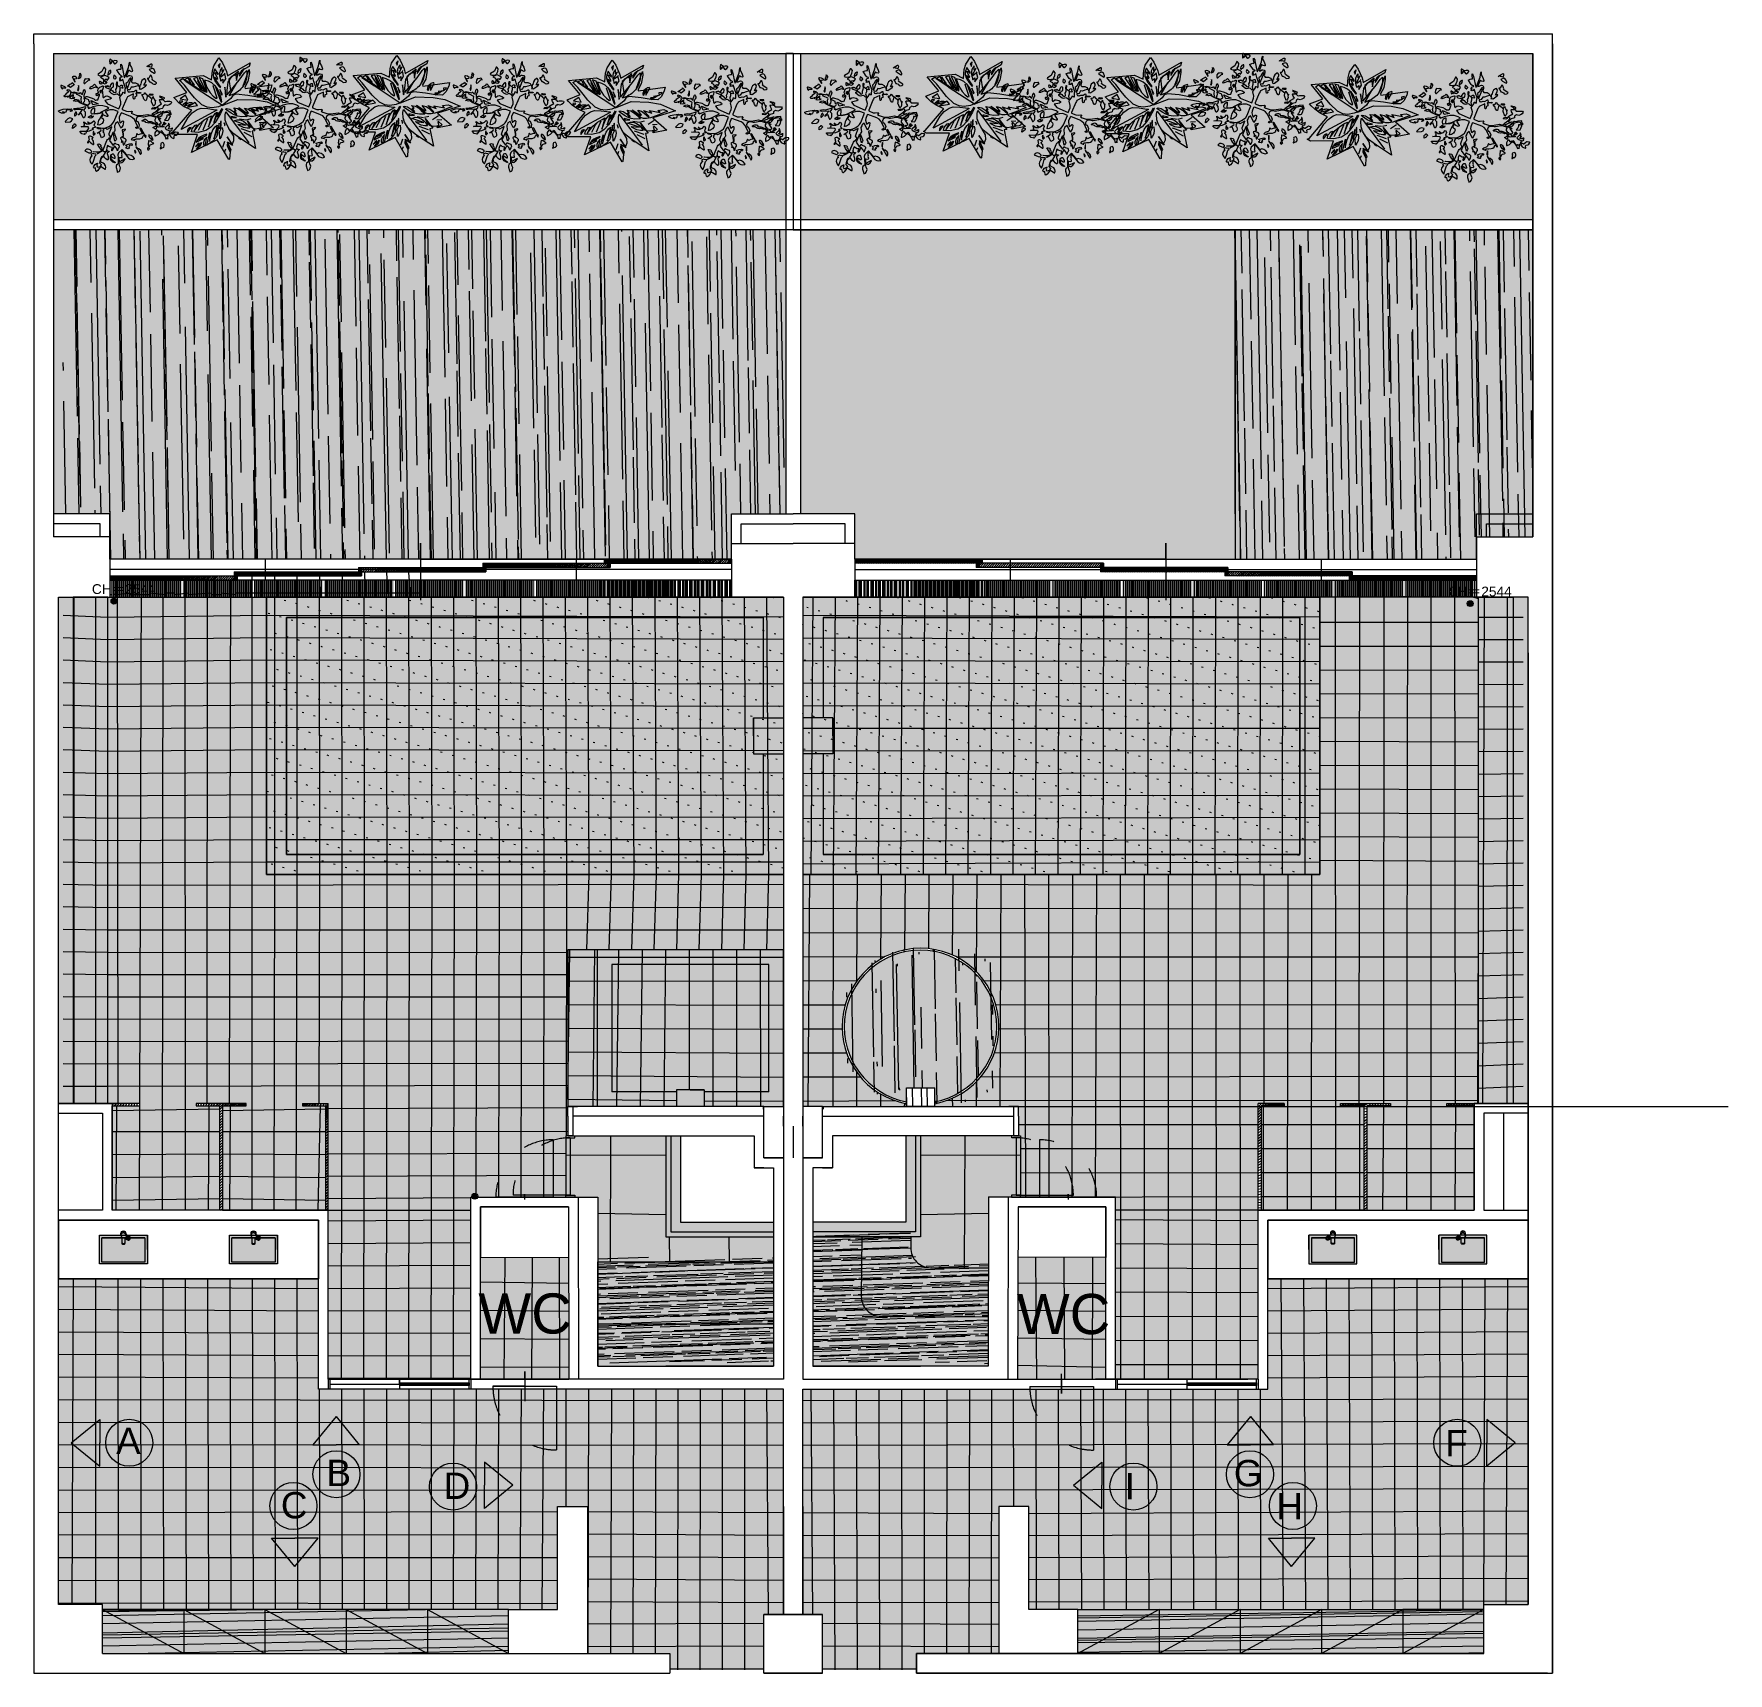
# Model space of a CAD drawing. Header units: millimetres. Extents: x 0 to 1313252738, y -131 to 560100888.
# Drawn here: x 1312685307 to 1312688685, y 560008324 to 560011593 of the extents above; entities that cross this region are included whole.
import ezdxf

# ---------------------------------------------------------------- set-up
doc = ezdxf.new("R2010")
doc.units = ezdxf.units.MM
doc.linetypes.add('ACAD_ISO03W100', pattern=[30, 12, -18])
doc.linetypes.add('CENTERX2', pattern=[101.60000000000001, 63.5, -12.7, 12.7, -12.7])
doc.layers.get('0').update_dxf_attribs({"lineweight": 0})
for name, color, linetype, lineweight in [('00003', 7, 'Continuous', 5), ('0002CH現状', 5, 'Continuous', 0), ('0005文字', 7, 'Continuous', 0), ('001通り芯', 6, 'CENTERX2', 0), ('002外周躯体', 7, 'Continuous', 13), ('003間仕切り', 7, 'Continuous', 13), ('005床材(石)', 7, 'Continuous', 0), ('006サウナヒータ-', 7, 'Continuous', 0), ('007石材', 7, 'Continuous', 0), ('008衛生陶器', 7, 'Continuous', 0), ('009床', 7, 'Continuous', 5), ('010植栽', 92, 'Continuous', 0), ('グレーチング', 7, 'Continuous', 0), ('サウナ木', 7, 'Continuous', 0), ('建具', 7, 'Continuous', 0), ('棚(木)', 7, 'Continuous', 0), ('石ベンチ', 7, 'Continuous', 13), ('石風呂', 7, 'Continuous', 13)]:
    doc.layers.add(name, color=color, linetype=linetype, lineweight=lineweight)
doc.styles.add('onnjuku', font='arial.ttf')
doc.styles.get("Standard").update_dxf_attribs({"font": 'arial.ttf'})
pattern_1 = [(226, (1056275630.97802, 450604071.1291481), (2.721585104746542, -2.628204185335872), [])]
pattern_2 = [(180, (1056275630.97802, 450604071.1291481), (-2.8e-15, -44.6570973144231), []), (270, (1056275630.97802, 450604071.1291481), (44.6570973144231, -8.3e-15), [])]
pattern_3 = [(90.99999999999993, (1056275630.97802, 450604071.1291481), (-45.33458669423199, 95.28569306295181), [654.9707606115388, -87.32943474820516, 218.323586870513, -43.66471737410257]), (90.99999999999993, (1056275608.135454, 450604128.8133501), (-57.30317475019982, -44.6715993709457), [130.9941521223078, -14.40935673345385, 261.9883042446156, -32.74853803057695]), (90.99999999999993, (1056275593.487635, 450604092.3104355), (-33.2135877593478, 226.511372091619), [349.3177389928206, -61.13060432374364, 174.6588694964103, -43.66471737410257])]
pattern_4 = [(181, (1056275630.97802, 450604071.1291481), (0.7793738126406198, -44.65029582220061), []), (181, (1056275631.075441, 450604065.5478612), (0.7793738126406198, -44.65029582220061), []), (181, (1056275631.172863, 450604059.9665742), (0.7793738126406198, -44.65029582220061), []), (181, (1056275631.465128, 450604043.2227132), (0.7793738126406198, -44.65029582220061), [])]
pattern_5 = [(180, (1056275630.97802, 450604071.1291481), (-5.6e-15, -55.82137164302888), []), (270, (1056275630.97802, 450604071.1291481), (55.82137164302888, -1.67e-14), [])]
pattern_6 = [(90, (1056275630.97802, 450604071.1291481), (-47.75828462792471, 2.9e-15), []), (180, (1056275630.97802, 450604071.1291481), (-5.8e-15, -47.75828462792471), [])]
pattern_7 = [(163.9999999999999, (1056275630.97802, 450604071.1291481), (-9.423025979382128, -32.86199690518529), [3.418631684174993, -20.51179010504997])]
pattern_8 = [(209, (1056281562.743149, 450604928.1078132), (1.052439810640029, -1.898651677943428), [])]
pattern_9 = [(209, (1056281810.642783, 450604936.5078796), (1.052439810640029, -1.898651677943428), [])]
pattern_10 = [(209, (1056282058.542418, 450604944.907946), (1.052439810640029, -1.898651677943428), [])]
pattern_11 = [(209, (1056282306.442053, 450604953.3080124), (1.052439810640029, -1.898651677943428), [])]
pattern_12 = [(209, (1056282548.481176, 450604961.7080789), (1.052439810640029, -1.898651677943428), [])]

msp = doc.modelspace()

# ---------------------------------------------------------------- texts
at = {"layer": '0002CH現状', "char_height": 19.5350381952857, "attachment_point": 1, "style": 'onnjuku'}
for insert in [(1312685422.710988, 560010495.9614546), (1312688126.915876, 560010491.1247962)]:
    msp.add_mtext_dynamic_manual_height_columns('CH{\\fMS PGothic|b0|i0|c128|p50;＝}2544', width=376.6468138350189, gutter_width=97.67519097642851, heights=[0], dxfattribs=dict(at, insert=insert))
at = {"layer": '0005文字', "char_height": 80.10322237960854, "attachment_point": 1, "style": 'onnjuku'}
for insert in [(1312686193.155918, 560009081.5334084), (1312687266.732962, 560009080.4626887)]:
    msp.add_mtext_dynamic_manual_height_columns('WC', width=257.5917254165517, gutter_width=400.5161118980427, heights=[0], dxfattribs=dict(at, insert=insert))
at = {"layer": '001通り芯', "color": 1, "linetype": 'ByBlock', "ltscale": 15, "char_height": 52.64035442059937}
for s, insert, attachment_point in [('A', (1312685470.984224, 560008813.6966996), 1), ('F', (1312688165.852297, 560008808.9687868), 3), ('B', (1312685890.439224, 560008749.8135868), 1), ('G', (1312687756.790803, 560008749.463568), 3), ('D', (1312686124.107476, 560008724.1938723), 1), ('I', (1312687502.549549, 560008723.2288529), 3), ('C', (1312685799.489489, 560008685.4700875), 1), ('H', (1312687837.390728, 560008683.7306224), 3)]:
    msp.add_mtext_dynamic_manual_height_columns(s, width=120.9175301222714, gutter_width=263.2017721029969, heights=[0], dxfattribs=dict(at, insert=insert, attachment_point=attachment_point))

# ---------------------------------------------------------------- blocks, each defined once
blk = doc.blocks.new('樹木平面（CAD素材.com）5dde948b')
at = {"color": 0, "linetype": 'ByBlock', "lineweight": -2}
for points in [[(-0.0623617916899093, 20.64484045549398), (-7.218915113047843, 15.6200264213453), (-22.4456243074419, -21.83767819685318), (-25.0341648704889, -38.28252412679422), (-15.59360516996457, -77.56743384831952), (-13.00506460691758, -79.69917313553378), (8.007794081338941, -62.49299174587349), (14.25074485104051, -60.97032082643454), (20.49369562074208, -66.60420322835897), (17.90515505769508, -94.46908105409193), (13.4894093913208, -107.4117838693228), (-0.9759643433535528, -129.0337109253564), (-2.194101078905077, -136.9515997064386), (-7.066648021103902, -133.144922407841), (-38.58593605349233, -69.64954506723689), (-59.7510618336928, -86.2466580891214), (-63.55773913229132, -97.36215580102586), (-71.93242918920805, -112.1320637195836), (-66.90761515505801, -158.5735267624718), (-70.86655954560047, -169.5367573824323), (-79.5457837863978, -177.9114474393468), (-51.52863886872729, -246.1271046302127), (-54.57398070759882, -254.5017946871267), (-66.14627969533832, -269.5762367895722), (-84.97457005385877, -180.8239553438206), (-85.63310663922677, -180.0337114413814), (-86.59457005386139, -180.3893211974791), (-121.343213346543, -262.0101291243082), (-84.23755785873438, -313.1179187584544), (-67.43499688312659, -288.614184002357), (-63.83444810263973, -288.4141535145523), (-58.1335792002028, -293.9149919291863), (-33.62984444410177, -302.8163486365033), (-25.72864017581378, -313.2179340023572), (-24.42844200507898, -325.419793758455), (-29.92928041971391, -341.7222785145523), (-36.93034749288563, -350.3235894901618), (-39.93080480995923, -365.4258913194308), (-51.53257310264235, -338.3217602218692), (-71.6356371270267, -315.0182083926015), (-93.95014932215052, -365.1591840023575), (-95.32813712703137, -366.3593669291863), (-98.30636883435, -365.692598636504), (-99.50655176117651, -361.7364400999181), (-98.5409724928868, -354.6625224169916), (-90.46875450508014, -332.0306779047964), (-108.6975745317577, -329.8782665099798), (-127.3754213305328, -321.7770317538821), (-141.1025135561467, -311.8755226075409), (-150.5956271232171, -336.1708922721746), (-152.3959015134642, -347.8393373941258), (-150.0622124890687, -353.306837394126), (-151.3957490744396, -355.240465442906), (-154.1294990744391, -356.9740630038818), (-154.7295905378523, -362.6415934916872), (-151.6624563915138, -372.3097337355889), (-150.7956576110264, -372.1763800770523), (-151.0623649280933, -361.4414105648571), (-149.1287368793164, -360.7079654429064), (-140.3940722451698, -368.6425081258335), (-134.5265112695597, -369.9093678819308), (-126.5252917573634, -368.6425081258335), (-125.3251088305369, -371.3762581258329), (-129.8591332207761, -377.8439105648572), (-144.5947124890699, -390.3791544672963), (-146.0616027329706, -395.4465934916867), (-137.3269380988313, -426.1179349551012), (-135.9934015134604, -455.4557398331493), (-139.5272734646823, -460.389825199003), (-145.6615417573666, -459.9897642233932), (-159.3969685866359, -449.5215020282716), (-168.7317246841958, -438.9198861746131), (-183.3339502939525, -416.2497642233934), (-164.2310387085854, -384.4782550770524), (-161.5639655378509, -375.9436209307109), (-163.6309472451721, -373.7432855648572), (-172.0989045622445, -377.0771270282721), (-175.4327460256572, -376.2770050770527), (-187.6346057817536, -365.4753587355894), (-191.1018009037034, -366.0087733697351), (-216.6168009037028, -381.6556026380281), (-244.0209777329765, -396.1911514185161), (-248.2216179768766, -397.8580721502234), (-249.0217399280991, -396.9912733697352), (-233.4193618793179, -383.1891697111986), (-280.7599106598027, -376.5881636136381), (-284.1604289524876, -374.9879197111991), (-283.0269228549259, -373.4543526380285), (-240.1537216354154, -375.9213953209551), (-222.5510387085851, -373.6543831258327), (-209.08231919639, -369.5204197111989), (-203.2147582207799, -363.7862123941259), (-203.4814655378541, -361.5858770282721), (-228.351922854923, -326.647218491687), (-243.2208557817539, -297.9095050770525), (-232.3525326110212, -297.0427062965646), (-218.1503679768757, -300.7099319063209), (-211.5493618793153, -308.1777367843697), (-210.2825021232165, -313.6452367843694), (-211.9494228549265, -315.17880385754), (-215.4166179768763, -316.1789562965651), (-215.4166179768763, -318.979383125833), (-211.4826850500504, -321.4464258087596), (-206.9486606598039, -322.0465172721747), (-203.8148496841932, -329.3809684916864), (-199.8809167573672, -349.3840172721743), (-196.3470448061453, -355.5849623941258), (-192.013050903708, -357.651944101443), (-186.8122582207761, -355.5182855648573), (-148.4251574204718, -262.7083065252232), (-141.0740369936429, -252.0566830496132), (-127.4219562009639, -242.9052882325404), (-122.1711558960851, -234.5040077447352), (-113.4698296765746, -227.9030016471747), (-113.3198068107194, -220.7019040861987), (-125.1716132131587, -202.0990687203453), (-124.12145315218, -190.3972851837602), (-98.91761168876474, -122.4369269520525), (-147.2249744936453, -148.8409513422962), (-156.3763693107212, -140.4396708544914), (-171.6787016277922, -139.2394879276621), (-186.2309196155947, -153.041591586199), (-189.5314226643786, -158.8924833544915), (-188.1812168716969, -161.4428720740038), (-180.6800735790129, -160.6927577447354), (-190.7316055912051, -172.694587013028), (-179.3298677863313, -183.4962333544913), (-176.0293647375474, -203.5992973788816), (-177.9796619936423, -217.4014010374181), (-184.8807138229131, -224.3024528666865), (-205.3019831420279, -233.5584630841199), (-225.9697422883728, -181.5081429621687), (-246.4568154590998, -186.5657039377788), (-246.9507178981257, -185.57789905973), (-210.5501081420261, -162.0088746694859), (-206.2827910688538, -153.6075941816811), (-211.1724252152017, -147.1177161329005), (-239.2211447273912, -140.5833868646077), (-247.1779130200776, -136.9383868646077), (-249.5782788737379, -130.6707649133882), (-247.2668154590974, -128.7149112548518), (-233.4424861908082, -130.1373502792416), (-193.1252300932501, -134.9825332060713), (-172.6776691176383, -133.9157039377787), (-152.4968154591006, -127.9592405231446), (-130.449010581051, -117.1131429621691), (-103.3337666786137, -99.95497223046186), (-86.88681545910005, -84.57485027924258), (-73.81815692251621, -63.01600881582771), (-35.27243283715143, 33.47633874514759), (-81.83776058104924, 51.13273356222135), (-117.2431569225118, 50.59931892807481), (-167.5174861908053, 35.59703234270911), (-145.8452015109251, 3.472691641489746), (-140.6888600475104, -6.276942504851376), (-139.948006388975, -11.87779616338821), (-142.9410551694636, -15.61169860241261), (-150.5570307792186, -16.44145469997329), (-174.4717868767802, -7.669747382900367), (-187.0509332182446, 2.139155056124309), (-190.778250291416, 2.007447739051258), (-194.5582502914149, -1.798893724363551), (-204.2224804743419, -20.30994555363213), (-204.7558951084902, -23.95494555363212), (-203.0074804743381, -27.06653091948556), (-186.3790201084885, -41.70209494387608), (-182.7784713280016, -54.97078396826646), (-186.8457579133646, -70.77319250485151), (-198.4475262060477, -86.5756010414366), (-220.0508188889762, -100.5110583585101), (-231.7859408401964, -104.0449303097293), (-239.9871908401947, -102.2446559194854), (-230.2238371816602, -54.69776567558302), (-232.41635242556, -51.62733884631506), (-225.5412304743404, -45.49307055363214), (-190.919286876775, 15.15691420246549), (-190.41921065727, 21.55788981222122), (-236.7596069987303, 10.75624347075836), (-271.1648509011684, 7.155694690270137), (-292.7681435840968, 9.356030056124384), (-301.5028082182435, 7.289048348806772), (-305.9701557792177, 9.422706885392472), (-310.8375643158033, 24.95840810490427), (-310.5708569987291, 38.62715810490454), (-299.0357655353182, 61.36395688539233), (-280.6996374865375, 71.9655727390509), (-277.6325033401918, 71.83221908051428), (-276.1656130962911, 69.43185322685575), (-276.6990277304394, 49.09542030002649), (-279.6105826084859, 19.1575239585627), (-276.3656435840931, 13.91228005612402), (-267.5198509011716, 12.93435322685536), (-221.157228949949, 21.36897212929489), (-210.9778996816567, 21.76903310490479), (-209.333204559709, 26.79202090978242), (-127.3957159926321, 67.23568516283103), (-150.7992830658077, 81.03778882136749), (-190.7053653828807, 94.23980101648978), (-231.3615620292221, 95.13993821161148), (-293.921097090195, 81.58787266283116), (-335.727469041416, 61.88486961405079), (-328.7264019682443, 74.88685132136787), (-330.6266916023924, 76.38707997990468), (-337.0276672121436, 70.88624156527021), (-340.3281702609274, 72.18643973600183), (-336.9276519682426, 82.48800985795332), (-345.0288867243398, 92.58954949209965), (-353.2301367243381, 91.38936656527041), (-424.9410666023868, 124.1943665652702), (-446.2443135536123, 140.0967903457581), (-451.2450757487276, 140.1968055896604), (-463.1468897731211, 135.4960891262458), (-485.650319651173, 142.0970952238072), (-492.9514324560478, 140.5968665652703), (-487.7506397731231, 148.0980098579534), (-474.8486733097052, 156.1992446140511), (-456.8459294072709, 157.9995190042946), (-441.2435513584896, 152.4986805896606), (-429.7417983097075, 133.295753760392), (-412.3391458706791, 126.0946561994169), (-408.6385818462913, 127.8949305896603), (-407.5384141633658, 132.6956622969778), (-411.8390696511668, 155.0990769311242), (-410.8389172121497, 166.9008757116121), (-407.3383836755636, 179.3027659555146), (-408.8386123341007, 185.6037263213679), (-451.9451824560491, 207.2070190042946), (-463.2469050170221, 221.8092446140508), (-469.6478806267805, 223.7095342481971), (-483.850045260926, 220.1089854677098), (-494.4516611145847, 220.9091074189291), (-505.6533684316564, 227.3100830286848), (-504.7532312365328, 229.4104031506363), (-485.1502434316607, 234.0111043701486), (-427.0413867243441, 219.7089244920994), (-424.6410208706838, 225.8098543701485), (-421.8405940414122, 228.0101897360018), (-418.3400605048263, 226.9100220530754), (-410.4388562365384, 216.1083757116121), (-396.1366763584846, 207.8071104677097), (-394.5364324560469, 221.9092598579536), (-383.234709895074, 255.9144427847823), (-379.7341763584882, 260.1150830286851), (-375.7398747625229, 258.856148220149), (-369.5476796901385, 240.3810743976228), (-370.0552366632801, 231.14353748636), (-376.0444089464109, 219.9772840771407), (-384.7743888845252, 198.0508228372196), (-384.5713660952642, 188.2042175581809), (-377.3678167578728, 182.098495155295), (-370.1793061456083, 182.3992696579002), (-360.1935926591141, 187.6327460032312), (-351.6816742353877, 187.6477847283618), (-308.5393315179498, 174.8573490050748), (-282.856948676741, 162.3714474656749), (-268.442330639391, 151.4082168457148), (-263.1637381186702, 150.5961256886808), (-251.7944619201917, 153.5399561329291), (-246.7188921887246, 152.5248421866363), (-240.7297199056011, 153.7429789221878), (-223.7322008271185, 201.1600792579015), (-225.8526610704903, 210.5893599145752), (-228.7852124708916, 213.7474921919302), (-232.5298550283223, 213.0707495610681), (-241.6433224572647, 200.1675233993042), (-248.0498193627536, 196.1070676141339), (-253.644225111213, 196.5131131926509), (-257.3888676686438, 200.6638013286028), (-258.4265397026356, 206.7996011817495), (-255.1330588991077, 211.4916834223909), (-258.291191176464, 216.1837656630323), (-257.3888676686438, 217.8981803278825), (-253.3083602499719, 218.3343033566603), (-244.9668807110538, 215.8880040688041), (-243.4028532975026, 216.008313869846), (-243.0218722608661, 216.9908439116903), (-244.1848670042782, 221.1415320476421), (-243.5632663655597, 222.8058176287241), (-241.8588775174612, 223.9888640056379), (-236.8259175072053, 225.2521169165802), (-235.5827162297682, 227.1971253667607), (-236.0840070674421, 230.8465226650374), (-240.9527943283647, 245.2448487501683), (-240.8512829337378, 251.6400666118116), (-236.4862929646733, 258.4413300519727), (-236.8923385431954, 270.6226974074843), (-222.5153173186663, 284.439526120912), (-202.9048197488046, 290.1943449374257), (-188.9087795609048, 296.1095768219948), (-186.7833064091646, 296.3702480575862), (-185.8007763673195, 295.7486474188686), (-184.6979365244369, 289.0514018275254), (-189.1168152585414, 266.3617252872441), (-196.8937159915258, 249.4375199937763), (-197.6155747977791, 245.6176838106899), (-195.1492238764149, 236.9553781356599), (-188.9532691227468, 186.4966956423495), (-186.6185070462779, 177.868227098862), (-183.2686310235112, 176.3455561794235), (-163.879954649321, 190.8616856114081), (-149.26231382271, 193.2979590825102), (-121.0421461157711, 185.5830930906863), (-105.5109027374965, 174.2138168922088), (-104.4957887911987, 166.194416716497), (-114.139371280984, 159.1901304870775), (-168.4592464514826, 146.6816708599826), (-143.8229949271517, 113.3760642582169), (-27.18640249812961, 63.58472519256292), (-7.696214729312488, 110.330722419339), (-5.716742534041259, 132.7139849350919), (-16.67997315399771, 177.9373112424287), (-11.95969330374282, 187.0733367590628), (11.48943885561675, 216.7654196881226), (10.37598574578078, 220.7751197759785), (11.18807690281755, 223.4144160363399), (14.03039595243535, 224.9370869557783), (11.79714527059332, 230.114168081871), (16.26364663427739, 231.1292820281638), (24.18153541536231, 227.6778946107683), (31.89640140718621, 221.4856995383834), (36.15987998161654, 222.5008134846762), (37.78030261439925, 229.5126190766605), (38.72492253664314, 266.5116425783872), (42.17630995403669, 269.1509388387476), (41.56724158626093, 274.2265085702111), (24.31030449928585, 323.5610463600333), (13.65160806321728, 363.9625814224801), (0.6581495506725333, 349.5479633851246), (-7.462762019673391, 347.0101785193929), (-17.08002674047384, 348.2546330239219), (-19.36591296027109, 350.7811388458062), (-17.59134339489901, 353.3076446676901), (-7.365010306322801, 354.6912073796739), (-7.274777955539321, 356.3454671440031), (-16.02731598135506, 361.2781689867288), (-17.95227279802566, 363.6843650075707), (-18.04250514880914, 368.556911949775), (-14.43321111754994, 381.1593636089342), (-11.06453668836548, 385.2799742946254), (-6.2521446466817, 387.5057056139044), (5.598370755960786, 389.6412045824013), (7.553405022892548, 392.7391819592354), (4.605814897364325, 396.4687857915401), (-2.853392767243348, 398.814826911861), (-7.395087756583961, 401.3112552834841), (-16.77925223786951, 411.3270462202381), (-41.8723050380322, 447.1295511537873), (-50.12856513454243, 456.4685994596794), (-27.05164142216017, 466.2813676071746), (-14.66725127738391, 468.2439212366743), (-6.207968391612666, 467.2288072903811), (-3.907043446688476, 469.0560123937083), (-3.0949522896517, 473.5901880204819), (-7.358430864082037, 501.7426814643313), (-7.832150705686217, 519.0672928143921), (3.401776966620674, 503.6375608307435), (6.311770279327903, 491.7268905275768), (28.45817287428145, 381.7900501440831), (32.72165144870451, 383.61725524741), (72.08269471620223, 484.2150473250113), (81.01569744357765, 534.6662104557545), (84.9746418341201, 540.0463143711058), (83.65499370394174, 511.724635269542), (100.7089080016558, 482.8953991948301), (111.3676044377316, 450.7162870973534), (109.3373765451433, 443.5089780786756), (103.9572726297956, 440.6666590290569), (88.73056343540155, 444.9301376034854), (77.05675305303521, 453.8631403308609), (73.09780866250003, 452.9495377791972), (47.719960005179, 390.7230528714586), (64.26631732975147, 392.5502579747854), (76.14315050137157, 401.280237912902), (86.70033554282055, 402.4983746484531), (100.9119307909168, 398.7424530471703), (108.3222625988528, 386.4595742970296), (108.3222625988528, 369.8117055778303), (101.0134421855437, 345.8550164453245), (103.4497156566467, 337.9371276642414), (111.3676044377316, 327.5829654120562), (143.5467165352056, 327.4814540174275), (165.067132196611, 316.7212461867253), (173.1880437669497, 301.5960483869648), (171.0563044797345, 297.3325698125358), (144.0542735083545, 290.4297949777456), (118.9809590349214, 282.0043492235168), (99.59228266073116, 282.91795177518), (83.85801649319546, 256.0174321984255), (78.27488978858673, 254.7992954628744), (65.89049964381775, 258.3521942748985), (62.94666919957307, 256.2204549876838), (62.1345780425363, 251.4494194401086), (68.3267731149208, 237.1363127973823), (73.80838842490266, 234.0909709585044), (84.16255067708335, 236.8317786134944), (87.30940391059632, 234.1924823531335), (102.5361131049831, 239.8771204523723), (116.7477083530793, 238.2529381383042), (125.6807110804547, 240.3846774255189), (146.9981039525992, 252.6675561756597), (151.0585597377685, 252.4645333864009), (153.1902990249837, 248.0995434173428), (154.8144813390572, 230.4365607518507), (159.7885396758902, 228.1017986753777), (191.1555606163347, 228.710867043153), (197.1447328994582, 225.157968231129), (196.1296189531676, 222.6201833653972), (185.9784794902407, 221.0975124459587), (147.7086837150091, 222.3156491815098), (146.2875241901965, 219.7778643157781), (152.1751850786932, 208.4085881173005), (153.3933218142447, 196.4302435510476), (151.7691395001784, 191.3546738195841), (136.6439417004185, 185.5685243257162), (135.5273163594938, 180.5944659888823), (136.2378961218965, 168.9206556065169), (132.2789517313613, 163.7435744804243), (127.0003592106331, 161.4088124039513), (123.6504831878737, 163.6420630857951), (120.6051413489949, 181.1020229620285), (121.1126983221365, 214.7022945843151), (61.72853246402155, 185.1624787471992), (58.48016783588173, 176.6355215983412), (49.85169929239418, 164.3526428482), (8.270094267387321, 62.9554485378935), (8.270094267387321, 55.18982684875528), (52.12301674722766, 37.67911127520711), (75.11534763075542, 35.85190617188028), (103.4370267323211, 39.20178219464606), (109.6799775020226, 34.32923525244132), (109.0709091342469, 27.47721611496582), (99.3258152498347, 18.79799187416393), (116.2274624556048, 9.814233449474159), (157.3395772804615, -4.498873193252165), (197.3858224617033, -6.935146664354306), (269.7126911350533, 4.484885231437602), (291.0300840071977, -2.367133906037906), (305.1909235579842, -1.605798446318203), (315.392818718221, 3.571282679774412), (317.5245580054361, 12.70730819640766), (356.3526664511336, 38.5927138268703), (379.6495315185493, 64.78265364122035), (362.443350128884, 74.22321334174194), (360.9206792094446, 80.46616411144169), (366.7068287033144, 87.31818324891718), (408.2757448039956, 111.3763837760525), (394.8424035813914, 131.9831968857929), (388.4133485882085, 153.3682640210249), (391.864736005602, 157.0903484907644), (421.7767602896892, 157.0226742276786), (430.6420887539825, 150.3905964452333), (441.6729936370284, 137.6678349850322), (447.8313515778681, 137.1941151434289), (461.5692269843602, 139.7657371407035), (487.0147499047634, 138.5476004051525), (492.9700850563494, 139.6980628776177), (506.7079604628416, 137.4648121957734), (511.242136089615, 127.9227411006227), (503.2565730454479, 112.7637061693194), (485.5259161168686, 101.1237329184973), (468.7426988714978, 95.70979187160307), (443.3648502141841, 102.4772181802209), (435.1085901176666, 93.54421545284549), (428.6118608613942, 91.64933608643241), (425.4311704963438, 86.23539503953863), (422.6565257098082, 70.9410115820624), (414.8063111918126, 65.39172200899611), (389.225439745238, 58.75964422655079), (362.2910830369402, 33.72016688466601), (361.2759690906497, 27.83250599616849), (374.4724503924554, 27.49413468073772), (401.8805269423573, 30.67482504578811), (320.8744340282028, -3.094632234213804), (397.8792861373841, -37.74385493433602), (399.4019570568235, -40.68768537858477), (395.7475468501688, -42.31186769265287), (375.9528248974639, -37.03327517193111), (402.9548558688438, -78.44992418067113), (402.5488102903291, -86.16479017249502), (394.7324329038784, -95.40232708375834), (383.2616453107657, -93.98116755894851), (379.9117692880063, -97.33104358171431), (390.5704657240748, -106.061023519831), (395.3415012716541, -115.9076287988696), (402.0412533171802, -115.6030946149817), (415.3392460136201, -110.9335704620357), (420.0087701665652, -113.9789123009136), (423.1556234000708, -117.734833902196), (429.8553754456044, -118.4454136646013), (435.235479360952, -122.7088922390303), (422.1405094537803, -123.5209833960643), (397.9807975320109, -123.4194720014352), (380.9268832342969, -126.8708594188301), (360.2185587299282, -116.9227427451624), (357.7146109957357, -118.1972746999522), (357.1281007156613, -128.1679494613154), (350.2253258808669, -150.094410701236), (321.5314383323311, -129.3409700214756), (348.3304465144574, -116.0316982811941), (356.9025198387062, -107.9559028862436), (360.7373947469205, -101.0982442268446), (358.857554105638, -96.94254318251568), (356.6518744198656, -97.18316278459996), (356.4313064512862, -98.30605426099281), (357.2333717915716, -101.6546770566642), (356.2708933832291, -104.6423704492094), (353.3634065247134, -105.9457266271656), (350.5160745667199, -104.3014926795904), (346.9669354359758, -95.77954843910902), (343.818828975378, -92.35071910940951), (339.2270049022664, -91.06741456496049), (326.8150437614277, -92.23040930836716), (319.7969720339715, -91.22782763301666), (296.9581614694798, -82.64572849201431), (292.1658210613059, -82.20459255485956), (280.3955121926883, -85.21233758091194), (264.634928256175, -82.3048507223948), (249.5761514924052, -77.27189071213388), (241.3950850215442, -68.52937850307535), (232.1512819748059, -65.1607040738968), (212.981920342103, -64.41879363413727), (209.3726263108365, -61.39099697457777), (211.1171184259474, -56.79917290147159), (223.7646862604997, -48.88880348295424), (234.9083815820232, -44.55765064543856), (246.819051885188, -44.2418374177032), (256.4287972434286, -48.97903583373546), (268.2041190204218, -65.31109132519987), (274.2045703473959, -66.48411188536011), (294.1910360455113, -65.89760160527976), (303.8910137545354, -67.97294567325571), (346.7964965511673, -87.68871431902836), (366.7829622492827, -99.7798493237583), (367.7304019324911, -102.2612389702517), (366.9183107754544, -104.2914668628368), (368.6327254403041, -103.1635624780669), (369.9862107020272, -101.3137992870447), (371.3396959637503, -96.03520676632297), (364.6625020059182, -82.31988944752491), (355.8197316293263, -79.43245422251493), (348.2853303390621, -70.27387061818581), (343.4578995722513, -57.86692238572004), (343.5481319230275, -46.04648443333462), (352.9774125797011, -26.91722606764232), (311.1998341678372, -13.33725727501632), (294.3715007470782, -9.953544120707194), (287.3333773861123, -10.72051910235086), (229.4944405351307, -21.99956295004676), (216.4107496718025, -22.54095705473674), (185.9573312830216, -16.49538955237176), (168.6327199329571, -19.1572439004276), (155.7294937711958, -27.50373634772268), (149.1820088176064, -43.99933797497807), (151.2122367101947, -59.22604716936757), (155.272692495364, -64.40312829546019), (166.5404572992156, -67.34695873970895), (181.9701892828634, -102.0638557029174), (176.1840397889937, -122.1631118395116), (175.473460026591, -136.5777298768671), (165.7283661421788, -133.8369222218771), (154.3590899437004, -140.029117294262), (149.5880543961284, -139.5215603211159), (145.4260872163249, -130.1825120152239), (147.2532923196522, -126.6296132031993), (163.9011610388515, -123.7872941535797), (164.7132521958883, -114.0422002691707), (131.4111702953269, -47.81235973574029), (113.5959205378858, -28.4744390588653), (92.27852766574145, -15.68400333557792), (-0.2028620839955693, 20.54619131408754)], [(-68.06893015804599, 520.8026171113041), (-53.45128933142769, 530.7507337849719), (-43.50317265776174, 542.3230327727086), (-43.30014986850073, 547.5001138988009), (-48.47723099459471, 551.9666152624886), (-68.06893015804599, 554.1998659443325), (-84.61528748261117, 549.4288303967569), (-90.40143697648091, 550.0378987645327), (-115.3732400552799, 568.8175067709462), (-118.8246274726734, 566.8887902729903), (-121.1593895491496, 551.9666152624886), (-120.1442756028518, 524.2540045286986), (-116.8959109747193, 522.6298222146306), (-103.3948954890256, 529.3295742601621), (-101.3646675964446, 533.999098413109), (-107.658374063456, 543.7441922975177), (-98.52234854681956, 538.5671111714255), (-96.89816623275328, 539.3792023284594), (-99.53746249311735, 545.8759315847328), (-89.3863230301904, 543.642680902889), (-75.88530754449674, 523.2388905824064), (-70.9112492076638, 520.0920373488989), (-68.04607731959186, 520.8181697374702)], [(257.2026570190392, 492.2879606189071), (269.3840243745472, 501.8977059771441), (301.6646478666553, 521.1848709567048), (306.8078918612045, 521.929287850653), (310.2592792785981, 519.3576658533784), (311.3420674879781, 510.8307087045195), (306.875566124294, 485.5882085733757), (288.5358408279389, 491.4758694618731), (278.4523756280941, 491.1374981464423), (276.6251705247741, 491.8819150403907), (274.4595941060143, 498.9877126644387), (273.2414573704627, 500.0028266107309), (258.0147481760759, 490.7991268310115), (257.1548334284125, 492.3371028020437)], [(-372.4242256689722, 320.3151894864313), (-333.1393159474501, 356.7070244610231), (-321.5670169597106, 355.7934219093595), (-329.3326386488516, 367.6702550809832), (-337.8595957977122, 369.4974601843105), (-356.2839139229218, 365.8430499776564), (-371.0538218414768, 368.7361247245908), (-381.7125182775526, 351.3776762429861), (-384.3010588405996, 330.3648175547287), (-379.7330460822814, 319.8583882106), (-372.7290614102931, 320.1492565114072)], [(204.636323450406, 265.7619572964168), (245.9007053671994, 294.5404376738133), (254.579929608004, 304.8945999259986), (250.9255194013495, 307.9399417648765), (231.2830645405884, 300.1743200757378), (232.6534683680766, 309.1580785004271), (248.3369788383025, 339.1546956133752), (249.555115573854, 353.1632680722132), (238.7441520458342, 368.2377101746592), (230.5217290808687, 367.7809088988274), (209.3566033006609, 351.3360629688869), (199.611509416256, 333.5208132114508), (196.1093663015454, 315.2487621781834), (193.0640244626665, 311.4420848795858), (197.1752359451529, 306.8740721212689), (186.9733407849089, 304.1332644662789), (186.9733407849089, 291.3428287429915), (185.7552040493574, 289.5156236396651), (178.7509178199434, 292.7132325704865), (188.0392104285165, 276.4206537324899), (181.643992566871, 266.8278269400243), (198.5456397726484, 263.1734167333707), (205.1298906950433, 266.1061794707248)], [(283.6844420929447, 462.1496505176237), (300.9413791799198, 446.3138729554576), (332.5114229096253, 426.1131054242346), (338.297572403495, 424.3874117155373), (344.5912788705064, 428.1433333168197), (345.301858632909, 436.4672676764193), (333.7295596451768, 462.8602302800281), (324.9995797070551, 470.87963045574), (314.7469288495013, 473.7219495053595), (283.7019526435943, 462.1335820123231)], [(-481.1001041973104, 309.3186504401083), (-519.0146100913371, 279.1697662352171), (-537.1343940326587, 290.2852639471212), (-547.9453575606785, 292.7215374182233), (-548.2498917445663, 295.6146121651577), (-526.780231780478, 312.6685264628741), (-506.6809756438852, 321.6522848875638), (-503.7879008969503, 330.7883104041975), (-481.1907919549375, 309.413084557334)], [(324.8790597089865, 206.353867528886), (323.4353420964799, 209.0157218769423), (293.8391310401312, 211.136182120309), (286.304729749867, 209.6473483324134), (283.5075268756373, 208.0682821937362), (283.5075268756373, 206.8952616335755), (286.3949621006504, 205.7222410734153), (301.2381838042165, 203.6468970054393), (322.2172053609356, 204.1882911101284), (324.8880057356037, 206.2837690988431)], [(326.1592311857057, 87.85059334306835), (306.9735776007692, 134.5965905698444), (307.1258446927132, 143.7326160864782), (310.4757207154798, 158.3502569130924), (306.0599750491056, 165.0500089586235), (312.7597270946389, 167.9430837055574), (322.6570880709951, 188.3468740260395), (327.5296350132012, 168.7044191652771), (332.5544490473438, 165.9636115102871), (340.3200707364849, 148.6051630286829), (348.5424937014577, 151.4982377756169), (348.8470278853456, 150.5846352239537), (342.4518100237001, 132.6171183745737), (344.1267480350834, 118.4562788237913), (339.8632694606531, 102.4682341696821), (326.3019286862363, 87.72130269777105)], [(-570.0013515697827, -73.54479203366874), (-524.7780252624469, -70.11878246493097), (-509.4751825220847, -61.66795886204454), (-496.9131474367132, -39.05629570837618), (-525.9200284520302, -30.14867082965793), (-546.4760858644548, -38.59949443254436), (-574.7977649660206, -68.9767792753514), (-570.2352044820035, -73.21089480662386)], [(98.20605798604448, -250.6575834108371), (127.3660579860407, -259.592278532789), (132.8335579860395, -260.347949264496), (133.5003262787249, -259.0144126791297), (125.4991067665287, -254.3470346303493), (125.3213018884817, -252.613437069374), (128.3439848153102, -250.7020346303493), (138.8344726201867, -247.0125834108371), (145.2798994494551, -246.568071215715), (148.0803262787267, -248.5683760937641), (151.9475823762877, -245.9013029230323), (162.2158140835999, -244.8344736547397), (186.4861799372629, -244.2121565815687), (202.7207531079948, -238.9027053620562), (214.9750899982355, -230.1711276181541), (223.9764619494563, -209.3679568864468), (226.7102119494557, -207.1009446913249), (230.0440534128684, -208.3011276181542), (242.3792668275019, -224.1035361547393), (246.0464924372609, -226.303871520593), (247.8467668275007, -226.1705178620564), (250.4471631689703, -221.3697861547394), (246.9799680470132, -210.0347251791295), (239.1121021933614, -205.6340544474224), (202.6357092817743, -139.0114001029101), (195.8846803183587, -134.5107141273001), (188.4085408366554, -142.1868840968127), (215.2126262025086, -193.3946889748613), (191.4089981537217, -196.7952072675443), (171.5059646171394, -205.0964725114468), (160.6043030317705, -193.8947651943736), (157.3037999829939, -193.6947347065684), (154.5033731537223, -197.1952682431542), (149.6026262025079, -218.7985609260809), (142.4015286415269, -227.0998261699828), (110.2966353488482, -238.0014877553494), (98.110549671208, -250.7199081602889)], [(428.0633436170573, -85.51425118617134), (436.7256492920896, -85.4941995526642), (442.7611909777007, -83.46898456845565), (444.0845987891625, -81.92500878841567), (443.0619654803049, -78.9172637623633), (438.8110191768173, -77.39333961583043), (432.7554258577038, -78.17535332260331), (427.8828789154977, -81.14299508164184), (425.0355469575042, -84.45151461029945), (428.0247463619562, -85.52120722243534)], [(449.7614164576116, -129.3654357925038), (447.6635143019412, -134.4410055239668), (453.0774553488336, -142.0881972527049), (467.4920733861909, -151.3595712955107), (493.2082933589372, -161.5783850215234), (504.0361754527221, -163.1348930725057), (514.7287090203426, -158.397694656473), (518.4507934900794, -152.7807308203205), (514.593360494171, -142.9679626728252), (522.7142720645097, -140.3963406755506), (522.4435750121665, -139.2458782030853), (517.9770736484751, -136.7419304688969), (510.7359274982554, -138.5691355722238), (502.8180387171706, -143.4416825144285), (494.967824199175, -145.0658648284966), (482.7864568436672, -141.2084318325846), (479.2673951631841, -137.824718678276), (479.1997209000946, -134.9823996286563), (487.2529582073511, -128.0119505307802), (494.4264300944887, -115.6275603860099), (489.621557415372, -118.740576487974), (487.3206324704406, -117.6577882785955), (487.9973751012985, -112.7175670733045), (491.1780654663489, -105.8824665016009), (484.2752906315618, -86.25693020660945), (479.8087892678704, -84.7004221556276), (480.350183372564, -91.80621977967621), (483.666222263786, -101.889684979516), (483.3955252114428, -107.100603237152), (480.8915774772503, -109.0631568666508), (473.9211283793738, -105.4087466599971), (449.7253740096384, -129.3036563000755)], [(60.94033489097274, -412.3547332017819), (57.63234563233345, -411.0240108680969), (53.42150259585833, -407.4347684703416), (6.748192540548187, -353.5071533803184), (-31.11555765616868, -388.6300959220438), (-38.11984388558995, -408.4248178747507), (-33.55183112727173, -434.7162690837299), (-32.53671718098121, -493.9989235472203), (-37.30775272855317, -501.5107667497854), (-50.70725681961267, -511.6619062127124), (-55.6813151564529, -523.2342052004482), (-55.27211019732567, -537.8352725882828), (-44.156612485418, -571.1817657239958), (-42.32940738209072, -586.2562078264417), (-25.12322599243271, -579.2519215970223), (-17.50987139523568, -571.0294986320522), (-9.28744843027016, -541.7942169788244), (-19.18480940661902, -518.8018860952957), (-23.90508925688118, -492.0028779131699), (-20.25067905022661, -486.064461327358), (-5.176236947783763, -488.1962006145727), (4.873391120516317, -486.9780638790212), (21.47050414239857, -473.2740256040711), (36.54494624484869, -452.4134340077567), (34.71774114152139, -449.5203592608227), (-21.77334996966601, -479.9737776496017), (-22.53468542938572, -437.6435260891988), (-20.55521323411449, -433.9891158825451), (0.457645454142039, -436.5776564455913), (5.78699367217996, -434.1413829744892), (7.918732959395128, -429.8779044000602), (2.741651833301148, -414.3466610217828), (5.939260764123901, -407.6469089762517), (3.655254384964791, -396.5314112643468), (3.198453109132969, -362.2713155769706), (32.12920057847441, -390.1361934027036), (70.34824065638895, -441.4502033877965), (89.38162714937424, -450.4339618124864), (111.0035542054138, -454.6974403869153), (131.7118787097824, -449.2158250769348), (133.2345496292218, -445.8659490541694), (118.0078404348278, -426.5280283772948), (97.756317206291, -412.9762571942879), (75.67758887442687, -406.7333064245881), (60.9076809558719, -412.367188826512)]]:
    blk.add_lwpolyline(points, dxfattribs=at)
for points in [[(-471.8689117482098, 337.7450131673845), (-481.9185398165027, 365.457623901174), (-479.0254650695751, 369.1120341078272), (-458.4694076571431, 372.0051088547612), (-454.5104632666079, 373.5277797742002), (-454.5104632666079, 379.466196360012), (-474.3051852193129, 390.8862282558043), (-493.3385717122982, 393.3225017269064), (-504.301802332262, 387.8408864169264), (-475.0665206790326, 336.8314106157213)], [(-413.2365646565631, 408.415977215845), (-413.388831748507, 395.4732744006142), (-418.8704470584888, 382.6828386773268), (-426.6360687476226, 374.3081486204123), (-438.8174361031379, 367.6083965748812), (-438.208367735362, 373.8513473445805), (-432.5744853334363, 381.0079006659439), (-432.8790195173241, 392.1233983778479), (-426.1792674717909, 398.9754175153235), (-426.9406029315105, 410.3954494111158), (-423.2861927248632, 411.9181203305546), (-426.0270003798468, 425.4698915135613)], [(-170.6918735794134, 341.8245023390482), (-172.0622774069088, 354.3865374244197), (-162.4694506144406, 364.2077648548006), (-150.1358161669886, 365.5781686822956), (-145.5678034086704, 360.7817552860628), (-145.5678034086704, 352.7877329590083), (-127.0673517374853, 378.368604405583), (-143.0553963915918, 392.3010433184495), (-170.006671665662, 403.4926745763259), (-174.5746844239802, 417.4251134891924), (-162.6978512523601, 439.8083760049448), (-158.5866397698737, 466.7596512790151), (-171.8338767689893, 484.3465003985348), (-179.5994984581302, 485.0317023122824), (-198.7851520430595, 441.4071804703562), (-237.3848598508375, 417.1967128512765), (-242.6380745228998, 408.0606873346428), (-220.7116132829797, 400.52346628342), (-195.5875431122367, 402.5790720246622), (-181.4267035614575, 407.8322866967268), (-180.2847003718743, 400.0666650075881), (-212.7175909559264, 383.6218190776472), (-187.5935207851835, 369.917780802697), (-182.797107388953, 353.7013355106719), (-187.821921423103, 323.3240506678644), (-170.006671665662, 318.7560379095476), (-153.7902263736359, 324.6944544953594), (-154.7038289252996, 328.3488647020131)], [(-164.6011899016557, 339.8450301437774), (-146.0246046845022, 331.9271413626948), (-164.6011899016557, 348.3719872926354), (-166.1238608210951, 345.7834467295893)], [(-114.4540175633628, 451.8908412238015), (-128.0565444436906, 443.8376039165468), (-136.8541986448872, 430.7087968778287), (-140.0348890099376, 417.2416185236793), (-139.2904721159903, 409.1883812164241), (-137.3955927495808, 406.5490849560633), (-131.9139774395989, 407.9702444808731), (-130.2221208624432, 412.9104656861637), (-131.9139774395989, 416.2941788404728), (-117.4316851391595, 419.2041721531787), (-109.1077507795598, 431.9269336133793), (-107.8820946814412, 451.0261145288113), (-109.175425042642, 452.9736294331805)], [(-82.51176538669459, 383.9416514438381), (-81.36130291422523, 377.5125964506515), (-77.36852139214533, 372.6400495084468), (-67.14970766612896, 366.8200628830355), (-62.61553203935545, 366.8200628830355), (-60.92367546219975, 372.0986554037572), (-52.93811241803269, 376.5651567674448), (-52.87043815494326, 380.9639838680463), (-58.35205346492512, 388.4081528075258), (-77.63921844448852, 404.4469531589493)], [(-14.33621146284349, 363.3912335533369), (-12.75213241578967, 361.8673094068035), (-11.32846643678567, 362.328496977465), (-9.64412922219708, 367.1609406526554), (-10.30583312792805, 369.9681693436373), (-12.83233894981458, 370.1486340452007), (-15.17838007013415, 367.8627478254011), (-15.43905130572602, 366.1583589773045)], [(53.28283405817272, 270.4885816088422), (59.90645255773052, 272.315786712169), (99.34362937119657, 371.4924192649601), (97.11037868935455, 376.4664776017939), (90.20760385456744, 376.4664776017939), (79.14286183997683, 364.2851102462823), (62.08894754226275, 332.2075095434347), (45.51721236903175, 318.9095168470012)], [(269.8718430209665, 364.9224127098419), (285.4030863992412, 335.9916652405018), (292.1028384447745, 336.8037563975358), (310.2733780834133, 327.2616853023846), (320.1199833624451, 315.6893863146488), (330.7786797985209, 312.2379988972539), (347.2235257284592, 315.1818293415026), (358.0852449537962, 323.302740911844), (356.6640854289835, 327.7692422755313), (317.6837098913493, 353.2486023274764), (312.9126743437702, 359.1362632159739), (315.3489478148731, 368.0692659433489), (306.6189678767587, 396.1879222556553), (298.295033517159, 404.1058110367376), (294.5391119158776, 403.1922084850743), (279.0078685375956, 375.5811091459145), (274.8459013577995, 373.1448356748124), (265.3038302626482, 373.6523926479585), (264.8977846841262, 368.5768229164955)], [(-614.9344187331044, 279.2501294226318), (-603.7004910608048, 265.9859738577411), (-601.602588905127, 266.5950422255164), (-602.0763087467312, 269.6403840643948), (-605.7983932164752, 276.8815302146154), (-584.4810003443307, 277.6259471085632), (-573.1793984089344, 276.0694390575818), (-569.3896396761082, 277.5582728454774), (-568.848245571422, 280.2652433689246), (-571.0138219901819, 280.5359404212691), (-575.2096263015228, 279.8591977904071), (-578.7286879820058, 287.1003439406277), (-609.5881519493014, 299.755431137743), (-617.6413892565506, 299.0110142437952), (-620.2130112538252, 295.2889297740553)], [(-549.9541728934599, 181.9437914453669), (-529.2458483890913, 191.0798169620006), (-515.2372759302489, 213.0062782019217), (-517.6735494013518, 227.623919028536), (-514.1714062866412, 235.6940749015625), (-531.9866560440823, 251.6821195556713), (-550.8677754451237, 256.2501323139886), (-556.9584591228813, 253.2047904751102), (-556.6539249389933, 248.7890448087374), (-539.4477435493282, 241.3279573034865), (-540.3613461009918, 234.0191368901797), (-569.2920935703332, 211.7881414663707), (-575.2305101561468, 201.4339792141854), (-589.6958838908139, 196.2568980880933), (-589.5436167988701, 190.6230156861693), (-582.8438647533367, 186.5118042036838), (-563.6582111684073, 187.1208725714596), (-546.2997626868054, 193.3638233411593), (-542.340818296263, 191.9934195136643), (-542.340818296263, 189.2526118586743)], [(-525.5914381824368, 179.050716698433), (-530.007183848811, 172.8077659287332), (-509.755660620267, 167.9352189865285), (-483.5657208059164, 170.9805608254064), (-477.6273042201101, 174.787238124004), (-478.9977080476055, 176.9189774112183), (-488.7428019320104, 174.9395052159475), (-496.9652248969833, 185.5982016520202), (-490.8745412192256, 196.1046309961493), (-490.8745412192256, 201.2817121222415), (-494.5289514258802, 204.7838552369517), (-498.4878958164227, 202.8043830416809)], [(-443.9279003765005, 248.9923319505856), (-438.9030863423577, 249.4491332264174), (-435.0202754977836, 261.0975657601257), (-433.8782723082077, 289.4192448616905), (-438.6746857044381, 301.752879309146), (-442.3290959110927, 270.6903925525912), (-448.9527144106505, 258.5851587430516)], [(-378.4564090976092, 153.4540281552126), (-381.6540180284318, 134.0399739323661), (-393.9876524758838, 119.193932467836), (-353.789140202698, 102.9774871758113), (-338.9430987381675, 100.6934807966527), (-335.5170891694324, 108.4591024857914), (-326.381063652796, 111.4283107786973), (-320.6710477049019, 123.5335445882374), (-325.9242623769642, 138.8363873285989), (-330.2638744973701, 128.5583586223861), (-332.7762815144415, 152.7688262414653), (-382.7960212180078, 174.4668868434705)], [(-315.4335081623467, 285.274724952842), (-299.902264784072, 294.4107504694762), (-287.4163632446689, 298.6742290439051), (-274.0168591536094, 312.5305344107996), (-248.1314535231468, 282.0771160220206), (-246.7610496956513, 277.6613703556477), (-248.8927889828665, 275.2250968845455), (-270.0579147630669, 282.6861843897959), (-308.8860232087573, 266.8504068276306), (-318.9356512770573, 265.7845371840235), (-323.0468627595437, 268.9821461148454)], [(-223.9241581351489, 322.9201199100689), (-218.2395200359133, 316.2880421276241), (-207.140940889778, 320.6191949651393), (-201.2532800012814, 318.7243155987262), (-197.4635212684552, 320.8898920174843), (-196.0423617436427, 328.7401065354802), (-198.9523550563499, 329.9582432710313), (-203.1481593676908, 325.221044854999), (-204.7723416817644, 333.9510247931157), (-218.9839369298606, 342.5456562050604), (-225.074620607611, 342.0042621003709), (-226.0220602908193, 336.5226467903903)], [(-220.9487914059755, 245.9182197381442), (-222.2684395361611, 241.5532297690857), (-220.7457686167217, 236.2746372483639), (-207.9553328934307, 222.4690875787842), (-205.7220822115887, 227.1386117317302), (-205.9251050008497, 251.3998350481243), (-208.7674240504675, 252.5164603890462)], [(-123.085462521205, 266.7926457866779), (-115.3705965293811, 266.2850888135317), (-102.9862063846049, 271.0561243611064), (-95.88040876055678, 282.7299347434723), (-86.94740603318131, 283.0344689273598), (-82.78543885338513, 287.8055044749353), (-80.34916538228207, 309.0213859524515), (-82.68392745875826, 318.1574114690852), (-86.03380348152494, 322.5224014381438), (-92.32750994853632, 323.842049568324), (-100.2453987296212, 319.9846165724121), (-115.8781535025227, 299.0732692787833), (-116.8932674488205, 282.2223777703257), (-118.7204725521478, 281.7148207971795), (-129.0746348043285, 288.0085272641936), (-139.6318198457702, 299.1747806734128), (-141.7635591329854, 297.3475755700861), (-143.5907642363126, 290.9523577084424), (-145.620992128901, 290.2417779460375), (-149.7829593086972, 293.5916539688033), (-152.828301147576, 293.1856083902862), (-156.4827113542305, 290.2417779460375), (-165.8217596601207, 292.9825856010275), (-165.2126912923449, 288.6175956319694), (-159.8325873769972, 280.1921498777406), (-152.7267897529491, 276.2332054871995)], [(-123.4132597330281, 237.5049342030625), (-123.5147711276549, 245.6258457734039), (-111.4349151667738, 248.8742104015405), (-110.0137556419613, 251.8180408457892), (-111.9424721399227, 256.9951219718814), (-110.8258467989981, 258.4162814966912), (-107.0699251977166, 257.8072131289159), (-89.91449950536847, 246.1334027465505), (-80.06789422632937, 232.530875866229), (-67.98803826544825, 227.6583289240243), (-60.47619506288538, 228.4704200810584), (-55.09609114753039, 233.0384328393752), (-53.67493162272513, 240.3472532526826), (-56.31422788308191, 258.4162814966912), (-46.87366818255759, 276.1807755568125), (-46.67064539330385, 290.4938821995383), (-49.71598723218268, 315.0596396998203), (-48.59936189125801, 334.4483160740101), (-46.06157702552809, 338.0012148860342), (-44.03134913293979, 337.899703491405), (-42.30565542424665, 335.9709869934491), (-45.65553144701334, 304.2994318691185), (-23.7290702070859, 288.5651657015824), (-17.63838652933555, 286.5349378089973), (-9.009917985848004, 299.4268849269138), (-1.802608967165724, 303.2843179228257), (5.100165867621398, 303.2843179228257), (9.668178625939618, 299.223862137655), (10.27724699371538, 293.5392240384162), (7.333416549463436, 290.6969049887971), (14.23619138425783, 272.9324109286758), (7.942484917239198, 271.8157855877539), (-15.40513584748623, 277.2974008977344), (-16.11571560989614, 250.802926899496), (-23.32302462857115, 228.5719314756875), (-18.75501187025293, 211.0104602048245), (-19.26256884340182, 195.377705431918), (-21.69884231450487, 194.6671256695131), (-24.54116136412267, 196.3928193782108), (-39.6663591638826, 210.1983690477905), (-48.90389607514589, 213.3452222812975), (-75.80441565189905, 206.0364018679907), (-89.10240834833166, 210.2998804424196), (-102.5019124393984, 219.4359059590538)], [(300.426092647187, 169.8154049842751), (264.5136170361184, 199.9530101453188), (254.205980839808, 158.7210554795856), (249.4857009895459, 144.8647501126911), (242.7859489440125, 145.3215513885225), (229.234177761009, 161.6141302265196), (222.3821586235317, 185.9768649375428), (217.3573445893817, 189.6312751441965), (210.9621267277435, 200.4422386722131), (208.6781203485843, 208.5123945452392), (217.5096116813256, 207.75105908552), (234.2589917951591, 215.8212149585466), (233.6499234273833, 224.3481721074045), (238.0656690937576, 226.6321784865631), (254.205980839808, 206.5329223499689), (268.6713545744751, 200.2899715802691), (302.0798824513513, 171.9006182156185), (302.3660881889846, 169.995869685838)], [(438.5619525303955, 169.5207399637543), (437.8852098995375, 173.987241327442), (421.4403639695992, 181.0930389514906), (391.8667110009374, 190.0937159419518), (387.6709066895965, 189.349299048004), (405.4015636181684, 177.5739772710094), (416.3647942381321, 164.4451702322908), (422.4554779158897, 161.1291313410684), (428.5461615936474, 162.1442452873611)], [(-626.0641914848783, 49.50922387457421), (-593.6820565981434, 57.42711265565686), (-547.595883436461, 62.40117099249073), (-537.6477667627877, 55.59990755233002), (-532.1661514528131, 59.45734054824197), (-513.3865434463987, 60.77698867842264), (-508.4124851095585, 57.42711265565686), (-504.0474951405013, 45.0427225108865), (-501.5097102747714, 43.01249461830184), (-511.2548041591835, 36.51576536202856), (-521.4059436221105, 34.28251468018471), (-524.9588424341308, 37.32785651906261), (-511.0517813699225, 44.12911995922331), (-510.1381788182589, 49.91526945309124), (-513.7925890249134, 54.78781639529597), (-521.4059436221105, 51.94549734567681), (-558.0515570832687, 49.61073526920336), (-562.8225926308478, 45.65179087866226), (-563.1271268147357, 36.71878815128684), (-566.984559810644, 27.68427402928228), (-573.9888460400653, 22.91323848170714), (-599.6712288812668, 30.01903610575573), (-600.9908770114525, 28.1918310024289), (-597.3364668047979, 24.53742079577523), (-585.8656792116926, 21.69510174615607), (-583.8354513191042, 19.36033966968307), (-588.2004412881614, 16.21348643617557), (-610.9389936851185, 18.0406915395024), (-632.5609207411508, 27.07520566150697), (-644.0317083342561, 37.73390209757963), (-642.9150829933387, 42.50493764515522)], [(-413.6420815298952, 21.79344090970289), (-395.7760760751444, -23.37912970031903), (-391.1065519221993, -28.15016524789462), (-384.9143568498149, -28.04865385326548), (-374.864728781522, -20.0292536775537), (-367.0483513950638, -5.919169824085657), (-367.9619539467276, 28.18865877134704), (-384.5083112713, 44.93803888517549), (-375.3722857546636, 60.67230505271118), (-367.6574197628397, 68.48868243916466), (-365.1196348971098, 80.5685384000476), (-369.1800906822791, 83.81690302818379), (-432.0156439577949, 64.83427223251147), (-456.479890063445, 66.05240896806254), (-489.1665591340678, 60.87532784196992), (-483.3804096402054, 55.29220113736073), (-469.4733485759899, 53.87104161255093), (-396.2836330482933, 58.13452018697989), (-395.3700304966296, 56.20580368902392), (-409.1755801662111, 43.41536796573655), (-420.7478791539434, 23.72215740765932), (-439.5274871603578, 5.348594979762765), (-438.2078390301793, 1.998718956996981), (-432.3201781416828, 3.825924060323359)], [(-479.0852087549537, 6.382742312548089), (-480.8109024636469, -8.742455487212283), (-475.1262643644113, -9.757569433505068), (-453.7073600976327, 11.55982343864025), (-457.8693272774362, 12.47342599030389), (-454.0118942815206, 19.78224640361122), (-455.6360765955941, 21.81247429619589), (-464.2645451390816, 21.91398569082549), (-465.381170479999, 24.35025916192762), (-460.8131577216809, 31.25303399671793), (-469.4416262651684, 27.29408960617639)], [(-310.8498202745213, 146.3736083798217), (-238.2184174172835, 113.2555158820241), (-292.806169879168, 103.4342884516427)], [(332.3979523139606, 75.71152240198533), (349.5533780063015, 74.89943124495176), (351.7866286881508, 71.75257801144426), (348.2337298761231, 63.53015504647419), (335.6463169420931, 58.35307392038158), (313.2122987290313, 60.58632460222497), (311.0805594418161, 59.16516507741562), (307.2231264459006, 62.92108667869842), (315.1410152269855, 71.85408940607385)], [(440.8143026868819, -53.36239677799267), (472.1813236273192, -55.59564745983653), (480.3022351976651, -51.12914609614927), (493.7017392887246, -27.88303672604752), (499.0818432040796, -10.01703127129712), (497.965217863155, -1.490074122438727), (502.9392761999879, 3.687007003653433), (511.0601877703338, 7.848974183453264), (496.1380127598276, 8.559553945858168), (503.4468331731368, 14.65023762361397), (503.4468331731368, 21.14696687988681), (500.2999799396311, 26.52707079523771), (495.224410208164, 27.13613916301347), (494.7168532350224, 29.36938984485733), (498.5742862309307, 37.08425583668122), (497.1531267061181, 40.434131859447), (458.5787967469986, 35.46007352261314), (437.0583810856005, 29.26787845022818), (425.4860820978611, 33.12531144614012), (417.4666819221492, 32.61775447299397), (413.101691953092, 29.87694681800395), (414.1168058993827, 22.56812640469661), (412.0865780068015, 17.18802248934526), (406.0974057236708, 9.676179286779645), (402.7475297009042, 7.544439999565383), (401.5293929653527, 8.458042551229028), (406.1989171182976, 18.30464783026718), (390.667673740023, 5.615723501609409), (395.3371978929682, 0.5401537701459347), (395.3371978929682, -0.3734487815172542), (384.3739672730117, 2.468870268101909), (380.9225798556182, 1.859801900326601), (379.8059545146936, 0.1341081916289113), (381.5316482233866, -3.418790620395157), (376.1515443080388, -7.073200827048368), (364.3762225310457, -11.9457477692531), (363.8686655578966, -16.00620355442379), (368.639701105476, -15.49864658127762), (372.7001568906453, -12.7578389262876), (381.5316482233866, -20.06665933959448), (395.5402206822292, -16.71678331682869), (410.665418481989, -5.449018512980728), (425.6891048871221, 19.52278456581871), (469.0344703938135, 28.76032147708156), (479.8961896191504, 25.41044545431578), (486.3929188754227, 18.50767061952592), (488.1186125841159, 1.758290505697459), (485.580827718386, -3.520302015024299), (482.636997274134, -4.636927355946226), (477.1553819641594, -0.8810057546634197), (466.2936627388226, -1.591585517068324), (464.5679690301294, -6.159598275385179), (464.3649462408684, -16.91980610608698), (450.1533509927721, -45.64753078616877)], [(-466.7254034010656, -100.6364385331235), (-464.8981982977384, -110.6860666014208), (-470.0752794238324, -117.0812844630645), (-478.196190994171, -123.6795251139665), (-481.343044227684, -129.1611404239465), (-498.8030041039128, -138.3986773352098), (-496.5697534220708, -109.4679298658698), (-491.6972064798646, -103.2757347934844), (-481.140021438423, -99.21527900831416), (-481.8506012008255, -96.67749414258242), (-483.9823404880408, -93.1245953305579), (-481.5460670169377, -91.90645859500681), (-477.0795656532536, -92.82006114667001)], [(-367.6809471433699, -167.1856169954926), (-353.0633063167516, -164.6732099784185), (-335.7048578351496, -143.8887519280765), (-331.5936463526632, -130.4131142910419), (-341.1864731451315, -122.6474926019032), (-412.4474721748738, -121.0486881364922), (-373.390963091264, -112.3694638956904), (-379.3293796770777, -103.0050377411403), (-376.1317707462549, -95.01101541408615), (-378.6441777633264, -83.5909835182938), (-383.8973924353959, -85.41818862162063), (-383.8973924353959, -70.57214715709097), (-356.4893158854939, -90.89980393160113), (-326.3404316806009, -90.6714032936852), (-345.0692839896983, -70.80054779500688), (-342.3284763347074, -70.11534588125915), (-320.858816370619, -86.78859244911564), (-300.9879608719384, -78.10936820831377), (-282.9443104765924, -59.83731717504634), (-277.4626951666105, -62.12132355420454), (-270.1538747533013, -80.39337458747241), (-280.8887047353455, -106.4310473098785), (-261.4746505124967, -123.7894957914823), (-295.2779449240443, -133.8391238597796), (-300.5311595961066, -144.3455532039083), (-286.8271213211592, -142.289947462666), (-290.7099321657261, -150.5123704276361), (-331.1368450768314, -166.5004150817453), (-357.8597197129894, -173.1240335813049), (-366.7673445917061, -191.8528858904042), (-377.9589758495822, -190.0256807870773), (-374.6683148070115, -199.8215303688012), (-405.8661500897397, -192.445035692408), (-423.1907614398041, -172.819499397417), (-421.8118983294225, -166.9572163575767)], [(-302.8860124694365, -15.06867732281853), (-301.0588073661093, -29.38178396554486), (-311.615992407551, -32.32561440979362), (-324.9139851039836, -31.61503464738826), (-335.4711701454253, -27.25004467833014), (-335.3696587507984, -19.94122426502326), (-307.0479796492327, -1.466150442497109), (-314.052265878654, -14.15507477115534), (-313.6462203001392, -16.18530266374046), (-305.9313543083153, -13.74902919263832)], [(-295.7802148453884, -25.11830539111588), (-284.2079158576489, -13.2414722194917), (-299.231602262782, -18.82459892410134), (-299.1300908681552, -21.56540657909136)], [(-286.281789643599, -169.7593654103734), (-289.4230091557947, -176.5159507762273), (-290.5491067167714, -181.9093654103735), (-290.3713018387243, -184.3393654103733), (-288.1783750094509, -188.3103410201297), (-289.986057936283, -193.8222922396417), (-289.5711798875018, -200.3121702884223), (-287.0819115948216, -205.1721702884224), (-284.8297164728683, -206.3279019957394), (-281.6292286679927, -205.705584922569), (-271.9388628143315, -198.3563166298859), (-268.8173993996934, -193.5424141908615), (-269.6998384240833, -191.3033898006179), (-275.1525213509194, -191.5536337030566), (-277.6549603753046, -190.6711946786663), (-279.9466676923803, -188.8799751664715), (-282.2383750094559, -185.2975361420813), (-283.4369115948175, -181.4780239469591), (-283.1208140338458, -180.0950971176908), (-281.19349696067, -179.2697312640325), (-280.6008140338418, -177.8999751664719), (-281.1276433021376, -175.2526580933013), (-283.8013018387173, -169.2599751664715), (-285.0964237899425, -168.7221702884221)], [(5.81707112244112, -158.8784326921896), (16.47576755850969, -213.9991199758802), (14.03949408741391, -220.2928264428942), (3.177774862077058, -227.1956012776846), (-11.33835456990709, -233.0832621661816), (-10.01870643972142, -238.6663888707913), (-0.3751239499433723, -257.1414626933174), (-0.3751239499433723, -281.5041974043406), (7.745787620395276, -266.6835337884681), (10.38508388075934, -265.5669084475462), (15.3591422175923, -282.1132657721164), (18.85564581037397, -304.5924001605749), (23.99888980492324, -304.0058898804941), (33.51840281238037, -293.1780077867061), (33.39809301133573, -286.0195746247013), (37.21792919442304, -277.8685856041002), (46.69232602649208, -264.7548172905126), (47.50441718352157, -255.0999557568848), (42.21078593767379, -246.5278824326356), (31.20243914232196, -239.6702237732361), (17.12619242039727, -234.0457405745183), (21.66788740973789, -209.8333931147981), (21.30695800661124, -196.4489277488651), (18.71277792164255, -171.9734025993643), (20.607657288052, -167.7099240249358), (28.45787180604748, -163.5817939766789), (36.30808632404296, -152.3478663043738), (41.18063326624906, -151.5357751473393), (42.12807294945742, -148.9641531500647), (39.21807963675019, -146.4602054158763), (8.25334459354417, -152.584726225175)], [(341.7832196428681, -184.4761421474986), (341.0331053135997, -213.7306009889621), (348.9843172038418, -213.4305552572546), (374.0381358014019, -200.9786573914011), (393.6911312282281, -181.0256162328646), (392.0408797038435, -168.8737640987183), (389.4904909843282, -169.023786964572), (389.1904452526251, -175.7748159279867), (386.6400565331096, -178.3252046474986), (381.9893476916441, -176.2248845255476), (370.7376327526181, -158.072117757255), (356.4854604965258, -159.1222778182305)], [(404.3240018456089, -176.3749073914009), (419.4763112968321, -184.7761878792057), (444.5301298943923, -219.5814927572546), (453.9815704431712, -243.8851970255473), (463.5830338578053, -240.4346711109133), (476.3349774553679, -240.1346253792058), (471.3842228821921, -235.4839165377425), (478.2852747114629, -207.5796634889621), (476.635023187071, -198.2782458060355), (462.2328280651236, -210.730143671889), (452.3313189187793, -206.3794805621328), (445.5802899553637, -207.4296406231083), (435.3787350773163, -197.5281314767671), (416.7758997114615, -168.1236497694499), (411.3750765407274, -162.5728037328645), (401.9236359919487, -170.5240156231084)], [(454.6192257429101, -88.50194457871612), (440.4076304948138, -101.2923803020035), (437.2269401297635, -102.8488883529853), (434.9260151848393, -103.0519111422441), (428.2262631393059, -100.6156376711419), (425.9930124574639, -101.563077354348), (422.2032537246377, -104.7437677193984), (420.4437228843926, -104.5407449301401), (419.2932604119305, -99.73587225102119), (421.0527912521683, -96.21681057054005), (424.8425499849945, -94.79565104573068), (438.9864709700086, -93.98355988869663)], [(-288.5037182674387, -300.6753281188485), (-283.8341941144936, -301.1490479604518), (-281.6686176957337, -297.4946377537985), (-286.811861690283, -268.3947046267426), (-291.7520828955712, -259.5970504255397), (-301.9032223584982, -247.8217286485451), (-300.7527598860361, -243.0168559694262), (-291.4137115801459, -234.422224557482), (-290.2181329322884, -230.2790557840949), (-292.1731671992202, -227.0908460564797), (-300.8956277747748, -224.5643402345959), (-315.3869201695161, -215.9622407914712), (-324.7644811451209, -215.9754115231785), (-332.9303348036592, -218.9519968890322), (-336.3415543158589, -224.0622407914716), (-336.2641762670719, -228.1826218890328), (-334.7528348036612, -231.8572560353746), (-333.1525909012234, -234.2872560353744), (-334.6342982182942, -239.8584755475695), (-333.1229567548762, -245.1037194500082), (-329.7446640719536, -251.1490853036666), (-330.0113713890278, -255.2089633524474), (-332.2635665109737, -259.7429877426912), (-346.013810413413, -278.9459145719598), (-346.1323469987801, -280.842499937813), (-343.4652738280529, -283.5688414012279), (-339.1090543158534, -284.5171340841548), (-335.3158835841496, -283.2724999378129), (-333.0340543158563, -276.3084755475693), (-329.2705177304924, -273.1968901817154), (-324.9439323646329, -273.107987742691), (-317.8066741837501, -280.914443297685)], [(70.58933021863413, -298.4650595903131), (96.77927003298464, -292.6789100964452), (106.1183183388748, -295.8257633299522), (109.0621487831267, -301.916447007708), (108.5545918099778, -307.4995737123177), (104.9001816033305, -311.2554953136009), (92.5157914585543, -310.4434041565664), (83.27825454729098, -313.5902573900735), (80.02988991915845, -318.1582701483908), (82.87220896877625, -326.7867386918783), (80.02988991915845, -331.6592856340827), (79.3193101567558, -325.8731361402147), (76.88303668565275, -325.0610449831802), (74.2437404252887, -329.4260349522387), (74.95432018769132, -339.1711288366482), (77.59361644805541, -344.1451871734822), (67.8485225636432, -345.4648353036628), (49.5764715303776, -340.3892655721993), (46.2265955076109, -336.0242756031412), (46.63264108613293, -330.8471944770486), (55.05808684035946, -325.4670905616976), (57.08831473294049, -322.218725933561), (54.24599568332268, -318.2597815430195), (45.82054992909615, -310.9509611297131), (47.14019805927455, -306.7889939499132)], [(147.7265686567734, -311.1827034565672), (150.4133979250655, -307.468557115104), (151.6308674372594, -271.3148985785191), (149.4083064616534, -267.8921546760808), (147.23019670555, -267.8921546760808), (145.4965991445751, -269.8924595541289), (143.1962485348231, -302.0195784565681), (145.2175442665284, -310.7678254077868)], [(195.3701000020483, -403.8794579344625), (203.3713195142373, -391.410890861292), (202.571197563022, -373.9415615929993), (195.9035146361893, -362.4731469588533), (176.8932097581455, -344.9741835442186), (169.1279658557068, -346.0574762271459), (165.4796731727801, -344.2004030564139), (148.3840634166808, -324.3389396417801), (145.3720817093599, -321.9937262271455), (153.2547646361891, -339.122262812511), (165.7307402459446, -354.1171408612922), (177.4510451239948, -374.7499152515361), (193.2364414654621, -403.279366471048)], [(270.7492158557034, -355.8632017416303), (276.8501457337588, -357.9635218635813), (280.1506487825354, -355.2631102782157), (281.5508621971712, -349.6622566196793), (289.1520207337562, -343.7613572294349), (282.5510146361958, -342.1611133269958), (276.2500542703384, -335.5601072294353), (269.749063416679, -335.76013771724), (265.5484231727787, -340.4608541806547), (264.7483012215634, -345.4616163757764)], [(273.0495664654627, -302.6550919855326), (275.0498713435117, -318.3574852782153), (279.8506030508252, -324.3583999123616), (286.1515634166826, -322.7581560099229), (296.6531640264402, -300.3547413757765), (303.0541396361914, -301.2548785708981), (319.9567158557075, -296.2541163757764), (331.4584689044896, -290.2532017416302), (317.9564109776584, -283.6521956440696), (299.4535908557045, -267.649756619679), (293.8527371971686, -265.8494822294351), (288.5519292703428, -268.6499090587031), (279.7505878069241, -264.7493145465082), (277.4502371971721, -265.9494974733375)], [(278.4670588435147, -209.9097061242523), (280.1339795752174, -221.3114439291303), (288.7352905508268, -234.1133951486427), (296.2030954288748, -241.2478158803497), (309.6718149410699, -242.3813219779108), (313.672424697168, -244.8483646608374), (318.6065100630258, -250.1158341730329), (317.539680794729, -252.2494927096182), (304.2709917703433, -246.2485780754719), (307.0047417703427, -252.9829378315694), (314.4058698191184, -256.9168707583985), (323.8739795752226, -255.1832731974232), (318.2731259166794, -235.9803463681546), (315.4726990874152, -235.5802853925452), (313.0723332337548, -237.0471756364477), (313.0723332337548, -225.7121146608374), (304.0042844532691, -215.0438219779108), (287.7351381118024, -205.3756817340086), (280.6007173800935, -204.8422670998621)], [(398.9312528221672, -345.0573880983375), (412.7333564807086, -336.056016147118), (420.4678686758306, -333.7223271227281), (426.2020759929036, -334.655802732484), (432.3363442855879, -327.7214124885809), (437.2704296514383, -317.1864734641918), (437.0037223343643, -303.1176624885816), (429.5359174563164, -288.248729561752), (421.2679906270459, -283.0479368788256), (404.332075992901, -289.648942976386), (400.6648503831493, -295.3164734641913), (402.6651552611911, -304.5178759032156), (401.7316796514387, -307.7183637080934), (398.8645759929022, -310.9855283422398), (402.13174062705, -318.4533332202887), (401.5316491636367, -326.4545527324835), (395.9974723343657, -342.3236380983377), (396.4642101392419, -344.5906502934599)], [(531.9593283383401, -239.304156016638), (537.8244311391354, -237.7401286030909), (539.1779164008657, -235.2437002314677), (537.1401691457103, -215.3737846531099), (542.7345748941697, -209.283100975354), (559.7433730164956, -205.8993878210454), (569.4884669009007, -199.4928909155537), (578.827515206798, -187.5371044369963), (580.6772783978194, -181.581769285413), (578.827515206798, -178.6943340604025), (571.2479977411458, -179.3259605158737), (552.8405981817012, -175.265504730703), (548.5996776949723, -175.6264341338292), (540.9299278785365, -180.9501428299418), (519.9960224972128, -198.3198703553935), (515.9355667120435, -198.2747541800027), (510.1155800866291, -192.815696957718), (505.2881493198183, -192.544999905373), (494.595615752205, -196.5603395151529), (491.7081805271919, -195.7933645335097), (491.1667864225055, -192.9961616592809), (495.4528230846299, -179.3259605158737), (494.9114289799362, -174.8143429767951), (492.4300393334451, -173.7766709428069), (489.0463261791337, -175.8520150107829), (486.249123304904, -182.7999060209636), (485.527264498658, -192.138954326856), (488.5951644252308, -204.2752055069768), (502.4909464455886, -224.1263226789219), (509.5215504439875, -230.431308189784)], [(-332.3654133482742, -386.5770486386587), (-321.4637517629126, -388.8773992484153), (-312.8624407873031, -386.677063882561), (-303.260977372669, -377.1756157118293), (-303.36099261657, -371.9748230289028), (-318.8633554214503, -357.2725821752442), (-339.7665413970571, -349.9714693703659), (-353.5686450555913, -351.0716370532929), (-363.4701542019357, -356.6724907118296), (-372.7715718848594, -367.774182785)], [(-285.3756124717511, -471.0628422743284), (-270.1857973040715, -418.7423678078653), (-257.3588422735811, -407.2656185700602), (-261.0719082034593, -401.1896925029873), (-283.7753685693133, -399.0893723810356), (-290.1763441790718, -395.2887931127434), (-306.7788746668775, -401.5897534785962), (-308.6791643010183, -404.5902107956695), (-302.2781886912671, -421.7928327468894), (-308.9792100327286, -423.6931223810357), (-321.081054544924, -442.696018722499), (-323.6814508863863, -458.6984577468897), (-318.8807191790729, -478.5014760395724), (-312.2797130815125, -488.6030156737192), (-298.8776703985823, -504.1428841950601)], [(-215.6746329104171, -529.1270503369641), (-227.6755355643654, -548.8428189827368), (-242.2029440402003, -567.7916126468658), (-253.8880334664173, -576.5441506726778), (-257.5424436730646, -575.8222918664255), (-260.8810406519879, -569.7316081886697), (-265.6182390680151, -542.7521353049805), (-268.911719871543, -540.3609780092692), (-279.6493696145517, -542.4363220772452), (-283.6647092243329, -539.3233059752815), (-284.2061033290192, -532.4656473158825), (-280.7772739993197, -521.8633460990477), (-267.3777699082602, -505.035012678285), (-256.2791907621249, -497.5908437388061), (-244.2782881081766, -494.4327114614507), (-242.7443381448938, -494.9289893907493), (-248.4740924195175, -500.0722333852986), (-249.872693856636, -503.907108293516), (-248.1131630163982, -514.5996418611315), (-251.7675732230455, -521.5024166959215), (-250.0982747335911, -527.0517062689881), (-245.7220057206832, -531.2023944049402), (-240.3531808491789, -531.9693693865834), (-218.6071843108184, -525.5628724810922)], [(-214.5178259757922, -523.1784121176656), (-166.1984021322605, -553.7333419010738), (-161.6303893739423, -553.7333419010738), (-160.006207059876, -535.2582680785476), (-162.6455033202328, -520.1330702787877), (-173.7102453348234, -502.5715990079252), (-186.5006810581144, -493.7401076751789), (-211.4724841369134, -482.2693200820722), (-209.1377220604372, -468.3622590178633), (-210.3558587959887, -454.2521751643959), (-202.133435831016, -437.5027950505669), (-190.2566026593959, -429.2803720855963), (-188.1248633721807, -425.1184049057965), (-190.7641596325447, -422.5806200400651), (-204.1636637236043, -428.8743265070793), (-211.5739955315403, -441.2587166518497), (-222.2326919676161, -474.2499199063599), (-224.2629198601971, -489.9841860738961), (-207.7165625356319, -507.3426345555008), (-208.3256309034077, -511.809135919188), (-215.2284057381948, -519.219467727124)], [(-83.89057831903845, -397.1796552173632), (-77.34309336544902, -404.7930098145579), (-67.88561509915961, -427.9545263558016), (-66.862981790302, -437.3010940242592), (-67.5848405965553, -443.1962742753221), (-69.02855820906188, -444.8806114899111), (-71.46483168016493, -445.2716183432981), (-78.32249033956396, -443.1962742753221), (-89.0300626323042, -436.9702420713938), (-101.8430564432892, -426.0220501765639), (-104.3695622651757, -424.9091845169241), (-105.993744579242, -426.172437427866), (-107.557771992786, -431.3758363229367), (-107.557771992786, -440.1885292492697), (-104.9109563698621, -448.9711447253426), (-101.0309652862597, -454.8964024266651), (-93.9026095745103, -458.8365484107939), (-85.4809235015673, -469.6042756040615), (-74.29211200464852, -475.2889137033003), (-72.78823949162687, -476.7927862163264), (-71.85583853354547, -480.2817704465474), (-64.81771517258676, -485.2746271897935), (-63.73492696320682, -486.5378801007355), (-65.0282573244076, -488.5530692681904), (-67.55476314629414, -488.7936888702747), (-87.13518326589474, -480.9133969020181), (-99.37670552192505, -472.4315559285505), (-108.0690886472184, -460.7013503269472), (-112.4904738355144, -446.0536320500718), (-112.7912483381187, -428.007161893759), (-109.2421092073818, -414.743006328868), (-101.3016623386029, -402.9827232770039), (-92.2652683759552, -396.2660526656996)], [(133.3424054860115, -363.381596455728), (138.8240207959934, -387.1352627989759), (142.3769196080211, -387.8458425613808), (147.0464437609662, -385.0035235117616), (147.1479551555931, -379.5219082017812), (139.2300663745081, -362.8740394825818), (135.4741447732267, -360.5392774061088)]]:
    blk.add_lwpolyline(points, close=True, dxfattribs=at)
blk = doc.blocks.new('樹木平面（CAD素材.com）463e85fd')
at = {"color": 0, "linetype": 'ByBlock', "lineweight": -2}
for p, q in [((-140.9869636327639, 273.5519565921295), (-183.0772731401703, 284.7338874734342)), ((-183.0772731401703, 284.7338874734342), (-157.3127534501836, 208.3520534632226)), ((-157.3127534501836, 208.3520534632226), (-124.7289185533736, 153.2712212576607)), ((-106.4899874003167, 256.6756532158561), (-140.9869636327639, 273.5519565921295)), ((-68.28175091246521, 223.1268018837618), (-106.4899874003167, 256.6756532158561)), ((-93.16815075993507, 225.9134811357417), (-75.99794651279444, 231.773894099857)), ((-53.52811101324186, 101.7990639389099), (-93.16815075993507, 225.9134811357417)), ((-75.99794651279444, 231.773894099857), (-18.62547625886145, 73.70235266127565)), ((-48.33114437967743, 194.4020751710504), (-68.28175091246521, 223.1268018837618)), ((-28.13493428170114, 150.0573970490149), (-48.33114437967743, 194.4020751710504)), ((-124.7289185533736, 153.2712212576607), (-93.75979258131336, 121.3376032699852)), ((-93.75979258131336, 121.3376032699852), (-66.14787109468853, 100.6598085510004)), ((-66.14787109468853, 100.6598085510004), (-53.52811101324186, 101.7990639389099)), ((-13.0084000843417, 100.0071305215824), (-28.13493428170114, 150.0573970490149)), ((-18.62547625886145, 73.70235266127565), (-12.8492116751986, 60.08130500951847)), ((-4.557602868884714, 64.09725196375621), (-13.0084000843417, 100.0071305215824)), ((-12.8492116751986, 60.08130500951847), (-4.557602868884714, 64.09725196375621))]:
    blk.add_line(p, q, dxfattribs=at)
for points in [[(64.87344115809537, -208.4006933363926), (112.866327817368, -287.1695886965326), (115.9339471599996, -335.1526133210518), (100.4440917453776, -369.8348399301676), (48.23453339434308, -296.1103465644464), (105.1619054224538, -384.3590225649814), (52.0455928749434, -348.6651840669438), (49.09407759532768, -382.0500720129838), (61.27710273060438, -411.530423871769), (79.63779175892705, -447.9047748448411), (74.58298521333926, -522.0098243059657), (66.66333790613135, -526.6593430447801), (-50.69051506151663, -326.767445010897), (-316.0219968634738, -455.2777475464754), (-251.8870690823606, -270.6644111382557), (-486.7694881241259, -271.8234942162799), (-519.5284905530661, -253.0889931933707), (-500.3437616448718, -243.7970867097856), (-310.5679840088888, -22.69529164243067), (-388.3638858134981, 13.23306679962297), (-442.7513546963509, 52.68639525292201), (-479.1571660907683, 88.79421319286666), (-495.2187005810174, 107.6124633733698), (-360.9947889334999, 159.2041324870379), (-479.4974709846718, 304.9531136557817), (-194.8653991050414, 330.2078784592287), (-109.3344766449809, 288.3020605320253), (-101.6804862270765, 378.1253161136083), (-87.04568924194973, 431.5969683358816), (-33.69849104613604, 510.6586887315606), (2.210910667567077, 461.4869422002593), (41.4854195432963, 372.8611264700903), (52.32457569726829, 327.0912996851766), (284.7493371718192, 460.1369789706695), (273.4802838753712, 424.9771922588661), (231.3132157280288, 400.5596942925185), (195.2824257752818, 378.9565882892284), (180.7266572253975, 354.5646944563414), (94.25626413138158, 320.0613180031323), (55.48428558568412, 264.6792259063459), (45.15805847412047, 178.1815196798943), (48.87967691653829, 138.8325605516838), (49.06971350708591, 134.4107353617137), (173.4559059434177, 284.2549457008918), (226.2168366775986, 358.2245420584895), (250.8037572530629, 382.275697453144), (250.0908308662656, 318.376950207934), (232.2026786533061, 254.7394560288021), (214.5293114248161, 224.9031177708821), (275.6785836719974, 394.3235383158535), (276.6436214427631, 359.4866562977641), (262.0312883383485, 270.5235171542763), (229.7747674301608, 211.5414114984942), (231.8612711755759, 197.7470726228839), (504.3243771039815, 235.3713145598567), (496.5739920711094, 196.2226213883286), (467.131379472923, 140.4291135789126), (431.9918060830932, 106.8610299227548), (362.7308421760208, 108.9123217427095), (261.0175554259567, 126.4399552010554), (139.9463286136106, 139.6461536649203), (107.5089734652356, 128.612118129382), (86.70823174186262, 96.17382247443766), (-1.581974050115604, 24.91365875925749), (158.117521640981, 87.648229416518), (337.5617676787278, 83.07931474740327), (456.9156264083321, 62.39947116556868)], [(-23.33876315088128, 208.5511188296077), (-15.04715434457103, 212.5670657838455), (-83.83768236227115, 312.3260863574178), (-75.5460735559609, 316.3420333116537), (-55.20662388694109, 295.4831538469589), (-46.91501508063083, 299.4991008011948), (-75.0266437602877, 357.540362445372), (-66.73503495397381, 361.5563093996097), (-46.395585284954, 340.6974299349131), (-38.10397647864375, 344.7133768891508), (-74.50721396461084, 398.7386915790921), (-79.19038853937307, 389.111294439017), (-83.08209202313083, 379.8047935784888), (-86.2114229611725, 370.7989534337958), (-88.60788149349173, 362.074367602123), (-90.30345524270888, 353.6104248965348), (-91.32681518793835, 345.3881205089093), (-91.70788903534776, 337.3868172808379), (-91.47906600225909, 329.5867331862901), (-90.66861547309236, 321.9680342562478), (-89.30726834339657, 314.5117416540525), (-87.42537988554251, 307.1959874657514), (-85.05242426801851, 300.0034252049518), (-82.21998751876163, 292.9126145238697), (-78.95839893864104, 285.9037474249708), (-75.29592791206595, 278.9569899392427), (-71.26413449547546, 272.0529616353451), (-66.89334798973503, 265.171854515751), (-62.21349610103425, 258.2930314220757), (-57.25448056403911, 251.3979151123422), (-52.04665665110588, 244.4646376725814), (-46.62115685250318, 237.4750494270265), (-41.00707971351948, 230.4089148119783), (-35.2355836958959, 223.2460242352118), (-29.33493818404895, 215.9665437276999), (-23.33876315088128, 208.5511188296077)], [(-29.03322297881823, 410.526817543965), (-20.22218437683114, 455.7410936319212), (-41.08106384153143, 435.4016439628977), (-29.03322297881823, 410.526817543965)], [(-14.2680096510594, 274.3645594844238), (6.590869813637254, 294.7040091534436), (6.07144001796405, 253.5056800197253), (35.48164318680939, 298.4602412098429), (27.70946417617234, 335.6426233893253), (23.6935172219346, 343.9342321956356), (-13.74857985538256, 315.5628886181422), (-17.76452680962029, 323.8544974244523), (20.19700006337371, 393.4241701356659), (-0.661879401322949, 373.0847204666443), (-0.1424496056497446, 414.2830496003644), (-6.630637049409414, 407.0551074878166), (-12.14932094823234, 399.6600115031542), (-16.75112608314521, 392.1070781656144), (-20.48870320667629, 384.4035640780093), (-23.414275505158, 376.5579565987136), (-25.58006616494458, 368.5787430861018), (-27.03829837235026, 360.4744108985469), (-27.8420244746194, 352.2530457997345), (-28.04346765806986, 343.9231351480321), (-27.69444951436162, 335.4923371409495), (-26.84965474097408, 326.9699942692168), (-25.55844341839839, 318.3629095979686), (-23.87507267794717, 309.6816563735229), (-21.8526208383264, 300.9322604431109), (-19.54165276411731, 292.1240123544921), (-16.99562239722218, 283.2658270322245), (-14.2680096510594, 274.3645594844238)], [(23.6935172219346, 343.9342321956356), (27.96917907401076, 356.2417879561853)], [(138.996895816781, 338.3599958543746), (146.5093599295796, 280.578449108034), (164.1314371335502, 371.007001283946), (68.3883635142156, 293.924864459932), (83.41329173981285, 178.3617709672508)], [(175.9195630984249, 325.5330102981534), (222.1726987777292, 399.1186299636029), (212.979743462769, 393.4530785767166), (205.0023985721491, 387.7928031754327), (198.167176591789, 381.9957493654856), (192.3976749587746, 375.9174272129712), (187.6179186763875, 369.4145775395591), (183.7535910696497, 362.3447443563018), (180.7266572253975, 354.5646944563414), (178.4628004686492, 345.931971850754), (176.8856182365089, 336.3020866056067), (175.9195630984249, 325.5330102981534)], [(-389.0689188087637, 287.3310364518074), (-331.8068018580962, 253.6451714308896), (-323.5151930517859, 257.6611183851255), (-347.6108747772087, 307.4107712229925), (-389.0689188087637, 287.3310364518074)], [(-266.5127909989569, 203.3760887973458), (-258.2211821926467, 207.3920357515835), (-372.7454160939779, 274.7637657934228), (-266.5127909989569, 203.3760887973458)], [(-290.8681876222145, 232.5265770683545), (-282.5765788159042, 236.5425240225905), (-335.3033190166607, 303.13510937092), (-290.8681876222145, 232.5265770683545)], [(-208.9909591504547, 190.2893883432862), (-256.9226077034582, 310.3878585858802), (-294.1049898829406, 302.615679575245), (-217.282567956765, 186.2734413890484)], [(-258.2211821926467, 207.3920357515835), (-176.3439537208833, 165.1548470265152), (-244.8747668407486, 285.5130321669477), (-253.1663756470589, 281.4970852127117), (-208.9909591504547, 190.2893883432862), (-217.282567956765, 186.2734413890484)], [(-164.0363979603353, 160.8791851744408), (-155.744789154025, 164.8951321286768), (-199.400775854956, 297.3011581318205), (-236.3234431366, 310.1281436880436), (-164.0363979603353, 160.8791851744408)], [(-7.794405129610822, 134.1863544706448), (0.4972036767030659, 138.2023014248807), (-23.5984780487197, 187.9519542627495), (-7.794405129610822, 134.1863544706448)], [(33.14420910627087, 113.0677601081115), (41.43581791258111, 117.0837070623474), (26.15117478914545, 212.0476359881704), (33.14420910627087, 113.0677601081115)], [(276.8376667500197, 159.4411192740917), (289.1452225105713, 155.1654574220156), (310.5235317709412, 216.7032362247555), (309.7443870774295, 154.9057425241808), (347.7059139504237, 224.4754152353926), (343.6899669961858, 232.7670240417047), (332.9740409806982, 230.0070760284034), (323.4516520920442, 226.9069733740725), (315.0476044781826, 223.3852543940884), (307.6830100203624, 219.3617401023621), (301.2802113553844, 214.755823946638), (295.7603203645122, 209.4873269408181), (291.0460812792371, 203.4748133717767), (287.0602643025705, 196.638907442808), (283.7247845051388, 188.8977718460846), (280.9607537681804, 180.1712275955215), (278.6913438893935, 170.3790697335534), (276.8376667500197, 159.4411192740917)], [(362.7308421760208, 108.9123217427095), (474.7974185101411, 173.4271879083389), (470.7814715559034, 181.7187967146492), (441.8906981827312, 177.9625646582499), (445.6469302391342, 149.0717912850778), (387.8653834927937, 141.5593271722791), (404.1888862075793, 128.9920565138945), (395.8972774012655, 124.9761095596568), (354.6989482675453, 125.4955393553318), (362.7308421760208, 108.9123217427095)], [(-429.1081648644576, 52.9680472057189), (-404.2333384455232, 65.0158880684321), (-408.2492853997609, 73.30749687474234), (-437.1400587729331, 69.55126481834304), (-429.1081648644576, 52.9680472057189)], [(-428.5887350687844, 94.166376339439), (-350.4677386534204, 80.819960987541), (-374.5634203788395, 130.5696138254079), (-428.5887350687844, 94.166376339439)], [(-400.4771063891238, 36.12511469525997), (-359.0190623575689, 56.204849466445), (-363.0350093118032, 64.49645827275526), (-400.4771063891238, 36.12511469525997)], [(-384.1536036743382, 23.55784403687358), (-293.205621702753, 47.13409596661949), (-302.8155267034926, 50.13259458238461), (-312.1325128807293, 52.11417211567096), (-321.1628119268207, 53.07478664802694), (-329.9163478008486, 53.01167895957405), (-338.4014380830995, 51.91877318689694), (-346.6255192500139, 49.79451489418715), (-354.5997719877342, 46.63451251128754), (-362.3304279886106, 42.43472411976108), (-369.8274371832122, 37.19033058326204), (-377.098236047972, 30.89977746597287), (-384.1536036743382, 23.55784403687358)], [(-355.5225451990045, 6.714911526414652), (-252.2670074668713, 26.01550160408442), (-276.6224040901325, 55.16598987509496), (-355.5225451990045, 6.714911526414652)], [(456.9156264083321, 62.39947116556868), (612.6381894433797, -5.491688671947486), (380.9925726623442, -76.73987425686029), (523.6284352433322, -202.1528659428786), (383.1905153317166, -229.2256350311873), (379.1745683774788, -220.934026224877), (428.9242212153476, -196.8383444994542)], [(-243.0760304803734, -225.4501350502997), (-200.8388417553069, -143.5729065785381)], [(-196.5631799032308, -131.2653508179901), (-200.8388417553069, -143.5729065785381)], [(-193.5860925403431, -221.9536178917388), (-146.813527065362, -107.1696690925673)], [(-85.5354631604605, -149.1471429197991), (-47.31422138962807, -58.97830564172546)], [(-47.31422138962807, -58.97830564172546), (-43.03855953755555, -46.67074988117747)], [(-40.8406168681795, -199.1565106555026), (-32.54900806186924, -195.1405637012667), (-32.02957826619604, -153.9422345675484), (-40.8406168681795, -199.1565106555026)], [(-15.96579044924874, -187.108669792793), (-11.17069880149574, -133.6027848985286), (-19.46230760780963, -137.6187318527645), (-15.96579044924874, -187.108669792793)], [(21.21659173023363, -179.3364907821578), (29.50820053654752, -175.3205438279201), (17.46035967383796, -150.4457174089857), (21.21659173023363, -179.3364907821578)], [(395.757785990103, -212.9021323164034), (384.3676991666871, -207.6769967495557), (374.5320375195916, -211.0951031829318), (342.5875834617618, -215.3732206821624), (314.6174676849587, -208.856322838863), (303.3954462427682, -202.5003472062999), (290.3936949229792, -191.3517491228986), (275.7380831578412, -170.8074719122078), (255.7871334775846, -132.7728066977406), (333.7005773916864, -232.7221521897481), (304.8098040185141, -236.4783842461493), (339.6547521174616, -414.0986863372454), (189.0890292681033, -315.17254426414), (153.7856619566464, -291.1889456769641), (116.740559032838, -262.287217591178), (75.14096358348252, -221.1392513272894), (45.86743951062271, -169.8728742627072), (30.68907215041327, -125.7148698655764), (27.96531922470604, -70.59001870693555), (35.34215177564693, -39.41800066621546), (270.3447943040846, -355.5379948973932)], [(96.36050078271364, -101.9946390603072), (145.8504387227403, -98.49812190174637), (88.32860687423816, -85.4114214476849), (96.36050078271364, -101.9946390603072)], [(240.2949378528902, -124.4118079120289), (174.481497198074, -115.3410544122053)], [(248.5865466592004, -120.395860957793), (294.060537644993, -108.6077349929182)], [(330.7234900288022, -142.0338851160013), (393.0404135250538, -101.6147006757928)], [(425.4277040567866, -147.3484065594239), (375.9377661167563, -150.8449237179866)], [(428.9242212153476, -196.8383444994542), (392.2612688315385, -163.4121943763712), (383.9696600252282, -167.4281413306089), (395.757785990103, -212.9021323164034)], [(-354.6231770188206, -248.766672082209), (-316.9213650436613, -199.7961639378536), (-327.9091153329828, -201.4347964389726), (-336.9076943393484, -204.2658426697144), (-344.0136603481187, -208.3329985374057), (-349.3268882881785, -213.6815663281632), (-352.9447656057637, -220.3556435440132), (-354.9683720138455, -228.3980449884221), (-355.4946933639621, -237.8536973243154), (-354.6231770188206, -248.766672082209)], [(-175.0646471561849, -387.0066493244504), (-157.4425699522107, -296.5780971485401), (-180.1600634770693, -321.4983464357392), (-192.7217278271801, -351.5936202248586), (-191.9931667201162, -368.1747898525), (-183.3562559624952, -391.0225962786863)], [(-32.54900806186924, -195.1405637012667), (-44.4427047857389, -221.8013856553134), (-50.90988300391837, -275.4374107335861), (-62.40531577540786, -300.9855716927268), (-96.69524746739624, -340.1587539598513), (-129.1539314315505, -362.7869552109642), (-158.4814295435226, -378.9747554159566), (-128.032366783369, -251.6235359584207), (-132.0337304726454, -341.7229732139877), (-111.2199138458818, -259.3986632590622), (-97.2302089546447, -224.688523777354), (-73.10442095749931, -191.5690059199796), (-52.88845773088907, -174.2816842365719), (-87.61318234316059, -313.9404594546759), (-42.97844779421757, -205.3102885357775)], [(-53.14817262872747, -194.8808488034301), (-87.61318234316059, -313.9404594546759)], [(-40.8406168681795, -199.1565106555026), (-45.11627872025565, -211.4640664160524)], [(-24.51711415339742, -211.7237813138891), (-15.96579044924874, -187.108669792793)], [(6.052172093473928, -401.651639165535), (27.43048135384743, -340.1138603627952)], [(163.8524543112253, -304.7494824681762), (192.483512786559, -321.5924149786351)], [(189.7661403215097, -210.3049833380282), (288.2265864058936, -244.5102781546229)], [(218.137483899005, -247.7470804153454), (300.0147123707683, -289.9842691404156)], [(-274.0445230362457, -393.999683641574), (-236.6024259589249, -365.6283400640786), (-240.6183729131626, -357.3367312577666), (-274.0445230362457, -393.999683641574)], [(-261.9966821735361, -418.8745100605065), (-211.7275995399905, -353.5804992013691), (-224.5545850962153, -390.5031664830112), (-261.9966821735361, -418.8745100605065)], [(26.13190686465896, -443.1096831970917), (34.68323056880763, -418.4945716759957)], [(88.18911546307574, -423.2896633237451), (67.58995089621385, -423.0299484259067), (79.63779175892705, -447.9047748448411), (92.20506241730982, -431.5812721300553), (52.0455928749434, -348.6651840669438)], [(52.0455928749434, -348.6651840669438), (79.89750665676183, -427.3056102779828), (88.18911546307574, -423.2896633237451)]]:
    blk.add_lwpolyline(points, dxfattribs=at)
for points in [[(1.936626254579095, 27.7535664422403), (-38.40265020010884, 11.72692487509266), (-103.489170658524, 1.063326137753392), (-155.6770845633036, 7.609490038266813), (-209.4103096260333, 32.74123125272672), (-285.0377853449827, 104.1468453935722), (-331.1302081794293, 162.6242344426664), (-386.9372749926515, 232.2229217205395), (-421.4520073229468, 268.45997299993), (-435.6605815805449, 281.3283633809961), (-402.5115124973181, 301.2936428163994), (-327.660997454941, 255.6531449080075), (-254.9763516769599, 196.3611606386739)], [(253.1219234091113, -87.48914063038502), (196.8317867053301, -90.01772423407603), (158.3894918994883, -83.07273578750666), (122.2740666049103, -69.78516223045517), (91.531710131374, -53.3639194841071), (46.551067484379, -22.26398747652456), (31.58591971924761, -10.52722729304514), (46.3368008295838, -6.282858358408703), (76.93291905111619, -13.35410662919094), (106.4586683889028, -33.71609070385239), (142.094206666341, -69.60734852857422), (148.9531450830491, -63.87666697016085), (122.0144718951596, -28.14930449701751), (142.6136364620142, -28.40901939485593), (118.2582398387567, 0.7414688761527941), (155.4093429204658, -5.520133208836341), (192.2013014744079, -28.51813109580326), (215.7475882212056, -50.05797229099154), (240.9851866723948, -75.67843616399477)], [(530.7046546177316, -13.53981124411257), (496.0196014255124, -24.06505885497427), (424.9565656070371, -52.6507721690541), (355.2924019984875, -77.69319693964006), (315.6770441987646, -85.89289916382586), (283.6869614854477, -85.75039409958117), (253.1941768769502, -75.12405563158063), (210.4040438767588, -41.55204770553246), (167.748177778787, 4.237986034713685), (257.6573001590223, -54.58242030297697), (265.9489089653362, -50.56647334873924), (226.1833910417208, -0.8357863706205534), (265.6373030759278, -10.96424468956866), (293.035250776953, -28.74111368807189), (335.7782965743863, -67.928835654875), (344.0699053806966, -63.91288870063909), (283.0515563736335, -1.336250306547299), (369.2044466974694, -31.26588327106947), (344.8490500742118, -2.115395000060743), (454.443546964385, -22.06604717704613), (432.1820904385949, -1.46816966944425), (491.3049191216668, 6.392458739763242), (524.3894143270463, -6.137390138889713)], [(-55.08640040026512, -21.79592346224308), (-420.1769027757982, -219.0967540155252), (-349.4791273712981, -98.69084171740542), (-305.9536512054873, -50.39246538864246), (-256.0399466426243, -14.95185269557623), (-216.9724554392342, -1.46154143116837), (-147.6666375453569, -4.759434285922907), (-90.67168964785922, -14.27382764283357), (-57.09437387738399, -17.65011905908795)], [(2.695146346075489, -14.28345934944445), (-19.65122520078512, -57.92446749380542), (-41.44976269529434, -98.05101386250135), (-72.90733594412086, -147.6383852682411), (-118.90624333308, -198.6415804075805), (-169.2963920228431, -230.365686803747), (-246.5276423468385, -249.2489956490226), (-313.3067526011091, -244.4458116232918), (-308.8758229966843, -212.6496880591585), (-277.8609198002669, -176.1125010883152), (-258.8801033994823, -171.6845352581949), (-288.5500214661661, -237.2382610151726), (-233.5488118234516, -163.1893654307787), (-186.0775159903351, -122.0613531052477), (-138.2746609864443, -93.3797460851638), (-109.1429226063537, -79.27011805614437), (-142.0521139574066, -193.7768391879481), (-104.4718046756952, -99.21160149358549), (-73.33918894344423, -55.8709130244015), (-55.34611529810354, -42.39508802910314), (-85.5354631604605, -149.1471429197991), (-43.03855953755555, -46.67074988117747), (-50.79827412393207, -90.09789541162807), (-1.320800608162244, -5.991850543134206)], [(280.4544073952566, -207.3278959751406), (252.9891632666732, -206.6194224571936), (215.1477687275837, -199.8714497090223), (170.7529118858583, -177.2035495728523), (157.3788497897767, -164.5712774543972), (243.791455011451, -173.9017458520575), (120.7158974059712, -131.1451273313159), (153.2439083369572, -120.5518908362119), (181.1007960362021, -121.9146910874733), (215.0030539331874, -135.1764056390102), (239.9035306329879, -153.630656162225), (258.6212423440338, -173.366810800333), (270.6624959825804, -190.0708328604341)], [(-161.19880200861, -267.687323775368), (-194.5733425853359, -282.0533191077957), (-221.1335058112636, -294.5632444127714), (-243.6266765447763, -310.923948295158), (-260.2032921517766, -335.2141342019249), (-265.2334844342586, -348.7854075536179), (-190.6090051774481, -312.6418849655101), (-194.6249521316949, -304.3502761591763), (-246.3825784466808, -324.3001534814411), (-248.3905519237997, -320.1543490782861), (-157.1828550543723, -275.9789325816782)], [(0.3577122655406129, -199.6759404511795), (5.492773465657592, -232.986015274043), (-0.4225971515006677, -268.9191409432606), (-12.08636472509352, -294.4029601660959), (-25.81568864258225, -314.7196041481857), (-29.05249090330836, -244.6305016412989), (-7.933896540773275, -203.6918874054154)]]:
    blk.add_lwpolyline(points, close=True, dxfattribs=at)
blk.add_lwpolyline([(212.210175526956, 221.8374591116935, -0.1497877170533385), (104.3153237531696, 137.8394233885228), (70.47914655975728, 123.3973771700257), (144.4789626677084, 250.2152447806511)], format="xyb", dxfattribs=at)

# ---------------------------------------------------------------- hatches: boundary and pattern name
at = {"layer": '0002CH現状', "transparency": 33554687}
h = msp.add_hatch(color=5, dxfattribs=at)
h.dxf.hatch_style = 1
h.paths.add_polyline_path([(1312685460.938501, 560010462.0450673, 1), (1312685472.623375, 560010462.0450673, 1)])
h = msp.add_hatch(color=5, dxfattribs=at)
h.dxf.hatch_style = 1
h.paths.add_polyline_path([(1312688165.143389, 560010457.2084088, 1), (1312688176.828263, 560010457.2084088, 1)])
h = msp.add_hatch(color=5, dxfattribs=at)
h.dxf.hatch_style = 1
h.paths.add_polyline_path([(1312686180.341634, 560009275.2360582, 1), (1312686192.026509, 560009275.2360582, 1)])
at = {"layer": '003間仕切り', "transparency": 33554556}
h = msp.add_hatch(dxfattribs=at)
h.set_pattern_fill('ANSI31', color=256, scale=1.191637329912427, angle=181)
h.set_pattern_definition(pattern_1)
h.paths.add_polyline_path([(1312685518.032643, 560009460.2528416), (1312685463.334536, 560009460.2528416), (1312685463.334536, 560009455.3690822), (1312685518.032643, 560009455.3690822)])
h.paths.add_polyline_path([(1312685729.987808, 560009460.2528416), (1312685630.359113, 560009460.2528416), (1312685630.359113, 560009455.3690822), (1312685677.243204, 560009455.3690822), (1312685677.243204, 560009415.3222538), (1312685683.103716, 560009415.3222538), (1312685683.103716, 560009455.3690822), (1312685729.987808, 560009455.3690822)])
h.paths.add_polyline_path([(1312685683.103716, 560009415.3222538), (1312685677.243204, 560009415.3222538), (1312685677.243204, 560009247.3209254), (1312685683.103716, 560009247.3209254)])
h.paths.add_polyline_path([(1312685894.082129, 560009460.2528416), (1312685842.314277, 560009460.2528416), (1312685842.314277, 560009455.3690822), (1312685888.221617, 560009455.3690822), (1312685888.221617, 560009415.3222538), (1312685894.082129, 560009415.3222538)])
h.paths.add_polyline_path([(1312685894.082129, 560009415.3222538), (1312685888.221617, 560009415.3222538), (1312685888.221617, 560009247.3209254), (1312685894.082129, 560009247.3209254)])
h = msp.add_hatch(dxfattribs=at)
h.set_pattern_fill('ANSI31', color=256, scale=1.191637329912427, angle=181)
h.set_pattern_definition(pattern_1)
h.paths.add_polyline_path([(1312688124.006738, 560009460.2528416), (1312688178.704846, 560009460.2528416), (1312688178.704846, 560009455.3690822), (1312688124.006738, 560009455.3690822)])
h.paths.add_polyline_path([(1312687912.051574, 560009460.2528416), (1312688011.680269, 560009460.2528416), (1312688011.680269, 560009455.3690822), (1312687964.796177, 560009455.3690822), (1312687964.796177, 560009415.3222538), (1312687958.935666, 560009415.3222538), (1312687958.935666, 560009455.3690822), (1312687912.051574, 560009455.3690822)])
h.paths.add_polyline_path([(1312687958.935666, 560009415.3222538), (1312687964.796177, 560009415.3222538), (1312687964.796177, 560009247.3209254), (1312687958.935666, 560009247.3209254)])
h.paths.add_polyline_path([(1312687747.957253, 560009460.2528416), (1312687799.725104, 560009460.2528416), (1312687799.725104, 560009455.3690822), (1312687753.817765, 560009455.3690822), (1312687753.817765, 560009415.3222538), (1312687747.957253, 560009415.3222538)])
h.paths.add_polyline_path([(1312687747.957253, 560009415.3222538), (1312687753.817765, 560009415.3222538), (1312687753.817765, 560009247.3209254), (1312687747.957253, 560009247.3209254)])
at = {"layer": '005床材(石)', "true_color": 0x939598, "transparency": 33554556}
h = msp.add_hatch(color=252, dxfattribs=at)
h.dxf.hatch_style = 1
h.paths.add_polyline_path([(1312688187.495613, 560010469.9212918), (1312688183.588605, 560010469.9212918), (1312688183.588605, 560010504.1076086), (1312688179.681597, 560010504.1076086), (1312688179.681597, 560010469.9212918), (1312688175.77459, 560010469.9212918), (1312688175.77459, 560010504.1076086), (1312688171.867582, 560010504.1076086), (1312688171.867582, 560010469.9212918), (1312688171.867582, 560010469.9212918), (1312688171.867582, 560010504.1076086), (1312688167.960574, 560010504.1076086), (1312688167.960575, 560010469.9212918), (1312688167.960574, 560010469.9212916), (1312688167.960574, 560010504.1076086), (1312688156.239551, 560010504.1076086), (1312688156.239551, 560010469.9212916), (1312688156.239551, 560010469.9212916), (1312688156.239551, 560010504.1076086), (1312688152.332544, 560010504.1076086), (1312688152.332544, 560010469.9212916), (1312688152.332544, 560010469.9212916), (1312688152.332544, 560010504.1076086), (1312688148.425536, 560010504.1076086), (1312688148.425536, 560010469.9212916), (1312688148.425536, 560010469.9212916), (1312688148.425536, 560010504.1076086), (1312688144.518528, 560010504.1076086), (1312688144.518528, 560010469.9212916), (1312688144.518528, 560010469.9212915), (1312688144.518528, 560010504.1076086), (1312688140.611521, 560010504.1076086), (1312688140.611521, 560010469.9212915), (1312688140.611521, 560010469.9212915), (1312688140.611521, 560010504.1076086), (1312688136.704513, 560010504.1076086), (1312688136.704513, 560010469.9212915), (1312688136.704513, 560010469.9212915), (1312688136.704513, 560010504.1076086), (1312688132.797505, 560010504.1076086), (1312688132.797505, 560010469.9212915), (1312688132.797505, 560010469.9212915), (1312688132.797505, 560010504.1076086), (1312688128.890498, 560010504.1076086), (1312688128.890498, 560010469.9212915), (1312688128.890498, 560010469.9212915), (1312688128.890498, 560010504.1076086), (1312688124.98349, 560010504.1076086), (1312688124.98349, 560010469.9212915), (1312688124.98349, 560010469.9212915), (1312688124.98349, 560010504.1076086), (1312688121.076482, 560010504.1076086), (1312688121.076482, 560010469.9212915), (1312688121.076482, 560010469.9212915), (1312688121.076482, 560010504.1076086), (1312688117.169474, 560010504.1076086), (1312688117.169474, 560010469.9212915), (1312688117.169474, 560010469.9212915), (1312688117.169474, 560010504.1076086), (1312688113.262467, 560010504.1076086), (1312688113.262467, 560010469.9212915), (1312688113.262467, 560010469.9212915), (1312688113.262467, 560010504.1076086), (1312688109.355459, 560010504.1076084), (1312688109.355459, 560010469.9212915), (1312688109.355459, 560010469.9212915), (1312688109.355459, 560010504.1076084), (1312688105.448451, 560010504.1076084), (1312688105.448451, 560010469.9212915), (1312688105.448451, 560010469.9212915), (1312688105.448451, 560010504.1076084), (1312688101.541444, 560010504.1076084), (1312688101.541444, 560010469.9212915), (1312688101.541444, 560010469.9212914), (1312688101.541444, 560010504.1076084), (1312688097.634436, 560010504.1076084), (1312688097.634436, 560010469.9212914), (1312688097.634436, 560010469.9212914), (1312688097.634436, 560010504.1076084), (1312688093.727428, 560010504.1076084), (1312688093.727428, 560010469.9212914), (1312688093.727428, 560010469.9212914), (1312688093.727428, 560010504.1076084), (1312688089.820421, 560010504.1076084), (1312688089.820421, 560010469.9212914), (1312688089.820421, 560010469.9212914), (1312688089.820421, 560010504.1076084), (1312688085.913413, 560010504.1076084), (1312688085.913413, 560010469.9212914), (1312688085.913413, 560010469.9212914), (1312688085.913413, 560010504.1076084), (1312688082.006405, 560010504.1076084), (1312688082.006405, 560010469.9212914), (1312688082.006405, 560010469.9212914), (1312688082.006405, 560010504.1076084), (1312688078.099397, 560010504.1076084), (1312688078.099397, 560010469.9212914), (1312688078.099397, 560010469.9212914), (1312688078.099397, 560010504.1076084), (1312688074.19239, 560010504.1076084), (1312688074.19239, 560010469.9212914), (1312688074.19239, 560010469.9212912), (1312688074.19239, 560010504.1076084), (1312688070.285382, 560010504.1076084), (1312688070.285382, 560010469.9212912), (1312688070.285382, 560010469.9212912), (1312688070.285382, 560010504.1076084), (1312688066.378374, 560010504.1076084), (1312688066.378374, 560010469.9212912), (1312688066.378374, 560010469.9212912), (1312688066.378374, 560010504.1076084), (1312688062.471367, 560010504.1076084), (1312688062.471367, 560010469.9212912), (1312688062.471367, 560010469.9212912), (1312688062.471367, 560010504.1076084), (1312688058.564359, 560010504.1076084), (1312688058.564359, 560010469.9212912), (1312688058.564359, 560010469.9212912), (1312688058.564359, 560010504.1076084), (1312688054.657351, 560010504.1076084), (1312688054.657351, 560010469.9212912), (1312688054.657351, 560010469.9212911), (1312688054.657351, 560010504.1076084), (1312688050.750344, 560010504.1076084), (1312688050.750344, 560010469.9212911), (1312688050.750344, 560010469.9212911), (1312688050.750344, 560010504.1076084), (1312688046.843336, 560010504.1076084), (1312688046.843336, 560010469.9212911), (1312688046.843336, 560010469.9212911), (1312688046.843336, 560010504.1076084), (1312688035.122313, 560010504.1076084), (1312688035.122313, 560010469.9212911), (1312688035.122313, 560010469.9212911), (1312688035.122313, 560010504.1076084), (1312688031.215305, 560010504.1076084), (1312688031.215305, 560010469.9212911), (1312688031.215305, 560010469.9212911), (1312688031.215305, 560010504.1076084), (1312688027.308298, 560010504.1076084), (1312688027.308298, 560010469.9212911), (1312688027.308298, 560010469.9212909), (1312688027.308298, 560010504.1076084), (1312688023.40129, 560010504.1076084), (1312688023.40129, 560010469.9212909), (1312688023.40129, 560010469.9212909), (1312688023.40129, 560010504.1076084), (1312688019.494282, 560010504.1076084), (1312688019.494282, 560010469.9212909), (1312688019.494282, 560010469.9212909), (1312688019.494282, 560010504.1076084), (1312688015.587275, 560010504.1076084), (1312688015.587275, 560010469.9212909), (1312688015.587275, 560010469.9212909), (1312688015.587275, 560010504.1076084), (1312688011.680267, 560010504.1076084), (1312688011.680267, 560010469.9212909), (1312688011.680267, 560010469.9212909), (1312688011.680267, 560010504.1076084), (1312688007.773259, 560010504.1076084), (1312688007.773259, 560010469.9212909), (1312688007.773259, 560010469.9212909), (1312688007.773259, 560010504.1076084), (1312688003.866252, 560010504.1076084), (1312688003.866252, 560010469.9212909), (1312688003.866252, 560010469.9212909), (1312688003.866252, 560010504.1076084), (1312687999.959244, 560010504.1076084), (1312687999.959244, 560010469.9212909), (1312687999.959244, 560010469.9212909), (1312687999.959244, 560010504.1076084), (1312687996.052236, 560010504.1076084), (1312687996.052236, 560010469.9212909), (1312687996.052236, 560010469.9212909), (1312687996.052236, 560010504.1076084), (1312687992.145228, 560010504.1076084), (1312687992.145228, 560010469.9212909), (1312687992.145228, 560010469.9212909), (1312687992.145228, 560010504.1076084), (1312687988.238221, 560010504.1076084), (1312687988.238221, 560010469.9212909), (1312687988.238221, 560010469.9212909), (1312687988.238221, 560010504.1076084), (1312687984.331213, 560010504.1076084), (1312687984.331213, 560010469.9212909), (1312687984.331213, 560010469.9212909), (1312687984.331213, 560010504.1076084), (1312687980.424205, 560010504.1076084), (1312687980.424205, 560010469.9212908), (1312687980.424205, 560010469.9212908), (1312687980.424205, 560010504.1076084), (1312687976.517198, 560010504.1076084), (1312687976.517198, 560010469.9212908), (1312687976.517198, 560010469.9212908), (1312687976.517198, 560010504.1076084), (1312687972.61019, 560010504.1076084), (1312687972.61019, 560010469.9212908), (1312687972.61019, 560010469.9212908), (1312687972.61019, 560010504.1076084), (1312687968.703182, 560010504.1076084), (1312687968.703182, 560010469.9212908), (1312687968.703182, 560010469.9212908), (1312687968.703182, 560010504.1076084), (1312687964.796175, 560010504.1076084), (1312687964.796175, 560010469.9212908), (1312687964.796175, 560010469.9212908), (1312687964.796175, 560010504.1076084), (1312687960.889167, 560010504.1076084), (1312687960.889167, 560010469.9212908), (1312687960.889167, 560010469.9212906), (1312687960.889167, 560010504.1076084), (1312687956.982159, 560010504.1076084), (1312687956.982159, 560010469.9212906), (1312687956.982159, 560010469.9212906), (1312687956.982159, 560010504.1076084), (1312687953.075151, 560010504.1076084), (1312687953.075152, 560010469.9212906), (1312687953.075151, 560010469.9212906), (1312687953.075151, 560010504.1076084), (1312687949.168144, 560010504.1076084), (1312687949.168144, 560010469.9212906), (1312687949.168144, 560010469.9212906), (1312687949.168144, 560010504.1076084), (1312687945.261136, 560010504.1076084), (1312687945.261136, 560010469.9212906), (1312687945.261136, 560010469.9212906), (1312687945.261136, 560010504.1076084), (1312687941.354128, 560010504.1076084), (1312687941.354129, 560010469.9212906), (1312687941.354128, 560010469.9212906), (1312687941.354128, 560010504.1076084), (1312687937.447121, 560010504.1076084), (1312687937.447121, 560010469.9212906), (1312687937.447121, 560010469.9212906), (1312687937.447121, 560010504.1076084), (1312687933.540113, 560010504.1076084), (1312687933.540113, 560010469.9212906), (1312687933.540113, 560010469.9212905), (1312687933.540113, 560010504.1076084), (1312687929.633106, 560010504.1076084), (1312687929.633106, 560010469.9212905), (1312687929.633106, 560010469.9212905), (1312687929.633106, 560010504.1076084), (1312687925.726098, 560010504.1076084), (1312687925.726098, 560010469.9212905), (1312687925.726098, 560010469.9212905), (1312687925.726098, 560010504.1076084), (1312687921.81909, 560010504.1076084), (1312687921.81909, 560010469.9212905), (1312687921.81909, 560010469.9212905), (1312687921.81909, 560010504.1076084), (1312687917.912082, 560010504.1076084), (1312687917.912082, 560010469.9212905), (1312687917.912082, 560010469.9212905), (1312687917.912082, 560010504.1076084), (1312687914.005075, 560010504.1076084), (1312687914.005075, 560010469.9212905), (1312687914.005075, 560010469.9212903), (1312687914.005075, 560010504.1076084), (1312687910.098067, 560010504.1076084), (1312687910.098067, 560010469.9212903), (1312687910.098067, 560010469.9212903), (1312687910.098067, 560010504.1076084), (1312687906.191059, 560010504.1076084), (1312687906.191059, 560010469.9212903), (1312687906.191059, 560010469.9212903), (1312687906.191059, 560010504.1076084), (1312687894.470036, 560010504.1076084), (1312687894.470036, 560010469.9212903), (1312687894.470036, 560010469.9212903), (1312687894.470036, 560010504.1076084), (1312687890.563029, 560010504.1076084), (1312687890.563029, 560010469.9212903), (1312687890.563029, 560010469.9212903), (1312687890.563029, 560010504.1076084), (1312687886.656021, 560010504.1076084), (1312687886.656021, 560010469.9212903), (1312687886.656021, 560010469.9212903), (1312687886.656021, 560010504.1076084), (1312687882.749013, 560010504.1076084), (1312687882.749013, 560010469.9212903), (1312687882.749013, 560010469.9212903), (1312687882.749013, 560010504.1076084), (1312687878.842005, 560010504.1076084), (1312687878.842005, 560010469.9212903), (1312687878.842005, 560010469.9212903), (1312687878.842005, 560010504.1076084), (1312687874.934998, 560010504.1076084), (1312687874.934998, 560010469.9212903), (1312687874.934998, 560010469.9212903), (1312687874.934998, 560010504.1076084), (1312687871.02799, 560010504.1076084), (1312687871.02799, 560010469.9212909), (1312687871.027994, 560010469.9212909), (1312687871.027994, 560009917.0797099), (1312686840.554729, 560009917.0797099), (1312686840.554729, 560009454.3923303), (1312686879.624806, 560009454.3923303), (1312687046.649382, 560009454.3923303), (1312687046.649382, 560009459.9110483, -10.94310098252757), (1312687103.300993, 560009459.9110483), (1312687103.300993, 560009454.3923303), (1312687270.325569, 560009454.3923303), (1312687270.325569, 560009434.857292), (1312687270.325569, 560009415.3222538), (1312687747.957253, 560009415.3222538), (1312687747.957253, 560009460.2528416), (1312687799.725104, 560009460.2528416), (1312687799.725104, 560009455.3690822), (1312687753.817765, 560009455.3690822), (1312687753.817765, 560009415.3222538), (1312687958.935666, 560009415.3222538), (1312687958.935666, 560009455.3690822), (1312687912.051574, 560009455.3690822), (1312687912.051574, 560009460.2528416), (1312688011.680269, 560009460.2528416), (1312688011.680269, 560009455.3690822), (1312687964.796177, 560009455.3690822), (1312687964.796177, 560009415.3222538), (1312688178.704846, 560009415.3222538), (1312688178.704846, 560009455.3690822), (1312688124.006738, 560009455.3690822), (1312688124.006738, 560009460.2528416), (1312688187.495613, 560009460.2528416)])
h.paths.add_polyline_path([(1312687747.957253, 560009415.3222538), (1312687270.325569, 560009415.3222538), (1312687270.325569, 560009395.7872156), (1312687274.232577, 560009395.7872156), (1312687274.232577, 560009391.8802079), (1312687274.209928, 560009277.6412934), (1312687274.208377, 560009273.7308004), (1312687463.722447, 560009273.6932268), (1312687463.722447, 560008910.3415164), (1312687747.957253, 560008910.3415164), (1312687747.957253, 560009247.3209254)])
h.paths.add_polyline_path([(1312688178.704846, 560009415.3222538), (1312687964.796177, 560009415.3222538), (1312687964.796177, 560009247.3209254), (1312688178.704846, 560009247.3209254)])
h.paths.add_polyline_path([(1312687958.935666, 560009415.3222538), (1312687753.817765, 560009415.3222538), (1312687753.817765, 560009247.3209254), (1312687958.935666, 560009247.3209254)])
at = {"layer": '005床材(石)', "true_color": 0x4a4a4a, "transparency": 33554597}
h = msp.add_hatch(color=251, dxfattribs=at)
h.dxf.hatch_style = 1
h.paths.add_polyline_path([(1312685385.194384, 560010469.9212918), (1312685365.659345, 560010469.9212918), (1312685365.659345, 560009460.2528416), (1312685385.194384, 560009460.2528416)])
h.paths.add_polyline_path([(1312685365.659345, 560010469.9212918), (1312685355.891826, 560010469.9212918), (1312685355.891826, 560009460.2528416), (1312685365.659345, 560009460.2528416)])
h.paths.add_polyline_path([(1312685454.543769, 560010469.9212918), (1312685385.194384, 560010469.9212918), (1312685385.194384, 560009460.2528416), (1312685454.543769, 560009460.2528416)])
at = {"layer": '005床材(石)', "true_color": 0x939598, "transparency": 33554556}
h = msp.add_hatch(color=252, dxfattribs=at)
h.dxf.hatch_style = 1
h.paths.add_polyline_path([(1312686371.713813, 560009766.9529414), (1312686801.484653, 560009766.9529414), (1312686801.484653, 560009917.0797099), (1312685771.011388, 560009917.0797099), (1312685771.011388, 560010469.9212918), (1312685458.450777, 560010469.9212918), (1312685454.543769, 560010469.9212918), (1312685454.543769, 560009460.2528416), (1312685463.334536, 560009460.2528416), (1312685518.032643, 560009460.2528416), (1312685518.032643, 560009455.3690822), (1312685463.334536, 560009455.3690822), (1312685463.334536, 560009415.3222538), (1312685677.243204, 560009415.3222538), (1312685677.243204, 560009455.3690822), (1312685630.359113, 560009455.3690822), (1312685630.359113, 560009460.2528416), (1312685729.987808, 560009460.2528416), (1312685729.987808, 560009455.3690822), (1312685683.103716, 560009455.3690822), (1312685683.103716, 560009415.3222538), (1312685888.221617, 560009415.3222538), (1312685888.221617, 560009455.3690822), (1312685842.314277, 560009455.3690822), (1312685842.314277, 560009460.2528416), (1312685894.082129, 560009460.2528416), (1312685894.082129, 560009415.3222538), (1312686371.713813, 560009415.3222538), (1312686371.713813, 560009434.857292), (1312686371.713813, 560009454.3923303)])
h.paths.add_polyline_path([(1312686178.316934, 560009273.6932268), (1312686367.831003, 560009273.7308004), (1312686367.831003, 560009277.6412939), (1312686367.806805, 560009391.8802079), (1312686367.806805, 560009395.7872156), (1312686371.713813, 560009395.7872156), (1312686371.713813, 560009415.3222538), (1312685894.082129, 560009415.3222538), (1312685894.082129, 560009247.3209254), (1312685894.082129, 560008910.3415164), (1312686178.316934, 560008910.3415164)])
h.paths.add_polyline_path([(1312685888.221617, 560009415.3222538), (1312685683.103716, 560009415.3222538), (1312685683.103716, 560009247.3209254), (1312685888.221617, 560009247.3209254)])
h.paths.add_polyline_path([(1312685677.243204, 560009415.3222538), (1312685463.334536, 560009415.3222538), (1312685463.334536, 560009247.3209254), (1312685677.243204, 560009247.3209254)])
at = {"layer": '005床材(石)', "true_color": 0x4a4a4a, "transparency": 33554597}
h = msp.add_hatch(color=251, dxfattribs=at)
h.dxf.hatch_style = 1
h.paths.add_polyline_path([(1312686801.484653, 560010469.9212909), (1312686801.484653, 560009917.0797099), (1312685771.011388, 560009917.0797099), (1312685771.011388, 560010469.9212918), (1312686697.94895, 560010469.9212918)])
h.paths.add_polyline_path([(1312686761.437824, 560010429.8744624), (1312685811.058216, 560010429.8744624), (1312685811.058216, 560009957.126538), (1312686761.437824, 560009957.126538), (1312686761.437824, 560010157.3606797), (1312686741.902786, 560010157.3606797), (1312686741.902786, 560010229.640321), (1312686761.437824, 560010229.640321)], flags=16)
at = {"layer": '005床材(石)'}
h = msp.add_hatch(color=8, dxfattribs=at)
h.dxf.hatch_style = 1
h.paths.add_polyline_path([(1312686801.484653, 560010469.9212909), (1312686661.809144, 560010469.9212909), (1312686661.809144, 560010469.9212859), (1312686661.809144, 560010469.9212859), (1312686591.483006, 560010469.9212862), (1312686591.483006, 560010469.921286), (1312686591.483005, 560010469.921286), (1312686532.87789, 560010469.9212863), (1312686532.87789, 560010469.9212863), (1312686532.87789, 560010469.9212863), (1312686478.179783, 560010469.9212867), (1312686478.179783, 560010469.9212866), (1312686478.179783, 560010469.9212866), (1312686419.574667, 560010469.921287), (1312686419.574667, 560010469.921287), (1312686419.574667, 560010469.921287), (1312686364.87656, 560010469.9212873), (1312686364.87656, 560010469.9212871), (1312686364.87656, 560010469.9212871), (1312686310.178452, 560010469.9212875), (1312686310.178452, 560010469.9212875), (1312686310.178452, 560010469.9212875), (1312686251.573337, 560010469.9212878), (1312686251.573337, 560010469.9212877), (1312686251.573337, 560010469.9212877), (1312686196.875229, 560010469.9212881), (1312686196.875229, 560010469.921288), (1312686196.875229, 560010469.921288), (1312686169.526176, 560010469.9212881), (1312686169.526176, 560010469.9212881), (1312686169.526175, 560010469.9212881), (1312686138.270114, 560010469.9212884), (1312686138.270114, 560010469.9212884), (1312686138.270114, 560010469.9212884), (1312686110.92106, 560010469.9212884), (1312686110.92106, 560010469.9212884), (1312686110.92106, 560010469.9212884), (1312686083.572007, 560010469.9212887), (1312686083.572007, 560010469.9212885), (1312686083.572006, 560010469.9212885), (1312686056.222953, 560010469.9212887), (1312686056.222953, 560010469.9212887), (1312686056.222953, 560010469.9212887), (1312686028.873899, 560010469.921289), (1312686028.873899, 560010469.921289), (1312686028.873899, 560010469.921289), (1312685997.617837, 560010469.9212892), (1312685997.617837, 560010469.9212892), (1312685997.617837, 560010469.9212892), (1312685970.268783, 560010469.9212893), (1312685970.268783, 560010469.9212892), (1312685970.268783, 560010469.9212892), (1312685942.91973, 560010469.9212893), (1312685942.91973, 560010469.9212893), (1312685942.91973, 560010469.9212893), (1312685915.570676, 560010469.9212894), (1312685915.570676, 560010469.9212893), (1312685915.570676, 560010469.9212893), (1312685888.221622, 560010469.9212898), (1312685888.221622, 560010469.9212897), (1312685888.221622, 560010469.9212897), (1312685856.965561, 560010469.9212898), (1312685856.965561, 560010469.9212898), (1312685856.965561, 560010469.9212898), (1312685829.616507, 560010469.9212902), (1312685829.616507, 560010469.9212898), (1312685829.616507, 560010469.9212898), (1312685802.267453, 560010469.9212903), (1312685802.267453, 560010469.92129), (1312685802.267453, 560010469.92129), (1312685798.360445, 560010469.9212902), (1312685798.360445, 560010469.9212902), (1312685798.360445, 560010469.9212902), (1312685774.918399, 560010469.9212908), (1312685774.918399, 560010469.9212902), (1312685774.918399, 560010469.9212902), (1312685771.011391, 560010469.9212909), (1312685771.011391, 560010469.9212902), (1312685771.011388, 560009917.0797099), (1312686801.484653, 560009917.0797099)], flags=17)
h.paths.add_polyline_path([(1312686801.484653, 560010469.9212909), (1312686697.94895, 560010469.9212909), (1312686661.809144, 560010469.9212909), (1312686661.809144, 560010469.9212859), (1312686661.809144, 560010469.9212859), (1312686591.483006, 560010469.9212862), (1312686591.483006, 560010469.921286), (1312686591.483005, 560010469.921286), (1312686532.87789, 560010469.9212863), (1312686532.87789, 560010469.9212863), (1312686532.87789, 560010469.9212863), (1312686478.179783, 560010469.9212867), (1312686478.179783, 560010469.9212866), (1312686478.179783, 560010469.9212866), (1312686419.574667, 560010469.921287), (1312686419.574667, 560010469.921287), (1312686419.574667, 560010469.921287), (1312686364.87656, 560010469.9212873), (1312686364.87656, 560010469.9212871), (1312686364.87656, 560010469.9212871), (1312686310.178452, 560010469.9212875), (1312686310.178452, 560010469.9212875), (1312686310.178452, 560010469.9212875), (1312686251.573337, 560010469.9212878), (1312686251.573337, 560010469.9212877), (1312686251.573337, 560010469.9212877), (1312686196.875229, 560010469.9212881), (1312686196.875229, 560010469.921288), (1312686196.875229, 560010469.921288), (1312686169.526176, 560010469.9212881), (1312686169.526176, 560010469.9212881), (1312686169.526175, 560010469.9212881), (1312686138.270114, 560010469.9212884), (1312686138.270114, 560010469.9212884), (1312686138.270114, 560010469.9212884), (1312686110.92106, 560010469.9212884), (1312686110.92106, 560010469.9212884), (1312686110.92106, 560010469.9212884), (1312686083.572007, 560010469.9212887), (1312686083.572007, 560010469.9212885), (1312686083.572006, 560010469.9212885), (1312686056.222953, 560010469.9212887), (1312686056.222953, 560010469.9212887), (1312686056.222953, 560010469.9212887), (1312686028.873899, 560010469.921289), (1312686028.873899, 560010469.921289), (1312686028.873899, 560010469.921289), (1312685997.617837, 560010469.9212892), (1312685997.617837, 560010469.9212892), (1312685997.617837, 560010469.9212892), (1312685970.268783, 560010469.9212893), (1312685970.268783, 560010469.9212892), (1312685970.268783, 560010469.9212892), (1312685942.91973, 560010469.9212893), (1312685942.91973, 560010469.9212893), (1312685942.91973, 560010469.9212893), (1312685915.570676, 560010469.9212894), (1312685915.570676, 560010469.9212893), (1312685915.570676, 560010469.9212893), (1312685888.221622, 560010469.9212898), (1312685888.221622, 560010469.9212897), (1312685888.221622, 560010469.9212897), (1312685856.965561, 560010469.9212898), (1312685856.965561, 560010469.9212898), (1312685856.965561, 560010469.9212898), (1312685829.616507, 560010469.9212902), (1312685829.616507, 560010469.9212898), (1312685829.616507, 560010469.9212898), (1312685802.267453, 560010469.9212903), (1312685802.267453, 560010469.92129), (1312685802.267453, 560010469.92129), (1312685798.360445, 560010469.9212902), (1312685798.360445, 560010469.9212902), (1312685798.360445, 560010469.9212902), (1312685774.918399, 560010469.9212908), (1312685774.918399, 560010469.9212902), (1312685774.918399, 560010469.9212902), (1312685771.011391, 560010469.9212909), (1312685771.011391, 560010469.9212903), (1312685771.011388, 560009917.0797099), (1312686801.484653, 560009917.0797099)], flags=17)
h.paths.add_polyline_path([(1312686761.437824, 560010429.8744624), (1312685811.058216, 560010429.8744624), (1312685811.058216, 560009957.126538), (1312686761.437824, 560009957.126538), (1312686761.437824, 560010157.3606797), (1312686741.902786, 560010157.3606797), (1312686741.902786, 560010229.640321), (1312686761.437824, 560010229.640321)], flags=0)
at = {"layer": '005床材(石)', "true_color": 0x636466}
h = msp.add_hatch(dxfattribs=at)
h.set_pattern_fill('ACAD_ISO07W100', color=251, scale=6.837263368349996, angle=163.9999999999999)
h.set_pattern_definition(pattern_7)
h.paths.add_polyline_path([(1312686801.484653, 560010469.9212909), (1312686801.484653, 560009917.0797099), (1312685771.011388, 560009917.0797099), (1312685771.011388, 560010469.9212918), (1312686697.94895, 560010469.9212918)])
at = {"layer": '005床材(石)', "true_color": 0x4a4a4a, "transparency": 33554597}
h = msp.add_hatch(color=251, dxfattribs=at)
h.dxf.hatch_style = 1
h.paths.add_polyline_path([(1312686840.554729, 560010469.9212909), (1312686840.554729, 560009917.0797099), (1312687871.027994, 560009917.0797099), (1312687871.027994, 560010469.9212918), (1312686944.090432, 560010469.9212918)])
h.paths.add_polyline_path([(1312686880.601557, 560010429.8744624), (1312687830.981166, 560010429.8744624), (1312687830.981166, 560009957.126538), (1312686880.601557, 560009957.126538), (1312686880.601557, 560010157.3606797), (1312686900.136595, 560010157.3606797), (1312686900.136595, 560010229.640321), (1312686880.601557, 560010229.640321)], flags=16)
at = {"layer": '005床材(石)'}
h = msp.add_hatch(color=8, dxfattribs=at)
h.dxf.hatch_style = 1
h.paths.add_polyline_path([(1312686840.554729, 560010469.9212909), (1312686980.230238, 560010469.9212909), (1312686980.230238, 560010469.9212859), (1312686980.230238, 560010469.9212859), (1312687050.556376, 560010469.9212862), (1312687050.556376, 560010469.921286), (1312687050.556376, 560010469.921286), (1312687109.161492, 560010469.9212863), (1312687109.161492, 560010469.9212863), (1312687109.161492, 560010469.9212863), (1312687163.859599, 560010469.9212867), (1312687163.859599, 560010469.9212866), (1312687163.859599, 560010469.9212866), (1312687222.464714, 560010469.921287), (1312687222.464714, 560010469.921287), (1312687222.464714, 560010469.921287), (1312687277.162822, 560010469.9212873), (1312687277.162822, 560010469.9212871), (1312687277.162822, 560010469.9212871), (1312687331.86093, 560010469.9212875), (1312687331.86093, 560010469.9212875), (1312687331.86093, 560010469.9212875), (1312687390.466045, 560010469.9212878), (1312687390.466045, 560010469.9212877), (1312687390.466045, 560010469.9212877), (1312687445.164153, 560010469.9212881), (1312687445.164153, 560010469.921288), (1312687445.164153, 560010469.921288), (1312687472.513206, 560010469.9212881), (1312687472.513206, 560010469.9212881), (1312687472.513206, 560010469.9212881), (1312687503.769268, 560010469.9212884), (1312687503.769268, 560010469.9212884), (1312687503.769268, 560010469.9212884), (1312687531.118321, 560010469.9212884), (1312687531.118321, 560010469.9212884), (1312687531.118321, 560010469.9212884), (1312687558.467375, 560010469.9212887), (1312687558.467375, 560010469.9212885), (1312687558.467375, 560010469.9212885), (1312687585.816429, 560010469.9212887), (1312687585.816429, 560010469.9212887), (1312687585.816429, 560010469.9212887), (1312687613.165483, 560010469.921289), (1312687613.165483, 560010469.921289), (1312687613.165483, 560010469.921289), (1312687644.421544, 560010469.9212892), (1312687644.421544, 560010469.9212892), (1312687644.421544, 560010469.9212892), (1312687671.770598, 560010469.9212893), (1312687671.770598, 560010469.9212892), (1312687671.770598, 560010469.9212892), (1312687699.119652, 560010469.9212893), (1312687699.119652, 560010469.9212893), (1312687699.119652, 560010469.9212893), (1312687726.468706, 560010469.9212894), (1312687726.468706, 560010469.9212893), (1312687726.468706, 560010469.9212893), (1312687753.817759, 560010469.9212898), (1312687753.817759, 560010469.9212897), (1312687753.817759, 560010469.9212897), (1312687785.073821, 560010469.9212898), (1312687785.073821, 560010469.9212898), (1312687785.073821, 560010469.9212898), (1312687812.422875, 560010469.9212902), (1312687812.422875, 560010469.9212898), (1312687812.422875, 560010469.9212898), (1312687839.771929, 560010469.9212903), (1312687839.771929, 560010469.92129), (1312687839.771929, 560010469.92129), (1312687843.678936, 560010469.9212902), (1312687843.678936, 560010469.9212902), (1312687843.678936, 560010469.9212902), (1312687867.120982, 560010469.9212908), (1312687867.120982, 560010469.9212902), (1312687867.120982, 560010469.9212902), (1312687871.02799, 560010469.9212909), (1312687871.02799, 560010469.9212902), (1312687871.027994, 560009917.0797099), (1312686840.554729, 560009917.0797099)], flags=17)
h.paths.add_polyline_path([(1312686840.554729, 560010469.9212909), (1312686944.090432, 560010469.9212909), (1312686980.230238, 560010469.9212909), (1312686980.230238, 560010469.9212859), (1312686980.230238, 560010469.9212859), (1312687050.556376, 560010469.9212862), (1312687050.556376, 560010469.921286), (1312687050.556376, 560010469.921286), (1312687109.161492, 560010469.9212863), (1312687109.161492, 560010469.9212863), (1312687109.161492, 560010469.9212863), (1312687163.859599, 560010469.9212867), (1312687163.859599, 560010469.9212866), (1312687163.859599, 560010469.9212866), (1312687222.464714, 560010469.921287), (1312687222.464714, 560010469.921287), (1312687222.464714, 560010469.921287), (1312687277.162822, 560010469.9212873), (1312687277.162822, 560010469.9212871), (1312687277.162822, 560010469.9212871), (1312687331.86093, 560010469.9212875), (1312687331.86093, 560010469.9212875), (1312687331.86093, 560010469.9212875), (1312687390.466045, 560010469.9212878), (1312687390.466045, 560010469.9212877), (1312687390.466045, 560010469.9212877), (1312687445.164153, 560010469.9212881), (1312687445.164153, 560010469.921288), (1312687445.164153, 560010469.921288), (1312687472.513206, 560010469.9212881), (1312687472.513206, 560010469.9212881), (1312687472.513206, 560010469.9212881), (1312687503.769268, 560010469.9212884), (1312687503.769268, 560010469.9212884), (1312687503.769268, 560010469.9212884), (1312687531.118321, 560010469.9212884), (1312687531.118321, 560010469.9212884), (1312687531.118321, 560010469.9212884), (1312687558.467375, 560010469.9212887), (1312687558.467375, 560010469.9212885), (1312687558.467375, 560010469.9212885), (1312687585.816429, 560010469.9212887), (1312687585.816429, 560010469.9212887), (1312687585.816429, 560010469.9212887), (1312687613.165483, 560010469.921289), (1312687613.165483, 560010469.921289), (1312687613.165483, 560010469.921289), (1312687644.421544, 560010469.9212892), (1312687644.421544, 560010469.9212892), (1312687644.421544, 560010469.9212892), (1312687671.770598, 560010469.9212893), (1312687671.770598, 560010469.9212892), (1312687671.770598, 560010469.9212892), (1312687699.119652, 560010469.9212893), (1312687699.119652, 560010469.9212893), (1312687699.119652, 560010469.9212893), (1312687726.468706, 560010469.9212894), (1312687726.468706, 560010469.9212893), (1312687726.468706, 560010469.9212893), (1312687753.817759, 560010469.9212898), (1312687753.817759, 560010469.9212897), (1312687753.817759, 560010469.9212897), (1312687785.073821, 560010469.9212898), (1312687785.073821, 560010469.9212898), (1312687785.073821, 560010469.9212898), (1312687812.422875, 560010469.9212902), (1312687812.422875, 560010469.9212898), (1312687812.422875, 560010469.9212898), (1312687839.771929, 560010469.9212903), (1312687839.771929, 560010469.92129), (1312687839.771929, 560010469.92129), (1312687843.678936, 560010469.9212902), (1312687843.678936, 560010469.9212902), (1312687843.678936, 560010469.9212902), (1312687867.120982, 560010469.9212908), (1312687867.120982, 560010469.9212902), (1312687867.120982, 560010469.9212902), (1312687871.02799, 560010469.9212909), (1312687871.02799, 560010469.9212903), (1312687871.027994, 560009917.0797099), (1312686840.554729, 560009917.0797099)], flags=17)
h.paths.add_polyline_path([(1312686880.601557, 560010429.8744624), (1312687830.981166, 560010429.8744624), (1312687830.981166, 560009957.126538), (1312686880.601557, 560009957.126538), (1312686880.601557, 560010157.3606797), (1312686900.136595, 560010157.3606797), (1312686900.136595, 560010229.640321), (1312686880.601557, 560010229.640321)], flags=0)
at = {"layer": '005床材(石)', "true_color": 0x636466}
h = msp.add_hatch(dxfattribs=at)
h.set_pattern_fill('ACAD_ISO07W100', color=251, scale=6.837263368349996, angle=163.9999999999999)
h.set_pattern_definition(pattern_7)
h.paths.add_polyline_path([(1312686840.554729, 560010469.9212909), (1312686840.554729, 560009917.0797099), (1312687871.027994, 560009917.0797099), (1312687871.027994, 560010469.9212918), (1312686944.090432, 560010469.9212918)])
at = {"layer": '005床材(石)', "true_color": 0x4a4a4a, "transparency": 33554597}
h = msp.add_hatch(color=251, dxfattribs=at)
h.dxf.hatch_style = 1
h.paths.add_polyline_path([(1312688256.844998, 560010469.9212918), (1312688276.380036, 560010469.9212918), (1312688276.380036, 560009460.2528416), (1312688256.844998, 560009460.2528416)])
h.paths.add_polyline_path([(1312688276.380036, 560010469.9212918), (1312688286.147555, 560010469.9212918), (1312688286.147555, 560009460.2528416), (1312688276.380036, 560009460.2528416)])
h.paths.add_polyline_path([(1312688187.495613, 560010469.9212918), (1312688256.844998, 560010469.9212918), (1312688256.844998, 560009460.2528416), (1312688187.495613, 560009460.2528416)])
at = {"layer": '005床材(石)', "true_color": 0x636466, "transparency": 33554511}
h = msp.add_hatch(color=251, dxfattribs=at)
h.dxf.hatch_style = 1
h.paths.add_polyline_path([(1312686760.999143, 560010429.8126673), (1312685810.619535, 560010429.8126673), (1312685810.619535, 560009957.0647429), (1312686760.999143, 560009957.0647429), (1312686760.999143, 560010157.2988845), (1312686741.464105, 560010157.2988845), (1312686741.464105, 560010229.5785259), (1312686760.999143, 560010229.5785259)])
h = msp.add_hatch(color=251, dxfattribs=at)
h.dxf.hatch_style = 1
h.paths.add_polyline_path([(1312686880.601557, 560010429.8744624), (1312687830.981166, 560010429.8744624), (1312687830.981166, 560009957.126538), (1312686880.601557, 560009957.126538), (1312686880.601557, 560010157.3606797), (1312686900.136595, 560010157.3606797), (1312686900.136595, 560010229.640321), (1312686880.601557, 560010229.640321)])
at = {"layer": '005床材(石)', "true_color": 0x4a4a4a, "transparency": 33554597}
h = msp.add_hatch(color=251, dxfattribs=at)
h.dxf.hatch_style = 1
h.paths.add_polyline_path([(1312686430.318927, 560009766.9529414), (1312686371.713813, 560009766.9529414), (1312686371.713813, 560009454.3923303), (1312686391.248851, 560009454.3923303), (1312686430.318927, 560009454.3923303)])
h.paths.add_polyline_path([(1312686801.484653, 560009766.9529414), (1312686430.318927, 560009766.9529414), (1312686430.318927, 560009454.3923303), (1312686588.552736, 560009454.3923303), (1312686588.552736, 560009483.6948874), (1312686459.621484, 560009483.6948874), (1312686459.621484, 560009737.650384), (1312686772.182095, 560009737.650384), (1312686772.182095, 560009483.6948874), (1312686643.250843, 560009483.6948874), (1312686643.250843, 560009454.3923303), (1312686762.414576, 560009454.3923303), (1312686801.484653, 560009454.3923303)])
h.paths.add_polyline_path([(1312686643.250843, 560009483.6948874), (1312686643.250843, 560009487.6018951), (1312686588.552736, 560009487.6018951), (1312686588.552736, 560009454.3923303), (1312686643.250843, 560009454.3923303)], flags=17)
at = {"layer": '005床材(石)', "true_color": 0x939598, "transparency": 33554556}
h = msp.add_hatch(color=252, dxfattribs=at)
h.dxf.hatch_style = 1
h.paths.add_polyline_path([(1312687046.649382, 560009463.8855891), (1312687046.649382, 560009491.5089028), (1312687103.300993, 560009491.5089028), (1312687103.300993, 560009463.885589, 10.6648547621145)])
h.paths.add_polyline_path([(1312686772.182095, 560009737.650384), (1312686459.621484, 560009737.650384), (1312686459.621484, 560009483.6948874), (1312686588.552736, 560009483.6948874), (1312686588.552736, 560009487.6018951), (1312686643.250843, 560009487.6018951), (1312686643.250843, 560009483.6948874), (1312686772.182095, 560009483.6948874)])
h = msp.add_hatch(color=252, dxfattribs=at)
h.dxf.hatch_style = 1
h.paths.add_polyline_path([(1312686772.182095, 560009737.650384), (1312686459.621484, 560009737.650384), (1312686459.621484, 560009483.6948874), (1312686588.552736, 560009483.6948874), (1312686588.552736, 560009487.6018951), (1312686643.250843, 560009487.6018951), (1312686643.250843, 560009483.6948874), (1312686772.182095, 560009483.6948874)])
h = msp.add_hatch(color=252, dxfattribs=at)
h.dxf.hatch_style = 1
h.paths.add_polyline_path([(1312686372.973836, 560009153.9638281), (1312686197.850505, 560009153.4663186), (1312686197.850505, 560008910.375286), (1312686218.362295, 560008910.375286), (1312686373.665849, 560008910.375286)])
h = msp.add_hatch(color=252, dxfattribs=at)
h.dxf.hatch_style = 1
h.paths.add_polyline_path([(1312687269.065546, 560009153.9638281), (1312687444.188876, 560009153.4663186), (1312687444.188876, 560008910.375286), (1312687423.677086, 560008910.375286), (1312687268.373533, 560008910.375286)])
at = {"layer": '005床材(石)', "true_color": 0xc7c8ca, "transparency": 33554556}
h = msp.add_hatch(color=9, dxfattribs=at)
h.dxf.hatch_style = 1
h.paths.add_polyline_path([(1312686801.484653, 560008890.8064783), (1312686433.249183, 560008890.8064783), (1312686415.667648, 560008890.8064783), (1312685874.54709, 560008890.8064783), (1312685874.54709, 560009110.575658), (1312685355.891826, 560009110.575658), (1312685355.891826, 560008461.0356381), (1312685443.799498, 560008461.0356381), (1312685443.799498, 560008451.2681189), (1312685605.744965, 560008451.2681189), (1312686253.526831, 560008451.2681189), (1312686351.202022, 560008451.2681189), (1312686351.202022, 560008656.38602), (1312686410.783889, 560008656.38602), (1312686410.783889, 560008363.3604469), (1312686574.87821, 560008363.3604469), (1312686574.87821, 560008331.1276339), (1312686762.414576, 560008331.1276339), (1312686762.414576, 560008441.5005999), (1312686801.484653, 560008441.5005999)])
h = msp.add_hatch(color=9, dxfattribs=at)
h.dxf.hatch_style = 1
h.paths.add_polyline_path([(1312686840.554729, 560008890.8064783), (1312687208.790199, 560008890.8064783), (1312687226.371733, 560008890.8064783), (1312687767.492292, 560008890.8064783), (1312687767.492292, 560009110.575658), (1312688286.147555, 560009110.575658), (1312688286.147555, 560008461.0356381), (1312688198.239884, 560008461.0356381), (1312688198.239884, 560008451.2681189), (1312688036.294417, 560008451.2681189), (1312687388.51255, 560008451.2681189), (1312687290.83736, 560008451.2681189), (1312687290.83736, 560008656.38602), (1312687231.255493, 560008656.38602), (1312687231.255493, 560008363.3604469), (1312687067.161172, 560008363.3604469), (1312687067.161172, 560008331.1276339), (1312686879.624806, 560008331.1276339), (1312686879.624806, 560008441.5005999), (1312686840.554729, 560008441.5005999)])
at = {"layer": '006サウナヒータ-', "transparency": 33554556}
h = msp.add_hatch(dxfattribs=at)
h.set_pattern_fill('ANSI37', color=0, scale=14.0652275006057, angle=135)
h.set_pattern_definition(pattern_2)
h.paths.add_polyline_path([(1312685771.011388, 560010469.9212909), (1312686078.199863, 560010469.9212909), (1312686078.199863, 560010519.0519118), (1312685960.110558, 560010519.0519118), (1312685960.110558, 560010512.507675), (1312685706.350412, 560010512.507675), (1312685706.350412, 560010504.1076086), (1312685708.499269, 560010504.1076086), (1312685708.499269, 560010469.9212906), (1312685708.499269, 560010469.9212905), (1312685708.499269, 560010504.1076086), (1312685704.592261, 560010504.1076086), (1312685704.592261, 560010469.9212906), (1312685704.592261, 560010469.9212906), (1312685704.592261, 560010504.1076086), (1312685700.685253, 560010504.1076086), (1312685700.685253, 560010469.9212906), (1312685700.685253, 560010469.9212906), (1312685700.685253, 560010504.1076086), (1312685696.778246, 560010504.1076086), (1312685696.778246, 560010469.9212906), (1312685696.778246, 560010469.9212906), (1312685696.778246, 560010504.1076086), (1312685692.871238, 560010504.1076086), (1312685692.871238, 560010469.9212906), (1312685692.871238, 560010469.9212906), (1312685692.871238, 560010504.1076086), (1312685688.96423, 560010504.1076086), (1312685688.96423, 560010469.9212906), (1312685688.96423, 560010469.9212906), (1312685688.96423, 560010504.1076086), (1312685685.057222, 560010504.1076086), (1312685685.057222, 560010469.9212906), (1312685685.057222, 560010469.9212906), (1312685685.057222, 560010504.1076086), (1312685681.150215, 560010504.1076086), (1312685681.150215, 560010469.9212908), (1312685681.150215, 560010469.9212906), (1312685681.150215, 560010504.1076086), (1312685677.243207, 560010504.1076086), (1312685677.243207, 560010469.9212908), (1312685677.243207, 560010469.9212908), (1312685677.243207, 560010504.1076086), (1312685673.336199, 560010504.1076086), (1312685673.336199, 560010469.9212908), (1312685673.336199, 560010469.9212908), (1312685673.336199, 560010504.1076086), (1312685669.429192, 560010504.1076086), (1312685669.429192, 560010469.9212908), (1312685669.429192, 560010469.9212908), (1312685669.429192, 560010504.1076086), (1312685665.522184, 560010504.1076086), (1312685665.522184, 560010469.9212908), (1312685665.522184, 560010469.9212908), (1312685665.522184, 560010504.1076086), (1312685661.615176, 560010504.1076086), (1312685661.615176, 560010469.9212909), (1312685661.615176, 560010469.9212908), (1312685661.615176, 560010504.1076086), (1312685657.708169, 560010504.1076086), (1312685657.708169, 560010469.9212909), (1312685657.708169, 560010469.9212908), (1312685657.708169, 560010504.1076086), (1312685653.801161, 560010504.1076086), (1312685653.801161, 560010469.9212909), (1312685653.801161, 560010469.9212909), (1312685653.801161, 560010504.1076086), (1312685649.894153, 560010504.1076086), (1312685649.894153, 560010469.9212909), (1312685649.894153, 560010469.9212909), (1312685649.894153, 560010504.1076086), (1312685645.987146, 560010504.1076086), (1312685645.987145, 560010469.9212909), (1312685645.987146, 560010469.9212909), (1312685645.987146, 560010504.1076086), (1312685642.080138, 560010504.1076086), (1312685642.080138, 560010469.9212909), (1312685642.080138, 560010469.9212909), (1312685642.080138, 560010504.1076086), (1312685638.17313, 560010504.1076086), (1312685638.17313, 560010469.9212909), (1312685638.17313, 560010469.9212909), (1312685638.17313, 560010504.1076086), (1312685634.266123, 560010504.1076086), (1312685634.266122, 560010469.9212909), (1312685634.266123, 560010469.9212909), (1312685634.266123, 560010504.1076086), (1312685630.359115, 560010504.1076086), (1312685630.359115, 560010469.9212909), (1312685630.359115, 560010469.9212909), (1312685630.359115, 560010504.1076086), (1312685626.452107, 560010504.1076086), (1312685626.452107, 560010469.9212909), (1312685626.452107, 560010469.9212909), (1312685626.452107, 560010504.1076086), (1312685622.5451, 560010504.1076086), (1312685622.5451, 560010469.9212909), (1312685622.5451, 560010469.9212909), (1312685622.5451, 560010504.1076086), (1312685618.638092, 560010504.1076086), (1312685618.638092, 560010469.9212909), (1312685618.638092, 560010469.9212909), (1312685618.638092, 560010504.1076086), (1312685614.731084, 560010504.1076086), (1312685614.731084, 560010469.9212911), (1312685614.731084, 560010469.9212909), (1312685614.731084, 560010504.1076086), (1312685610.824076, 560010504.1076086), (1312685610.824076, 560010469.9212911), (1312685610.824076, 560010469.9212911), (1312685610.824076, 560010504.1076086), (1312685606.917069, 560010504.1076086), (1312685606.917069, 560010469.9212911), (1312685606.917069, 560010469.9212911), (1312685606.917069, 560010504.1076086), (1312685595.196046, 560010504.1076086), (1312685595.196046, 560010469.9212911), (1312685595.196046, 560010469.9212911), (1312685595.196046, 560010504.1076086), (1312685591.289038, 560010504.1076086), (1312685591.289038, 560010469.9212911), (1312685591.289038, 560010469.9212911), (1312685591.289038, 560010504.1076086), (1312685587.38203, 560010504.1076086), (1312685587.38203, 560010469.9212912), (1312685587.38203, 560010469.9212911), (1312685587.38203, 560010504.1076086), (1312685583.475023, 560010504.1076086), (1312685583.475023, 560010469.9212912), (1312685583.475023, 560010469.9212912), (1312685583.475023, 560010504.1076086), (1312685579.568015, 560010504.1076086), (1312685579.568015, 560010469.9212912), (1312685579.568015, 560010469.9212912), (1312685579.568015, 560010504.1076086), (1312685575.661007, 560010504.1076086), (1312685575.661007, 560010469.9212912), (1312685575.661007, 560010469.9212912), (1312685575.661007, 560010504.1076086), (1312685571.754, 560010504.1076086), (1312685571.754, 560010469.9212912), (1312685571.754, 560010469.9212912), (1312685571.754, 560010504.1076086), (1312685567.846992, 560010504.1076086), (1312685567.846992, 560010469.9212914), (1312685567.846992, 560010469.9212912), (1312685567.846992, 560010504.1076086), (1312685563.939984, 560010504.1076086), (1312685563.939984, 560010469.9212914), (1312685563.939984, 560010469.9212914), (1312685563.939984, 560010504.1076086), (1312685560.032976, 560010504.1076086), (1312685560.032976, 560010469.9212914), (1312685560.032976, 560010469.9212914), (1312685560.032976, 560010504.1076086), (1312685556.125969, 560010504.1076086), (1312685556.125969, 560010469.9212914), (1312685556.125969, 560010469.9212914), (1312685556.125969, 560010504.1076086), (1312685552.218961, 560010504.1076086), (1312685552.218961, 560010469.9212914), (1312685552.218961, 560010469.9212914), (1312685552.218961, 560010504.1076086), (1312685548.311953, 560010504.1076086), (1312685548.311953, 560010469.9212914), (1312685548.311953, 560010469.9212914), (1312685548.311953, 560010504.1076086), (1312685544.404946, 560010504.1076086), (1312685544.404946, 560010469.9212914), (1312685544.404946, 560010469.9212914), (1312685544.404946, 560010504.1076086), (1312685540.497938, 560010504.1076086), (1312685540.497938, 560010469.9212915), (1312685540.497938, 560010469.9212914), (1312685540.497938, 560010504.1076086), (1312685536.59093, 560010504.1076086), (1312685536.59093, 560010469.9212915), (1312685536.59093, 560010469.9212915), (1312685536.59093, 560010504.1076086), (1312685532.683923, 560010504.1076086), (1312685532.683923, 560010469.9212915), (1312685532.683923, 560010469.9212915), (1312685532.683923, 560010504.1076086), (1312685528.776915, 560010504.1076086), (1312685528.776915, 560010469.9212915), (1312685528.776915, 560010469.9212915), (1312685528.776915, 560010504.1076086), (1312685524.869907, 560010504.1076086), (1312685524.869907, 560010469.9212915), (1312685524.869907, 560010469.9212915), (1312685524.869907, 560010504.1076086), (1312685520.9629, 560010504.1076086), (1312685520.9629, 560010469.9212915), (1312685520.9629, 560010469.9212915), (1312685520.9629, 560010504.1076086), (1312685517.055892, 560010504.1076086), (1312685517.055892, 560010469.9212915), (1312685517.055892, 560010469.9212915), (1312685517.055892, 560010504.1076086), (1312685513.148884, 560010504.1076086), (1312685513.148884, 560010469.9212915), (1312685513.148884, 560010469.9212915), (1312685513.148884, 560010504.1076086), (1312685509.241877, 560010504.1076086), (1312685509.241877, 560010469.9212915), (1312685509.241877, 560010469.9212915), (1312685509.241877, 560010504.1076086), (1312685505.334869, 560010504.1076086), (1312685505.334869, 560010469.9212915), (1312685505.334869, 560010469.9212915), (1312685505.334869, 560010504.1076086), (1312685501.427861, 560010504.1076086), (1312685501.427861, 560010469.9212915), (1312685501.427861, 560010469.9212915), (1312685501.427861, 560010504.1076086), (1312685497.520854, 560010504.1076086), (1312685497.520854, 560010469.9212916), (1312685497.520854, 560010469.9212915), (1312685497.520854, 560010504.1076086), (1312685493.613846, 560010504.1076086), (1312685493.613846, 560010469.9212916), (1312685493.613846, 560010469.9212916), (1312685493.613846, 560010504.1076086), (1312685489.706838, 560010504.1076086), (1312685489.706838, 560010469.9212916), (1312685489.706838, 560010469.9212916), (1312685489.706838, 560010504.1076086), (1312685485.79983, 560010504.1076086), (1312685485.79983, 560010469.9212916), (1312685485.79983, 560010469.9212916), (1312685485.79983, 560010504.1076086), (1312685481.892823, 560010504.1076086), (1312685481.892823, 560010469.9212916), (1312685481.892823, 560010469.9212916), (1312685481.892823, 560010504.1076086), (1312685477.985815, 560010504.1076086), (1312685477.985815, 560010469.9212916), (1312685477.985815, 560010469.9212916), (1312685477.985815, 560010504.1076086), (1312685474.078807, 560010504.1076086), (1312685474.078807, 560010469.9212918), (1312685474.078807, 560010469.9212916), (1312685474.078807, 560010504.1076086), (1312685470.1718, 560010504.1076086), (1312685470.1718, 560010469.9212918), (1312685470.1718, 560010469.9212918), (1312685470.1718, 560010504.1076086), (1312685466.264792, 560010504.1076086), (1312685466.264792, 560010469.9212918), (1312685462.357784, 560010469.9212918), (1312685462.357784, 560010504.1076086), (1312685458.450777, 560010504.1076086), (1312685458.450777, 560010469.9212918), (1312685454.543769, 560010469.9212918), (1312685454.543769, 560009460.2528416), (1312685463.334536, 560009460.2528416), (1312685518.032643, 560009460.2528416), (1312685518.032643, 560009455.3690822), (1312685463.334536, 560009455.3690822), (1312685463.334536, 560009415.3222538), (1312685677.243204, 560009415.3222538), (1312685677.243204, 560009455.3690822), (1312685630.359113, 560009455.3690822), (1312685630.359113, 560009460.2528416), (1312685729.987808, 560009460.2528416), (1312685729.987808, 560009455.3690822), (1312685683.103716, 560009455.3690822), (1312685683.103716, 560009415.3222538), (1312685888.221617, 560009415.3222538), (1312685888.221617, 560009455.3690822), (1312685842.314277, 560009455.3690822), (1312685842.314277, 560009460.2528416), (1312685894.082129, 560009460.2528416), (1312685894.082129, 560009415.3222538), (1312686371.713813, 560009415.3222538), (1312686371.713813, 560009434.857292), (1312686371.713813, 560009454.3923303), (1312686371.713813, 560009766.9529414), (1312686801.484653, 560009766.9529414), (1312686801.484653, 560009917.0797099), (1312685771.011388, 560009917.0797099)])
h.paths.add_polyline_path([(1312686367.831003, 560009277.6412939), (1312686367.806805, 560009391.8802079), (1312686367.806805, 560009395.7872156), (1312686371.713813, 560009395.7872156), (1312686371.713813, 560009415.3222538), (1312685894.082129, 560009415.3222538), (1312685894.082129, 560009247.3209254), (1312685894.082129, 560008910.3415164), (1312686178.316934, 560008910.3415164), (1312686178.316934, 560009273.6932268), (1312686367.831003, 560009273.7308004)])
h.paths.add_polyline_path([(1312685888.221617, 560009415.3222538), (1312685683.103716, 560009415.3222538), (1312685683.103716, 560009247.3209254), (1312685888.221617, 560009247.3209254)])
h.paths.add_polyline_path([(1312685677.243204, 560009415.3222538), (1312685463.334536, 560009415.3222538), (1312685463.334536, 560009247.3209254), (1312685677.243204, 560009247.3209254)])
at = {"layer": '006サウナヒータ-', "true_color": 0x636466, "transparency": 33554556}
h = msp.add_hatch(color=251, dxfattribs=at)
h.dxf.hatch_style = 1
h.paths.add_polyline_path([(1312686596.366752, 560009395.7872156), (1312686576.831713, 560009395.7872156), (1312686576.831713, 560009204.3438412), (1312686781.949614, 560009204.3438412), (1312686781.949614, 560009223.8788795), (1312686596.366752, 560009223.8788795)])
h = msp.add_hatch(color=251, dxfattribs=at)
h.dxf.hatch_style = 1
h.paths.add_polyline_path([(1312687045.67263, 560009395.7872156), (1312687065.207668, 560009395.7872156), (1312687065.207668, 560009204.3438412), (1312686860.089767, 560009204.3438412), (1312686860.089767, 560009223.8788795), (1312687045.67263, 560009223.8788795)])
at = {"layer": '006サウナヒータ-', "transparency": 33554556}
h = msp.add_hatch(dxfattribs=at)
h.set_pattern_fill('ANSI37', color=0, scale=17.58153437575713, angle=135)
h.set_pattern_definition(pattern_5)
h.paths.add_polyline_path([(1312686372.975303, 560009153.9300587), (1312686197.851972, 560009153.4325492), (1312686197.851972, 560008910.3415164), (1312686218.363763, 560008910.3415164), (1312686373.667316, 560008910.3415164)])
h = msp.add_hatch(dxfattribs=at)
h.set_pattern_fill('ANSI37', color=0, scale=17.58153437575713, angle=135)
h.set_pattern_definition(pattern_5)
h.paths.add_polyline_path([(1312687269.064078, 560009153.9300587), (1312687444.187409, 560009153.4325492), (1312687444.187409, 560008910.3415164), (1312687423.675619, 560008910.3415164), (1312687268.372066, 560008910.3415164)])
h = msp.add_hatch(dxfattribs=at)
h.set_pattern_fill('ANSI37', color=0, scale=14.0652275006057, angle=135)
h.set_pattern_definition(pattern_2)
h.paths.add_polyline_path([(1312685874.54709, 560009110.575658), (1312685355.891826, 560009110.575658), (1312685355.891826, 560008461.0356381), (1312685443.799498, 560008461.0356381), (1312685443.799498, 560008451.2681189), (1312685605.744965, 560008451.2681189), (1312686253.526831, 560008451.2681189), (1312686351.202022, 560008451.2681189), (1312686351.202022, 560008656.38602), (1312686410.783889, 560008656.38602), (1312686410.783889, 560008363.3604469), (1312686574.87821, 560008363.3604469), (1312686574.87821, 560008331.1276339), (1312686762.414576, 560008331.1276339), (1312686762.414576, 560008441.5005999), (1312686801.484653, 560008441.5005999), (1312686801.484653, 560008890.8064783), (1312686433.249183, 560008890.8064783), (1312686415.667648, 560008890.8064783), (1312685874.54709, 560008890.8064783)])
h = msp.add_hatch(dxfattribs=at)
h.set_pattern_fill('ANSI37', color=0, scale=14.0652275006057, angle=135)
h.set_pattern_definition(pattern_2)
h.paths.add_polyline_path([(1312687767.492292, 560009110.575658), (1312688286.147555, 560009110.575658), (1312688286.147555, 560008461.0356381), (1312688198.239884, 560008461.0356381), (1312688198.239884, 560008451.2681189), (1312688036.294417, 560008451.2681189), (1312687388.51255, 560008451.2681189), (1312687290.83736, 560008451.2681189), (1312687290.83736, 560008656.38602), (1312687231.255493, 560008656.38602), (1312687231.255493, 560008363.3604469), (1312687067.161172, 560008363.3604469), (1312687067.161172, 560008331.1276339), (1312686879.624806, 560008331.1276339), (1312686879.624806, 560008441.5005999), (1312686840.554729, 560008441.5005999), (1312686840.554729, 560008890.8064783), (1312687208.790199, 560008890.8064783), (1312687226.371733, 560008890.8064783), (1312687767.492292, 560008890.8064783)])
at = {"layer": '008衛生陶器'}
h = msp.add_hatch(color=256, dxfattribs=at)
h.dxf.hatch_style = 1
h.paths.add_polyline_path([(1312685482.182384, 560009192.6054847), (1312685442.576478, 560009192.6054847), (1312685442.576478, 560009143.7678894), (1312685528.530646, 560009143.7678894), (1312685528.530646, 560009192.6054847), (1312685499.639514, 560009192.6054847, -0.1550729069515483), (1312685499.386019, 560009191.4496702), (1312685497.700215, 560009188.5297723, -0.4142135648326373), (1312685495.031679, 560009187.8147403), (1312685489.019648, 560009191.285788), (1312685489.019648, 560009181.4390752, -0.4142135623730958), (1312685487.652195, 560009180.0716226), (1312685483.549837, 560009180.0716226, -0.4142135623730951), (1312685482.182384, 560009181.4390752)], flags=0)
h.paths.add_polyline_path([(1312685480.669802, 560009197.4891381), (1312685480.669802, 560009197.4892443), (1312685437.692718, 560009197.4892443), (1312685437.692718, 560009140.8376336), (1312685533.414405, 560009140.8376336), (1312685533.414405, 560009197.4892443), (1312685492.832177, 560009197.4892443), (1312685498.670987, 560009194.1182059, -0.2434998529817749), (1312685499.639514, 560009192.6054847), (1312685528.530646, 560009192.6054847), (1312685528.530646, 560009143.7678894), (1312685442.576478, 560009143.7678894), (1312685442.576478, 560009192.6054847), (1312685482.182384, 560009192.6054847), (1312685482.182384, 560009193.9556524, -0.2050259976580694)], flags=17)
h.paths.add_polyline_path([(1312685489.019648, 560009191.285788), (1312685486.733866, 560009192.6054847), (1312685482.182384, 560009192.6054847), (1312685482.182384, 560009181.4390752, 0.4142135623730951), (1312685483.549837, 560009180.0716226), (1312685487.652195, 560009180.0716226, 0.4142135623730951), (1312685489.019648, 560009181.4390752)], flags=0)
h.paths.add_polyline_path([(1312685480.669802, 560009197.4892443, 0.476038314882645), (1312685486.554353, 560009192.7091268), (1312685486.733866, 560009192.6054847), (1312685486.733866, 560009192.6054847), (1312685490.476826, 560009192.6054847, -0.1882625669440174), (1312685490.648282, 560009193.7290636), (1312685491.357334, 560009194.9571774, -0.4142135594913529), (1312685493.492163, 560009195.5292032), (1312685497.141368, 560009193.4223332, -0.1759637925065705), (1312685497.827767, 560009192.6054847), (1312685499.639514, 560009192.6054847, 0.2434998529817749), (1312685498.670987, 560009194.1182059), (1312685492.832177, 560009197.4892443)], flags=0)
h.paths.add_polyline_path([(1312685480.669802, 560009197.4892443), (1312685492.832177, 560009197.4892443), (1312685490.193661, 560009199.0125924, 0.8527606071672857)])
h.paths.add_polyline_path([(1312685480.669802, 560009201.228548), (1312685480.669802, 560009197.4891381, -0.8527700033611896), (1312685490.193661, 560009199.0125924), (1312685490.437321, 560009198.871915), (1312685490.437321, 560009201.228548, 1)])
h.paths.add_polyline_path([(1312685484.57681, 560009204.1588037, -1), (1312685486.530314, 560009204.1588037, -1)], flags=16)
h.paths.add_polyline_path([(1312685484.57681, 560009204.1588037, 1), (1312685486.530314, 560009204.1588037, 1)], flags=0)
h.paths.add_polyline_path([(1312685482.182384, 560009193.9556524, -0.2050259976514249), (1312685480.669802, 560009197.4891381), (1312685480.669802, 560009197.4892443), (1312685437.692718, 560009197.4892443), (1312685437.692718, 560009140.8376336), (1312685533.414405, 560009140.8376336), (1312685533.414405, 560009197.4892443), (1312685492.832177, 560009197.4892443), (1312685498.670987, 560009194.1182059, -0.2434998529817749), (1312685499.639514, 560009192.6054847), (1312685499.639514, 560009192.6054847), (1312685528.530646, 560009192.6054847), (1312685528.530646, 560009143.7678894), (1312685442.576478, 560009143.7678894), (1312685442.576478, 560009192.6054847), (1312685482.182384, 560009192.6054847)], flags=17)
h.paths.add_polyline_path([(1312685482.182384, 560009193.9556524), (1312685482.182384, 560009192.6054847), (1312685485.553562, 560009192.6054847, -0.1928073641222115)], flags=0)
h.paths.add_polyline_path([(1312685480.669802, 560009197.4892443, 0.476038314882645), (1312685486.554353, 560009192.7091268), (1312685486.733866, 560009192.6054847), (1312685490.476826, 560009192.6054847), (1312685499.639514, 560009192.6054847, 0.2434998529817749), (1312685498.670987, 560009194.1182059), (1312685492.832177, 560009197.4892443)], flags=0)
h = msp.add_hatch(color=256, dxfattribs=at)
h.dxf.hatch_style = 1
h.paths.add_polyline_path([(1312685741.510017, 560009192.6054847), (1312685701.90411, 560009192.6054847), (1312685701.90411, 560009143.7678894), (1312685787.858278, 560009143.7678894), (1312685787.858278, 560009192.6054847), (1312685758.967147, 560009192.6054847, -0.1550729069515483), (1312685758.713651, 560009191.4496702), (1312685757.027847, 560009188.5297723, -0.4142135648326373), (1312685754.359311, 560009187.8147403), (1312685748.34728, 560009191.285788), (1312685748.34728, 560009181.4390752, -0.4142135623730958), (1312685746.979827, 560009180.0716226), (1312685742.877469, 560009180.0716226, -0.4142135623730951), (1312685741.510017, 560009181.4390752)], flags=0)
h.paths.add_polyline_path([(1312685739.997434, 560009197.4891381), (1312685739.997434, 560009197.4892443), (1312685697.02035, 560009197.4892443), (1312685697.02035, 560009140.8376336), (1312685792.742037, 560009140.8376336), (1312685792.742037, 560009197.4892443), (1312685752.159809, 560009197.4892443), (1312685757.998619, 560009194.1182059, -0.2434998529817749), (1312685758.967147, 560009192.6054847), (1312685787.858278, 560009192.6054847), (1312685787.858278, 560009143.7678894), (1312685701.90411, 560009143.7678894), (1312685701.90411, 560009192.6054847), (1312685741.510017, 560009192.6054847), (1312685741.510017, 560009193.9556524, -0.2050259976580694)], flags=17)
h.paths.add_polyline_path([(1312685748.34728, 560009191.285788), (1312685746.061498, 560009192.6054847), (1312685741.510017, 560009192.6054847), (1312685741.510017, 560009181.4390752, 0.4142135623730951), (1312685742.877469, 560009180.0716226), (1312685746.979827, 560009180.0716226, 0.4142135623730951), (1312685748.34728, 560009181.4390752)], flags=0)
h.paths.add_polyline_path([(1312685739.997434, 560009197.4892443, 0.476038314882645), (1312685745.881985, 560009192.7091268), (1312685746.061498, 560009192.6054847), (1312685746.061498, 560009192.6054847), (1312685749.804458, 560009192.6054847, -0.1882625669440174), (1312685749.975914, 560009193.7290636), (1312685750.684966, 560009194.9571774, -0.4142135594913529), (1312685752.819795, 560009195.5292032), (1312685756.469, 560009193.4223332, -0.1759637925065705), (1312685757.155399, 560009192.6054847), (1312685758.967147, 560009192.6054847, 0.2434998529817749), (1312685757.998619, 560009194.1182059), (1312685752.159809, 560009197.4892443)], flags=0)
h.paths.add_polyline_path([(1312685739.997434, 560009197.4892443), (1312685752.159809, 560009197.4892443), (1312685749.521293, 560009199.0125924, 0.8527606071672857)])
h.paths.add_polyline_path([(1312685739.997434, 560009201.228548), (1312685739.997434, 560009197.4891381, -0.8527700033611896), (1312685749.521293, 560009199.0125924), (1312685749.764953, 560009198.8719149), (1312685749.764953, 560009201.228548, 1)])
h.paths.add_polyline_path([(1312685743.904442, 560009204.1588037, -1), (1312685745.857945, 560009204.1588037, -1)], flags=16)
h.paths.add_polyline_path([(1312685743.904442, 560009204.1588037, 1), (1312685745.857945, 560009204.1588037, 1)], flags=0)
h.paths.add_polyline_path([(1312685741.510017, 560009193.9556524, -0.2050259976514249), (1312685739.997434, 560009197.4891381), (1312685739.997434, 560009197.4892443), (1312685697.02035, 560009197.4892443), (1312685697.02035, 560009140.8376336), (1312685792.742037, 560009140.8376336), (1312685792.742037, 560009197.4892443), (1312685752.159809, 560009197.4892443), (1312685757.998619, 560009194.1182059, -0.2434998529817749), (1312685758.967147, 560009192.6054847), (1312685758.967147, 560009192.6054847), (1312685787.858278, 560009192.6054847), (1312685787.858278, 560009143.7678894), (1312685701.90411, 560009143.7678894), (1312685701.90411, 560009192.6054847), (1312685741.510017, 560009192.6054847)], flags=17)
h.paths.add_polyline_path([(1312685741.510017, 560009193.9556524), (1312685741.510017, 560009192.6054847), (1312685744.881194, 560009192.6054847, -0.1928073641222115)], flags=0)
h.paths.add_polyline_path([(1312685739.997434, 560009197.4892443, 0.476038314882645), (1312685745.881985, 560009192.7091268), (1312685746.061498, 560009192.6054847), (1312685749.804458, 560009192.6054847), (1312685758.967147, 560009192.6054847, 0.2434998529817749), (1312685757.998619, 560009194.1182059), (1312685752.159809, 560009197.4892443)], flags=0)
h = msp.add_hatch(color=256, dxfattribs=at)
h.dxf.hatch_style = 1
h.paths.add_polyline_path([(1312687900.529365, 560009192.6054847), (1312687940.135272, 560009192.6054847), (1312687940.135272, 560009143.7678894), (1312687854.181104, 560009143.7678894), (1312687854.181104, 560009192.6054847), (1312687883.072235, 560009192.6054847, 0.1550729069515483), (1312687883.325731, 560009191.4496702), (1312687885.011535, 560009188.5297723, 0.4142135648326373), (1312687887.680071, 560009187.8147403), (1312687893.692102, 560009191.285788), (1312687893.692102, 560009181.4390752, 0.4142135623730958), (1312687895.059555, 560009180.0716226), (1312687899.161913, 560009180.0716226, 0.4142135623730951), (1312687900.529365, 560009181.4390752)], flags=0)
h.paths.add_polyline_path([(1312687902.041948, 560009197.4891381), (1312687902.041948, 560009197.4892443), (1312687945.019032, 560009197.4892443), (1312687945.019032, 560009140.8376336), (1312687849.297345, 560009140.8376336), (1312687849.297345, 560009197.4892443), (1312687889.879573, 560009197.4892443), (1312687884.040763, 560009194.1182059, 0.2434998529817749), (1312687883.072235, 560009192.6054847), (1312687854.181104, 560009192.6054847), (1312687854.181104, 560009143.7678894), (1312687940.135272, 560009143.7678894), (1312687940.135272, 560009192.6054847), (1312687900.529365, 560009192.6054847), (1312687900.529365, 560009193.9556524, 0.2050259976580694)], flags=17)
h.paths.add_polyline_path([(1312687893.692102, 560009191.285788), (1312687895.977884, 560009192.6054847), (1312687900.529365, 560009192.6054847), (1312687900.529365, 560009181.4390752, -0.4142135623730951), (1312687899.161913, 560009180.0716226), (1312687895.059555, 560009180.0716226, -0.4142135623730951), (1312687893.692102, 560009181.4390752)], flags=0)
h.paths.add_polyline_path([(1312687902.041948, 560009197.4892443, -0.476038314882645), (1312687896.157397, 560009192.7091268), (1312687895.977884, 560009192.6054847), (1312687895.977884, 560009192.6054847), (1312687892.234924, 560009192.6054847, 0.1882625669440174), (1312687892.063468, 560009193.7290636), (1312687891.354416, 560009194.9571774, 0.4142135594913529), (1312687889.219587, 560009195.5292032), (1312687885.570382, 560009193.4223332, 0.1759637925065705), (1312687884.883983, 560009192.6054847), (1312687883.072235, 560009192.6054847, -0.2434998529817749), (1312687884.040763, 560009194.1182059), (1312687889.879573, 560009197.4892443)], flags=0)
h.paths.add_polyline_path([(1312687902.041948, 560009197.4892443), (1312687889.879573, 560009197.4892443), (1312687892.518089, 560009199.0125924, -0.8527606071672857)])
h.paths.add_polyline_path([(1312687902.041948, 560009201.228548), (1312687902.041948, 560009197.4891381, 0.8527700033611896), (1312687892.518089, 560009199.0125924), (1312687892.274429, 560009198.8719149), (1312687892.274429, 560009201.228548, -1)])
h.paths.add_polyline_path([(1312687898.13494, 560009204.1588037, 1), (1312687896.181436, 560009204.1588037, 1)], flags=16)
h.paths.add_polyline_path([(1312687898.13494, 560009204.1588037, -1), (1312687896.181436, 560009204.1588037, -1)], flags=0)
h.paths.add_polyline_path([(1312687900.529365, 560009193.9556524, 0.2050259976514249), (1312687902.041948, 560009197.4891381), (1312687902.041948, 560009197.4892443), (1312687945.019032, 560009197.4892443), (1312687945.019032, 560009140.8376336), (1312687849.297345, 560009140.8376336), (1312687849.297345, 560009197.4892443), (1312687889.879573, 560009197.4892443), (1312687884.040763, 560009194.1182059, 0.2434998529817749), (1312687883.072235, 560009192.6054847), (1312687883.072235, 560009192.6054847), (1312687854.181104, 560009192.6054847), (1312687854.181104, 560009143.7678894), (1312687940.135272, 560009143.7678894), (1312687940.135272, 560009192.6054847), (1312687900.529365, 560009192.6054847)], flags=17)
h.paths.add_polyline_path([(1312687900.529365, 560009193.9556524), (1312687900.529365, 560009192.6054847), (1312687897.158188, 560009192.6054847, 0.1928073641222115)], flags=0)
h.paths.add_polyline_path([(1312687902.041948, 560009197.4892443, -0.476038314882645), (1312687896.157397, 560009192.7091268), (1312687895.977884, 560009192.6054847), (1312687892.234924, 560009192.6054847), (1312687883.072235, 560009192.6054847, -0.2434998529817749), (1312687884.040763, 560009194.1182059), (1312687889.879573, 560009197.4892443)], flags=0)
h = msp.add_hatch(color=256, dxfattribs=at)
h.dxf.hatch_style = 1
h.paths.add_polyline_path([(1312688159.856997, 560009192.6054847), (1312688199.462904, 560009192.6054847), (1312688199.462904, 560009143.7678894), (1312688113.508736, 560009143.7678894), (1312688113.508736, 560009192.6054847), (1312688142.399867, 560009192.6054847, 0.1550729069515483), (1312688142.653363, 560009191.4496702), (1312688144.339167, 560009188.5297723, 0.4142135648326373), (1312688147.007703, 560009187.8147403), (1312688153.019734, 560009191.285788), (1312688153.019734, 560009181.4390752, 0.4142135623730958), (1312688154.387187, 560009180.0716226), (1312688158.489545, 560009180.0716226, 0.4142135623730951), (1312688159.856997, 560009181.4390752)], flags=0)
h.paths.add_polyline_path([(1312688161.369579, 560009197.4891381), (1312688161.369579, 560009197.4892443), (1312688204.346664, 560009197.4892443), (1312688204.346664, 560009140.8376336), (1312688108.624977, 560009140.8376336), (1312688108.624977, 560009197.4892443), (1312688149.207205, 560009197.4892443), (1312688143.368395, 560009194.1182059, 0.2434998529817749), (1312688142.399867, 560009192.6054847), (1312688113.508736, 560009192.6054847), (1312688113.508736, 560009143.7678894), (1312688199.462904, 560009143.7678894), (1312688199.462904, 560009192.6054847), (1312688159.856997, 560009192.6054847), (1312688159.856997, 560009193.9556524, 0.2050259976580694)], flags=17)
h.paths.add_polyline_path([(1312688153.019734, 560009191.285788), (1312688155.305516, 560009192.6054847), (1312688159.856997, 560009192.6054847), (1312688159.856997, 560009181.4390752, -0.4142135623730951), (1312688158.489545, 560009180.0716226), (1312688154.387187, 560009180.0716226, -0.4142135623730951), (1312688153.019734, 560009181.4390752)], flags=0)
h.paths.add_polyline_path([(1312688161.369579, 560009197.4892443, -0.476038314882645), (1312688155.485029, 560009192.7091268), (1312688155.305516, 560009192.6054847), (1312688155.305516, 560009192.6054847), (1312688151.562556, 560009192.6054847, 0.1882625669440174), (1312688151.3911, 560009193.7290636), (1312688150.682048, 560009194.9571774, 0.4142135594913529), (1312688148.547219, 560009195.5292032), (1312688144.898013, 560009193.4223332, 0.1759637925065705), (1312688144.211615, 560009192.6054847), (1312688142.399867, 560009192.6054847, -0.2434998529817749), (1312688143.368395, 560009194.1182059), (1312688149.207205, 560009197.4892443)], flags=0)
h.paths.add_polyline_path([(1312688161.369579, 560009197.4892443), (1312688149.207205, 560009197.4892443), (1312688151.845721, 560009199.0125924, -0.8527606071672857)])
h.paths.add_polyline_path([(1312688161.369579, 560009201.228548), (1312688161.369579, 560009197.4891381, 0.8527700033611896), (1312688151.845721, 560009199.0125924), (1312688151.602061, 560009198.871915), (1312688151.602061, 560009201.228548, -1)])
h.paths.add_polyline_path([(1312688157.462572, 560009204.1588037, 1), (1312688155.509068, 560009204.1588037, 1)], flags=16)
h.paths.add_polyline_path([(1312688157.462572, 560009204.1588037, -1), (1312688155.509068, 560009204.1588037, -1)], flags=0)
h.paths.add_polyline_path([(1312688159.856997, 560009193.9556524, 0.2050259976514249), (1312688161.369579, 560009197.4891381), (1312688161.369579, 560009197.4892443), (1312688204.346664, 560009197.4892443), (1312688204.346664, 560009140.8376336), (1312688108.624977, 560009140.8376336), (1312688108.624977, 560009197.4892443), (1312688149.207205, 560009197.4892443), (1312688143.368395, 560009194.1182059, 0.2434998529817749), (1312688142.399867, 560009192.6054847), (1312688142.399867, 560009192.6054847), (1312688113.508736, 560009192.6054847), (1312688113.508736, 560009143.7678894), (1312688199.462904, 560009143.7678894), (1312688199.462904, 560009192.6054847), (1312688159.856997, 560009192.6054847)], flags=17)
h.paths.add_polyline_path([(1312688159.856997, 560009193.9556524), (1312688159.856997, 560009192.6054847), (1312688156.48582, 560009192.6054847, 0.1928073641222115)], flags=0)
h.paths.add_polyline_path([(1312688161.369579, 560009197.4892443, -0.476038314882645), (1312688155.485029, 560009192.7091268), (1312688155.305516, 560009192.6054847), (1312688151.562556, 560009192.6054847), (1312688142.399867, 560009192.6054847, -0.2434998529817749), (1312688143.368395, 560009194.1182059), (1312688149.207205, 560009197.4892443)], flags=0)
at = {"layer": '008衛生陶器', "true_color": 0xffffff}
h = msp.add_hatch(color=7, dxfattribs=at)
h.dxf.hatch_style = 1
h.paths.add_polyline_path([(1312685489.019648, 560009191.285788), (1312685486.733866, 560009192.6054847), (1312685482.182384, 560009192.6054847), (1312685482.182384, 560009181.4390752, 0.4142135623730951), (1312685483.549837, 560009180.0716226), (1312685487.652195, 560009180.0716226, 0.4142135623730951), (1312685489.019648, 560009181.4390752)], flags=16)
h.paths.add_polyline_path([(1312685482.182384, 560009181.4390752), (1312685482.182384, 560009192.6054847), (1312685442.576478, 560009192.6054847), (1312685442.576478, 560009143.7678894), (1312685528.530646, 560009143.7678894), (1312685528.530646, 560009192.6054847), (1312685499.639514, 560009192.6054847, -0.155072906951548), (1312685499.386019, 560009191.4496702), (1312685497.700215, 560009188.5297723, -0.4142135648326374), (1312685495.031679, 560009187.8147403), (1312685489.019648, 560009191.285788), (1312685489.019648, 560009181.4390752, -0.4142135623730951), (1312685487.652195, 560009180.0716226), (1312685483.549837, 560009180.0716226, -0.414213562373095)], flags=17)
h.paths.add_polyline_path([(1312685480.669802, 560009197.4891381), (1312685480.669802, 560009197.4892443), (1312685437.692718, 560009197.4892443), (1312685437.692718, 560009140.8376336), (1312685533.414405, 560009140.8376336), (1312685533.414405, 560009197.4892443), (1312685492.832177, 560009197.4892443), (1312685498.670987, 560009194.1182059, -0.2434998529817745), (1312685499.639514, 560009192.6054847), (1312685528.530646, 560009192.6054847), (1312685528.530646, 560009143.7678894), (1312685442.576478, 560009143.7678894), (1312685442.576478, 560009192.6054847), (1312685482.182384, 560009192.6054847), (1312685482.182384, 560009193.9556524, -0.2050259976527539)])
h.paths.add_polyline_path([(1312685482.182384, 560009193.9556524), (1312685482.182384, 560009192.6054847), (1312685485.553562, 560009192.6054847, -0.1928073641222115)], flags=16)
h.paths.add_polyline_path([(1312685492.832177, 560009197.4892443), (1312685492.832177, 560009197.4892443), (1312685480.669802, 560009197.4892443, 0.4760383148826448), (1312685486.554353, 560009192.7091268), (1312685486.733866, 560009192.6054847), (1312685499.639514, 560009192.6054847, 0.2434998529817744), (1312685498.670987, 560009194.1182059)], flags=17)
h.paths.add_polyline_path([(1312685497.713394, 560009191.2875044, 0.222064265694286), (1312685497.827767, 560009192.6054847), (1312685491.023385, 560009192.6054847, 0.2671655454221206), (1312685491.804919, 560009191.2567095), (1312685494.869513, 560009189.4873651, 0.4142135594913531), (1312685497.004342, 560009190.0593907)], flags=0)
h.paths.add_polyline_path([(1312685499.386019, 560009191.4496702, 0.1550729069515513), (1312685499.639514, 560009192.6054847), (1312685486.733866, 560009192.6054847), (1312685495.031679, 560009187.8147403, 0.414213564832637), (1312685497.700215, 560009188.5297723)], flags=16)
h.paths.add_polyline_path([(1312685486.554353, 560009192.7091268, -0.0516419205090461), (1312685485.553562, 560009192.6054847), (1312685486.733866, 560009192.6054847)], flags=16)
h.paths.add_polyline_path([(1312685484.57681, 560009204.1588037, 1), (1312685486.530314, 560009204.1588037, 1)])
h = msp.add_hatch(color=7, dxfattribs=at)
h.dxf.hatch_style = 1
h.paths.add_polyline_path([(1312685748.34728, 560009191.285788), (1312685746.061498, 560009192.6054847), (1312685741.510017, 560009192.6054847), (1312685741.510017, 560009181.4390752, 0.4142135623730951), (1312685742.877469, 560009180.0716226), (1312685746.979827, 560009180.0716226, 0.4142135623730951), (1312685748.34728, 560009181.4390752)], flags=16)
h.paths.add_polyline_path([(1312685741.510017, 560009181.4390752), (1312685741.510017, 560009192.6054847), (1312685701.90411, 560009192.6054847), (1312685701.90411, 560009143.7678894), (1312685787.858278, 560009143.7678894), (1312685787.858278, 560009192.6054847), (1312685758.967147, 560009192.6054847, -0.155072906951548), (1312685758.713651, 560009191.4496702), (1312685757.027847, 560009188.5297723, -0.4142135648326374), (1312685754.359311, 560009187.8147403), (1312685748.34728, 560009191.285788), (1312685748.34728, 560009181.4390752, -0.4142135623730951), (1312685746.979827, 560009180.0716226), (1312685742.877469, 560009180.0716226, -0.414213562373095)], flags=17)
h.paths.add_polyline_path([(1312685739.997434, 560009197.4891381), (1312685739.997434, 560009197.4892443), (1312685697.02035, 560009197.4892443), (1312685697.02035, 560009140.8376336), (1312685792.742037, 560009140.8376336), (1312685792.742037, 560009197.4892443), (1312685752.159809, 560009197.4892443), (1312685757.998619, 560009194.1182059, -0.2434998529817745), (1312685758.967147, 560009192.6054847), (1312685787.858278, 560009192.6054847), (1312685787.858278, 560009143.7678894), (1312685701.90411, 560009143.7678894), (1312685701.90411, 560009192.6054847), (1312685741.510017, 560009192.6054847), (1312685741.510017, 560009193.9556524, -0.2050259976527539)])
h.paths.add_polyline_path([(1312685741.510017, 560009193.9556524), (1312685741.510017, 560009192.6054847), (1312685744.881194, 560009192.6054847, -0.1928073641222115)], flags=16)
h.paths.add_polyline_path([(1312685752.159809, 560009197.4892443), (1312685752.159809, 560009197.4892443), (1312685739.997434, 560009197.4892443, 0.4760383148826448), (1312685745.881985, 560009192.7091268), (1312685746.061498, 560009192.6054847), (1312685758.967147, 560009192.6054847, 0.2434998529817744), (1312685757.998619, 560009194.1182059)], flags=17)
h.paths.add_polyline_path([(1312685757.041026, 560009191.2875044, 0.222064265694286), (1312685757.155399, 560009192.6054847), (1312685750.351017, 560009192.6054847, 0.2671655454221206), (1312685751.132551, 560009191.2567095), (1312685754.197145, 560009189.4873649, 0.4142135594913531), (1312685756.331974, 560009190.0593907)], flags=0)
h.paths.add_polyline_path([(1312685758.713651, 560009191.4496702, 0.1550729069515513), (1312685758.967147, 560009192.6054847), (1312685746.061498, 560009192.6054847), (1312685754.359311, 560009187.8147403, 0.414213564832637), (1312685757.027847, 560009188.5297723)], flags=16)
h.paths.add_polyline_path([(1312685745.881985, 560009192.7091268, -0.0516419205090461), (1312685744.881194, 560009192.6054847), (1312685746.061498, 560009192.6054847)], flags=16)
h.paths.add_polyline_path([(1312685743.904442, 560009204.1588037, 1), (1312685745.857945, 560009204.1588037, 1)])
h = msp.add_hatch(color=7, dxfattribs=at)
h.dxf.hatch_style = 1
h.paths.add_polyline_path([(1312687893.692102, 560009191.285788), (1312687895.977884, 560009192.6054847), (1312687900.529365, 560009192.6054847), (1312687900.529365, 560009181.4390752, -0.4142135623730951), (1312687899.161913, 560009180.0716226), (1312687895.059555, 560009180.0716226, -0.4142135623730951), (1312687893.692102, 560009181.4390752)], flags=16)
h.paths.add_polyline_path([(1312687900.529365, 560009181.4390752), (1312687900.529365, 560009192.6054847), (1312687940.135272, 560009192.6054847), (1312687940.135272, 560009143.7678894), (1312687854.181104, 560009143.7678894), (1312687854.181104, 560009192.6054847), (1312687883.072235, 560009192.6054847, 0.155072906951548), (1312687883.325731, 560009191.4496702), (1312687885.011535, 560009188.5297723, 0.4142135648326374), (1312687887.680071, 560009187.8147403), (1312687893.692102, 560009191.285788), (1312687893.692102, 560009181.4390752, 0.4142135623730951), (1312687895.059555, 560009180.0716226), (1312687899.161913, 560009180.0716226, 0.414213562373095)], flags=17)
h.paths.add_polyline_path([(1312687902.041948, 560009197.4891381), (1312687902.041948, 560009197.4892443), (1312687945.019032, 560009197.4892443), (1312687945.019032, 560009140.8376336), (1312687849.297345, 560009140.8376336), (1312687849.297345, 560009197.4892443), (1312687889.879573, 560009197.4892443), (1312687884.040763, 560009194.1182059, 0.2434998529817745), (1312687883.072235, 560009192.6054847), (1312687854.181104, 560009192.6054847), (1312687854.181104, 560009143.7678894), (1312687940.135272, 560009143.7678894), (1312687940.135272, 560009192.6054847), (1312687900.529365, 560009192.6054847), (1312687900.529365, 560009193.9556524, 0.2050259976527539)])
h.paths.add_polyline_path([(1312687900.529365, 560009193.9556524), (1312687900.529365, 560009192.6054847), (1312687897.158188, 560009192.6054847, 0.1928073641222115)], flags=16)
h.paths.add_polyline_path([(1312687889.879573, 560009197.4892443), (1312687889.879573, 560009197.4892443), (1312687902.041948, 560009197.4892443, -0.4760383148826448), (1312687896.157397, 560009192.7091268), (1312687895.977884, 560009192.6054847), (1312687883.072235, 560009192.6054847, -0.2434998529817744), (1312687884.040763, 560009194.1182059)], flags=17)
h.paths.add_polyline_path([(1312687884.998356, 560009191.2875044, -0.222064265694286), (1312687884.883983, 560009192.6054847), (1312687891.688365, 560009192.6054847, -0.2671655454221206), (1312687890.906831, 560009191.2567095), (1312687887.842236, 560009189.4873649, -0.4142135594913531), (1312687885.707408, 560009190.0593907)], flags=0)
h.paths.add_polyline_path([(1312687883.325731, 560009191.4496702, -0.1550729069515513), (1312687883.072235, 560009192.6054847), (1312687895.977884, 560009192.6054847), (1312687887.680071, 560009187.8147403, -0.414213564832637), (1312687885.011535, 560009188.5297723)], flags=16)
h.paths.add_polyline_path([(1312687896.157397, 560009192.7091268, 0.0516419205090461), (1312687897.158188, 560009192.6054847), (1312687895.977884, 560009192.6054847)], flags=16)
h.paths.add_polyline_path([(1312687898.13494, 560009204.1588037, -1), (1312687896.181436, 560009204.1588037, -1)])
h = msp.add_hatch(color=7, dxfattribs=at)
h.dxf.hatch_style = 1
h.paths.add_polyline_path([(1312688153.019734, 560009191.285788), (1312688155.305516, 560009192.6054847), (1312688159.856997, 560009192.6054847), (1312688159.856997, 560009181.4390752, -0.4142135623730951), (1312688158.489545, 560009180.0716226), (1312688154.387187, 560009180.0716226, -0.4142135623730951), (1312688153.019734, 560009181.4390752)], flags=16)
h.paths.add_polyline_path([(1312688159.856997, 560009181.4390752), (1312688159.856997, 560009192.6054847), (1312688199.462904, 560009192.6054847), (1312688199.462904, 560009143.7678894), (1312688113.508736, 560009143.7678894), (1312688113.508736, 560009192.6054847), (1312688142.399867, 560009192.6054847, 0.155072906951548), (1312688142.653363, 560009191.4496702), (1312688144.339167, 560009188.5297723, 0.4142135648326374), (1312688147.007703, 560009187.8147403), (1312688153.019734, 560009191.285788), (1312688153.019734, 560009181.4390752, 0.4142135623730951), (1312688154.387187, 560009180.0716226), (1312688158.489545, 560009180.0716226, 0.414213562373095)], flags=17)
h.paths.add_polyline_path([(1312688161.369579, 560009197.4891381), (1312688161.369579, 560009197.4892443), (1312688204.346664, 560009197.4892443), (1312688204.346664, 560009140.8376336), (1312688108.624977, 560009140.8376336), (1312688108.624977, 560009197.4892443), (1312688149.207205, 560009197.4892443), (1312688143.368395, 560009194.1182059, 0.2434998529817745), (1312688142.399867, 560009192.6054847), (1312688113.508736, 560009192.6054847), (1312688113.508736, 560009143.7678894), (1312688199.462904, 560009143.7678894), (1312688199.462904, 560009192.6054847), (1312688159.856997, 560009192.6054847), (1312688159.856997, 560009193.9556524, 0.2050259976527539)])
h.paths.add_polyline_path([(1312688159.856997, 560009193.9556524), (1312688159.856997, 560009192.6054847), (1312688156.48582, 560009192.6054847, 0.1928073641222115)], flags=16)
h.paths.add_polyline_path([(1312688149.207205, 560009197.4892443), (1312688149.207205, 560009197.4892443), (1312688161.369579, 560009197.4892443, -0.4760383148826448), (1312688155.485029, 560009192.7091268), (1312688155.305516, 560009192.6054847), (1312688142.399867, 560009192.6054847, -0.2434998529817744), (1312688143.368395, 560009194.1182059)], flags=17)
h.paths.add_polyline_path([(1312688144.325988, 560009191.2875044, -0.222064265694286), (1312688144.211615, 560009192.6054847), (1312688151.015997, 560009192.6054847, -0.2671655454221206), (1312688150.234463, 560009191.2567095), (1312688147.169868, 560009189.4873651, -0.4142135594913531), (1312688145.03504, 560009190.0593907)], flags=0)
h.paths.add_polyline_path([(1312688142.653363, 560009191.4496702, -0.1550729069515513), (1312688142.399867, 560009192.6054847), (1312688155.305516, 560009192.6054847), (1312688147.007703, 560009187.8147403, -0.414213564832637), (1312688144.339167, 560009188.5297723)], flags=16)
h.paths.add_polyline_path([(1312688155.485029, 560009192.7091268, 0.0516419205090461), (1312688156.48582, 560009192.6054847), (1312688155.305516, 560009192.6054847)], flags=16)
h.paths.add_polyline_path([(1312688157.462572, 560009204.1588037, -1), (1312688155.509068, 560009204.1588037, -1)])
at = {"layer": '009床', "transparency": 33554664}
h = msp.add_hatch(color=8, dxfattribs=at)
h.dxf.hatch_style = 1
h.paths.add_polyline_path([(1312686806.368412, 560011554.4089363), (1312685365.659345, 560011554.4089363), (1312685365.659345, 560011222.3132868), (1312686806.368412, 560011222.3132868)])
h.paths.add_polyline_path([(1312685365.659345, 560011554.4089363), (1312685346.124307, 560011554.4089363), (1312685346.124307, 560011222.3132868), (1312685365.659345, 560011222.3132868)])
h = msp.add_hatch(color=8, dxfattribs=at)
h.dxf.hatch_style = 1
h.paths.add_polyline_path([(1312688295.915075, 560011554.4089363), (1312686835.67097, 560011554.4089363), (1312686835.67097, 560011222.3132868), (1312688295.915075, 560011222.3132868)])
at = {"layer": '009床', "true_color": 0x8e5f01, "transparency": 33554687}
h = msp.add_hatch(dxfattribs=at)
h.set_pattern_fill('AR-RROOF', color=46, scale=1.719083361185141, angle=91)
h.set_pattern_definition(pattern_3)
h.paths.add_polyline_path([(1312686806.368412, 560011202.7782488), (1312685365.659345, 560011202.7782488), (1312685365.659345, 560010635.9691164), (1312685458.450777, 560010635.9691164), (1312685458.450777, 560010590.3548013), (1312685458.450777, 560010546.1079403), (1312686078.199863, 560010546.1079403), (1312686444.188804, 560010546.1079403), (1312686444.188804, 560010546.1079407), (1312686450.049316, 560010546.1079407), (1312686697.94895, 560010546.1079407), (1312686697.94895, 560010635.9691155), (1312686806.368412, 560010635.9691155)])
at = {"layer": '009床', "transparency": 33554664}
h = msp.add_hatch(color=8, dxfattribs=at)
h.dxf.hatch_style = 1
h.paths.add_polyline_path([(1312687702.049913, 560011202.7782488), (1312686835.67097, 560011202.7782488), (1312686835.67097, 560010635.9691155), (1312686944.090432, 560010635.9691155), (1312686944.090432, 560010546.1079407), (1312686949.950943, 560010546.1079407), (1312687197.850578, 560010546.1079407), (1312687563.839518, 560010546.1079403), (1312687702.049913, 560010546.1079403)])
at = {"layer": '009床', "true_color": 0x8e5f01, "transparency": 33554687}
h = msp.add_hatch(dxfattribs=at)
h.set_pattern_fill('AR-RROOF', color=46, scale=1.719083361185141, angle=91)
h.set_pattern_definition(pattern_3)
h.paths.add_polyline_path([(1312688295.915075, 560011202.7782488), (1312687702.049913, 560011202.7782488), (1312687702.049913, 560010546.1079403), (1312688183.588605, 560010546.1079407), (1312688183.588605, 560010590.3548013), (1312688295.915075, 560010590.3548013)])
h = msp.add_hatch(dxfattribs=at)
h.set_pattern_fill('AR-RROOF', color=46, scale=1.230707406302999, angle=91)
h.set_pattern_definition([(90.99999999999993, (1056275630.97802, 450604071.1291481), (-32.45544274700701, 68.21589389734052), [468.8995218014427, -62.51993624019236, 156.2998406004809, -31.25996812009618]), (90.99999999999993, (1056275614.624819, 450604112.4257927), (-41.02386374162032, -31.98080409510887), [93.77990436028854, -10.31578947963174, 187.5598087205771, -23.44497609007214]), (90.99999999999993, (1056275604.138313, 450604086.2930243), (-23.777909418624, 162.1615504746818), [250.0797449607695, -43.76395536813466, 125.0398724803847, -31.25996812009618])])
h.paths.add_polyline_path([(1312687046.649382, 560009463.8855891), (1312687046.649382, 560009491.5089028), (1312687103.300993, 560009491.5089028), (1312687103.300993, 560009463.885589, 10.6648547621145)], flags=17)
h.paths.add_polyline_path([(1312687103.300993, 560009463.885589), (1312687103.300993, 560009459.9110483, 10.94310098252757), (1312687046.649382, 560009459.9110483), (1312687046.649382, 560009463.8855891, -10.6648547621145)])
h = msp.add_hatch(dxfattribs=at)
h.set_pattern_fill('AR-RROOF', color=46, scale=1.719083361185141, angle=91)
h.set_pattern_definition(pattern_3)
h.paths.add_polyline_path([(1312687046.649382, 560009459.9110483), (1312687046.649382, 560009463.8855891, -10.6648547621145), (1312687103.300993, 560009463.885589), (1312687103.300993, 560009459.9110483, 10.94310098252757)])
h.paths.add_polyline_path([(1312687103.300993, 560009491.5089028), (1312687046.649382, 560009491.5089028), (1312687046.649382, 560009454.3923303), (1312687103.300993, 560009454.3923303)])
h = msp.add_hatch(dxfattribs=at)
h.set_pattern_fill('AR-RROOF', color=46, scale=0.586051145858571, angle=182)
h.set_pattern_definition([(182, (1056275630.97802, 450604071.1291481), (-32.20908509922195, -16.01953863412103), [223.2854865721156, -29.7713982096154, 74.42849552403854, -14.8856991048077]), (182, (1056275611.451852, 450604062.999893), (15.56757067018532, -19.26641600819521), [44.65709731442311, -4.912280704586541, 89.31419462884622, -11.16427432860578]), (182, (1056275623.981282, 450604058.22426), (-77.01041464080697, -12.66876057868231), [119.0855928384616, -20.83997874673078, 59.5427964192308, -14.8856991048077])])
h.paths.add_polyline_path([(1312686781.949614, 560009144.7619748), (1312686431.341536, 560009144.7619748), (1312686431.341536, 560009020.7144822), (1312686781.949614, 560009020.7144822)])
h.paths.add_polyline_path([(1312686781.949614, 560009020.7144822), (1312686431.341536, 560009020.7144822), (1312686431.341536, 560008936.713818), (1312686781.949614, 560008936.713818)])
h.paths.add_polyline_path([(1312686956.82818, 560009075.3296543), (1312686957.764958, 560009194.5763222), (1312686860.089767, 560009194.5763222), (1312686860.089767, 560008936.713818), (1312687074.975187, 560008936.713818), (1312687209.866912, 560008936.713818), (1312687210.10697, 560009034.0812224), (1312686996.397758, 560009035.7600801, -0.4142135088170141)])
h.paths.add_polyline_path([(1312687210.349848, 560009132.5921257), (1312687094.835103, 560009132.8769263, -0.4135662463258413), (1312687055.265614, 560009172.359028), (1312687055.440149, 560009194.5763222), (1312686957.764958, 560009194.5763222), (1312686956.82818, 560009075.3296543, 0.4142135087518263), (1312686996.397758, 560009035.7600801), (1312687210.10697, 560009034.0812224)])
at = {"layer": '010植栽', "true_color": 0x636466, "transparency": 33554648}
h = msp.add_hatch(color=251, dxfattribs=at)
h.dxf.hatch_style = 1
h.paths.add_polyline_path([(1312686567.064195, 560009395.7872156), (1312686385.389113, 560009395.7872156), (1312686385.389113, 560009391.8836938), (1312686367.806805, 560009391.8802079), (1312686367.829454, 560009277.6412934), (1312686385.411762, 560009277.6447794), (1312686385.411762, 560009273.7342862), (1312686385.412538, 560009273.7342862), (1312686431.341536, 560009273.7433921), (1312686431.341536, 560009144.7619748), (1312686781.949614, 560009144.7619748), (1312686781.949614, 560009194.5763222), (1312686567.064195, 560009194.5763222)])
h.paths.add_polyline_path([(1312687210.697855, 560009273.7433921), (1312687256.62762, 560009273.7342861), (1312687256.62762, 560009277.6447794), (1312687274.209928, 560009277.6412934), (1312687274.232577, 560009391.8802079), (1312687256.650269, 560009391.8836938), (1312687256.650269, 560009395.7872156), (1312687074.975187, 560009395.7872156), (1312687074.975187, 560009194.5763222), (1312687055.440149, 560009194.5763222), (1312687055.265614, 560009172.359028, 0.4135662463257443), (1312687094.835103, 560009132.8769263), (1312687210.349848, 560009132.5921257)])
at = {"layer": '010植栽', "transparency": 33554687}
h = msp.add_hatch(dxfattribs=at)
h.set_pattern_fill('ANSI37', color=0, scale=37.11657257104283, angle=135)
h.set_pattern_definition([(180, (1056275630.97802, 450604071.1291481), (0, -117.845117913061), []), (270, (1056275630.97802, 450604071.1291481), (117.845117913061, -2.22e-14), [])])
h.paths.add_polyline_path([(1312686567.064195, 560009395.7872156), (1312686385.389113, 560009395.7872156), (1312686385.389113, 560009391.8836938), (1312686367.806805, 560009391.8802079), (1312686367.829454, 560009277.6412934), (1312686385.411762, 560009277.6447794), (1312686385.411762, 560009273.7342862), (1312686385.412538, 560009273.7342862), (1312686431.341536, 560009273.7433921), (1312686431.341536, 560009144.7619748), (1312686781.949614, 560009144.7619748), (1312686781.949614, 560009194.5763222), (1312686567.064195, 560009194.5763222)])
h.paths.add_polyline_path([(1312687274.232577, 560009391.8802079), (1312687256.650269, 560009391.8836938), (1312687256.650269, 560009395.7872156), (1312687074.975187, 560009395.7872156), (1312687074.975187, 560009194.5763222), (1312687055.440149, 560009194.5763222), (1312687055.265614, 560009172.359028, 0.4135662463258027), (1312687094.835103, 560009132.8769263), (1312687210.349848, 560009132.5921257), (1312687210.697855, 560009273.7433921), (1312687256.62762, 560009273.7342861), (1312687256.62762, 560009277.6447794), (1312687274.209928, 560009277.6412934)])
at = {"layer": 'グレーチング', "true_color": 0x939598}
h = msp.add_hatch(color=252, dxfattribs=at)
h.dxf.hatch_style = 1
h.paths.add_polyline_path([(1312685462.357784, 560010504.1076086), (1312685458.450777, 560010504.1076086), (1312685458.450777, 560010469.9212918), (1312685462.357784, 560010469.9212918)])
h.paths.add_polyline_path([(1312685470.1718, 560010504.1076086), (1312685466.264792, 560010504.1076086), (1312685466.264792, 560010469.9212918), (1312685470.1718, 560010469.9212918)])
h.paths.add_polyline_path([(1312685477.985815, 560010504.1076086), (1312685474.078807, 560010504.1076086), (1312685474.078807, 560010469.9212918), (1312685477.985815, 560010469.9212918)])
h.paths.add_polyline_path([(1312685485.79983, 560010504.1076086), (1312685481.892823, 560010504.1076086), (1312685481.892823, 560010469.9212918), (1312685485.79983, 560010469.9212918)])
h.paths.add_polyline_path([(1312685493.613846, 560010504.1076086), (1312685489.706838, 560010504.1076086), (1312685489.706838, 560010469.9212918), (1312685493.613846, 560010469.9212918)])
h.paths.add_polyline_path([(1312685501.427861, 560010504.1076086), (1312685497.520854, 560010504.1076086), (1312685497.520854, 560010469.9212918), (1312685501.427861, 560010469.9212918)])
h.paths.add_polyline_path([(1312685509.241877, 560010504.1076086), (1312685505.334869, 560010504.1076086), (1312685505.334869, 560010469.9212918), (1312685509.241877, 560010469.9212918)])
h.paths.add_polyline_path([(1312685517.055892, 560010504.1076086), (1312685513.148884, 560010504.1076086), (1312685513.148884, 560010469.9212918), (1312685517.055892, 560010469.9212918)])
h.paths.add_polyline_path([(1312685524.869907, 560010504.1076086), (1312685520.9629, 560010504.1076086), (1312685520.9629, 560010469.9212918), (1312685524.869907, 560010469.9212918)])
h.paths.add_polyline_path([(1312685532.683923, 560010504.1076084), (1312685528.776915, 560010504.1076086), (1312685528.776915, 560010469.9212918), (1312685532.683923, 560010469.9212918)])
h.paths.add_polyline_path([(1312685540.497938, 560010504.1076084), (1312685536.59093, 560010504.1076084), (1312685536.59093, 560010469.9212918), (1312685540.497938, 560010469.9212918)])
h.paths.add_polyline_path([(1312685548.311953, 560010504.1076084), (1312685544.404946, 560010504.1076084), (1312685544.404946, 560010469.9212918), (1312685548.311953, 560010469.9212918)])
h.paths.add_polyline_path([(1312685556.125969, 560010504.1076084), (1312685552.218961, 560010504.1076084), (1312685552.218961, 560010469.9212918), (1312685556.125969, 560010469.9212918)])
h.paths.add_polyline_path([(1312685563.939984, 560010504.1076084), (1312685560.032976, 560010504.1076084), (1312685560.032976, 560010469.9212918), (1312685563.939984, 560010469.9212918)])
h.paths.add_polyline_path([(1312685571.754, 560010504.1076084), (1312685567.846992, 560010504.1076084), (1312685567.846992, 560010469.9212918), (1312685571.754, 560010469.9212918)])
h.paths.add_polyline_path([(1312685579.568015, 560010504.1076084), (1312685575.661007, 560010504.1076084), (1312685575.661007, 560010469.9212918), (1312685579.568015, 560010469.9212918)])
h.paths.add_polyline_path([(1312685587.38203, 560010504.1076084), (1312685583.475023, 560010504.1076084), (1312685583.475023, 560010469.9212918), (1312685587.38203, 560010469.9212918)])
h.paths.add_polyline_path([(1312685595.196046, 560010504.1076084), (1312685591.289038, 560010504.1076084), (1312685591.289038, 560010469.9212918), (1312685595.196046, 560010469.9212918)])
h = msp.add_hatch(color=252, dxfattribs=at)
h.dxf.hatch_style = 1
h.paths.add_polyline_path([(1312685603.010061, 560010504.107608), (1312685599.103053, 560010504.107608), (1312685599.103053, 560010469.9212911), (1312685603.010061, 560010469.9212911)])
h.paths.add_polyline_path([(1312685610.824076, 560010504.107608), (1312685606.917069, 560010504.107608), (1312685606.917069, 560010469.9212911), (1312685610.824076, 560010469.9212911)])
h.paths.add_polyline_path([(1312685618.638092, 560010504.107608), (1312685614.731084, 560010504.107608), (1312685614.731084, 560010469.9212911), (1312685618.638092, 560010469.9212911)])
h.paths.add_polyline_path([(1312685626.452107, 560010504.107608), (1312685622.5451, 560010504.107608), (1312685622.5451, 560010469.9212911), (1312685626.452107, 560010469.9212911)])
h.paths.add_polyline_path([(1312685634.266123, 560010504.107608), (1312685630.359115, 560010504.107608), (1312685630.359115, 560010469.9212911), (1312685634.266122, 560010469.9212911)])
h.paths.add_polyline_path([(1312685642.080138, 560010504.107608), (1312685638.17313, 560010504.107608), (1312685638.17313, 560010469.9212911), (1312685642.080138, 560010469.9212911)])
h.paths.add_polyline_path([(1312685649.894153, 560010504.1076078), (1312685645.987146, 560010504.1076078), (1312685645.987146, 560010469.9212911), (1312685649.894153, 560010469.9212911)])
h.paths.add_polyline_path([(1312685657.708169, 560010504.1076078), (1312685653.801161, 560010504.1076078), (1312685653.801161, 560010469.9212911), (1312685657.708169, 560010469.9212911)])
h.paths.add_polyline_path([(1312685665.522184, 560010504.1076078), (1312685661.615176, 560010504.1076078), (1312685661.615176, 560010469.9212911), (1312685665.522184, 560010469.9212911)])
h.paths.add_polyline_path([(1312685673.336199, 560010504.1076078), (1312685669.429192, 560010504.1076078), (1312685669.429192, 560010469.9212911), (1312685673.336199, 560010469.9212911)])
h.paths.add_polyline_path([(1312685681.150215, 560010504.1076078), (1312685677.243207, 560010504.1076078), (1312685677.243207, 560010469.9212911), (1312685681.150215, 560010469.9212911)])
h.paths.add_polyline_path([(1312685688.96423, 560010504.1076078), (1312685685.057222, 560010504.1076078), (1312685685.057222, 560010469.9212911), (1312685688.96423, 560010469.9212911)])
h.paths.add_polyline_path([(1312685696.778246, 560010504.1076078), (1312685692.871238, 560010504.1076078), (1312685692.871238, 560010469.9212911), (1312685696.778246, 560010469.9212911)])
h.paths.add_polyline_path([(1312685704.592261, 560010504.1076078), (1312685700.685253, 560010504.1076078), (1312685700.685253, 560010469.9212911), (1312685704.592261, 560010469.9212911)])
h.paths.add_polyline_path([(1312685712.406276, 560010504.1076078), (1312685708.499269, 560010504.1076078), (1312685708.499269, 560010469.9212911), (1312685712.406276, 560010469.9212911)])
h.paths.add_polyline_path([(1312685720.220292, 560010504.1076078), (1312685716.313284, 560010504.1076078), (1312685716.313284, 560010469.9212911), (1312685720.220292, 560010469.9212911)])
h.paths.add_polyline_path([(1312685728.034307, 560010504.1076078), (1312685724.127299, 560010504.1076078), (1312685724.127299, 560010469.9212911), (1312685728.034307, 560010469.9212911)])
h.paths.add_polyline_path([(1312685735.848323, 560010504.1076078), (1312685731.941315, 560010504.1076078), (1312685731.941315, 560010469.9212911), (1312685735.848322, 560010469.9212911)])
h = msp.add_hatch(color=252, dxfattribs=at)
h.dxf.hatch_style = 1
h.paths.add_polyline_path([(1312685743.662338, 560010504.1076072), (1312685739.75533, 560010504.1076072), (1312685739.75533, 560010469.9212903), (1312685743.662338, 560010469.9212903)])
h.paths.add_polyline_path([(1312685751.476353, 560010504.1076072), (1312685747.569345, 560010504.1076072), (1312685747.569345, 560010469.9212903), (1312685751.476353, 560010469.9212903)])
h.paths.add_polyline_path([(1312685759.290368, 560010504.1076072), (1312685755.383361, 560010504.1076072), (1312685755.383361, 560010469.9212903), (1312685759.290368, 560010469.9212903)])
h.paths.add_polyline_path([(1312685767.104384, 560010504.1076072), (1312685763.197376, 560010504.1076072), (1312685763.197376, 560010469.9212903), (1312685767.104384, 560010469.9212903)])
h.paths.add_polyline_path([(1312685774.918399, 560010504.1076072), (1312685771.011391, 560010504.1076072), (1312685771.011391, 560010469.9212903), (1312685774.918399, 560010469.9212903)])
h.paths.add_polyline_path([(1312685782.732415, 560010504.1076072), (1312685778.825407, 560010504.1076072), (1312685778.825407, 560010469.9212903), (1312685782.732415, 560010469.9212903)])
h.paths.add_polyline_path([(1312685790.54643, 560010504.1076071), (1312685786.639422, 560010504.1076071), (1312685786.639422, 560010469.9212903), (1312685790.54643, 560010469.9212903)])
h.paths.add_polyline_path([(1312685798.360445, 560010504.1076071), (1312685794.453438, 560010504.1076071), (1312685794.453438, 560010469.9212903), (1312685798.360445, 560010469.9212903)])
h.paths.add_polyline_path([(1312685806.174461, 560010504.1076071), (1312685802.267453, 560010504.1076071), (1312685802.267453, 560010469.9212903), (1312685806.174461, 560010469.9212903)])
h.paths.add_polyline_path([(1312685813.988476, 560010504.1076071), (1312685810.081468, 560010504.1076071), (1312685810.081468, 560010469.9212903), (1312685813.988476, 560010469.9212903)])
h.paths.add_polyline_path([(1312685821.802492, 560010504.1076071), (1312685817.895484, 560010504.1076071), (1312685817.895484, 560010469.9212903), (1312685821.802492, 560010469.9212903)])
h.paths.add_polyline_path([(1312685829.616507, 560010504.1076071), (1312685825.709499, 560010504.1076071), (1312685825.709499, 560010469.9212903), (1312685829.616507, 560010469.9212903)])
h.paths.add_polyline_path([(1312685837.430522, 560010504.1076071), (1312685833.523515, 560010504.1076071), (1312685833.523515, 560010469.9212903), (1312685837.430522, 560010469.9212903)])
h.paths.add_polyline_path([(1312685845.244538, 560010504.1076071), (1312685841.33753, 560010504.1076071), (1312685841.33753, 560010469.9212903), (1312685845.244538, 560010469.9212903)])
h.paths.add_polyline_path([(1312685853.058553, 560010504.1076071), (1312685849.151545, 560010504.1076071), (1312685849.151545, 560010469.9212903), (1312685853.058553, 560010469.9212903)])
h.paths.add_polyline_path([(1312685860.872569, 560010504.1076071), (1312685856.965561, 560010504.1076071), (1312685856.965561, 560010469.9212903), (1312685860.872568, 560010469.9212903)])
h.paths.add_polyline_path([(1312685868.686584, 560010504.1076071), (1312685864.779576, 560010504.1076071), (1312685864.779576, 560010469.9212903), (1312685868.686584, 560010469.9212903)])
h.paths.add_polyline_path([(1312685876.500599, 560010504.1076071), (1312685872.593591, 560010504.1076071), (1312685872.593591, 560010469.9212903), (1312685876.500599, 560010469.9212903)])
h = msp.add_hatch(color=252, dxfattribs=at)
h.dxf.hatch_style = 1
h.paths.add_polyline_path([(1312685884.314614, 560010504.1076065), (1312685880.407607, 560010504.1076065), (1312685880.407607, 560010469.9212897), (1312685884.314614, 560010469.9212897)])
h.paths.add_polyline_path([(1312685892.12863, 560010504.1076065), (1312685888.221622, 560010504.1076065), (1312685888.221622, 560010469.9212897), (1312685892.12863, 560010469.9212897)])
h.paths.add_polyline_path([(1312685899.942645, 560010504.1076065), (1312685896.035638, 560010504.1076065), (1312685896.035638, 560010469.9212897), (1312685899.942645, 560010469.9212897)])
h.paths.add_polyline_path([(1312685907.756661, 560010504.1076065), (1312685903.849653, 560010504.1076065), (1312685903.849653, 560010469.9212897), (1312685907.756661, 560010469.9212897)])
h.paths.add_polyline_path([(1312685915.570676, 560010504.1076065), (1312685911.663668, 560010504.1076065), (1312685911.663668, 560010469.9212897), (1312685915.570676, 560010469.9212897)])
h.paths.add_polyline_path([(1312685923.384691, 560010504.1076065), (1312685919.477684, 560010504.1076065), (1312685919.477684, 560010469.9212897), (1312685923.384691, 560010469.9212897)])
h.paths.add_polyline_path([(1312685931.198707, 560010504.1076063), (1312685927.291699, 560010504.1076063), (1312685927.291699, 560010469.9212897), (1312685931.198707, 560010469.9212897)])
h.paths.add_polyline_path([(1312685939.012722, 560010504.1076063), (1312685935.105714, 560010504.1076063), (1312685935.105714, 560010469.9212897), (1312685939.012722, 560010469.9212897)])
h.paths.add_polyline_path([(1312685946.826738, 560010504.1076063), (1312685942.91973, 560010504.1076063), (1312685942.91973, 560010469.9212897), (1312685946.826737, 560010469.9212897)])
h.paths.add_polyline_path([(1312685954.640753, 560010504.1076063), (1312685950.733745, 560010504.1076063), (1312685950.733745, 560010469.9212897), (1312685954.640753, 560010469.9212897)])
h.paths.add_polyline_path([(1312685962.454768, 560010504.1076063), (1312685958.547761, 560010504.1076063), (1312685958.547761, 560010469.9212897), (1312685962.454768, 560010469.9212897)])
h.paths.add_polyline_path([(1312685970.268783, 560010504.1076063), (1312685966.361776, 560010504.1076063), (1312685966.361776, 560010469.9212897), (1312685970.268783, 560010469.9212897)])
h.paths.add_polyline_path([(1312685978.082799, 560010504.1076063), (1312685974.175791, 560010504.1076063), (1312685974.175791, 560010469.9212897), (1312685978.082799, 560010469.9212897)])
h.paths.add_polyline_path([(1312685985.896814, 560010504.1076063), (1312685981.989807, 560010504.1076063), (1312685981.989807, 560010469.9212897), (1312685985.896814, 560010469.9212897)])
h.paths.add_polyline_path([(1312685993.71083, 560010504.1076063), (1312685989.803822, 560010504.1076063), (1312685989.803822, 560010469.9212897), (1312685993.71083, 560010469.9212897)])
h.paths.add_polyline_path([(1312686001.524845, 560010504.1076063), (1312685997.617837, 560010504.1076063), (1312685997.617837, 560010469.9212897), (1312686001.524845, 560010469.9212897)])
h.paths.add_polyline_path([(1312686009.33886, 560010504.1076063), (1312686005.431853, 560010504.1076063), (1312686005.431853, 560010469.9212897), (1312686009.33886, 560010469.9212897)])
h.paths.add_polyline_path([(1312686017.152876, 560010504.1076063), (1312686013.245868, 560010504.1076063), (1312686013.245868, 560010469.9212897), (1312686017.152876, 560010469.9212897)])
h = msp.add_hatch(color=252, dxfattribs=at)
h.dxf.hatch_style = 1
h.paths.add_polyline_path([(1312686024.966891, 560010504.1076058), (1312686021.059884, 560010504.1076058), (1312686021.059884, 560010469.921289), (1312686024.966891, 560010469.921289)])
h.paths.add_polyline_path([(1312686032.780907, 560010504.1076058), (1312686028.873899, 560010504.1076058), (1312686028.873899, 560010469.921289), (1312686032.780907, 560010469.921289)])
h.paths.add_polyline_path([(1312686040.594922, 560010504.1076057), (1312686036.687914, 560010504.1076057), (1312686036.687914, 560010469.921289), (1312686040.594922, 560010469.921289)])
h.paths.add_polyline_path([(1312686048.408937, 560010504.1076057), (1312686044.50193, 560010504.1076057), (1312686044.50193, 560010469.921289), (1312686048.408937, 560010469.921289)])
h.paths.add_polyline_path([(1312686056.222953, 560010504.1076057), (1312686052.315945, 560010504.1076057), (1312686052.315945, 560010469.921289), (1312686056.222953, 560010469.921289)])
h.paths.add_polyline_path([(1312686064.036968, 560010504.1076057), (1312686060.129961, 560010504.1076057), (1312686060.129961, 560010469.921289), (1312686064.036968, 560010469.921289)])
h.paths.add_polyline_path([(1312686071.850984, 560010504.1076057), (1312686067.943976, 560010504.1076057), (1312686067.943976, 560010469.921289), (1312686071.850983, 560010469.921289)])
h.paths.add_polyline_path([(1312686079.664999, 560010504.1076057), (1312686075.757991, 560010504.1076057), (1312686075.757991, 560010469.921289), (1312686079.664999, 560010469.921289)])
h.paths.add_polyline_path([(1312686087.479014, 560010504.1076057), (1312686083.572007, 560010504.1076057), (1312686083.572006, 560010469.921289), (1312686087.479014, 560010469.921289)])
h.paths.add_polyline_path([(1312686095.293029, 560010504.1076057), (1312686091.386022, 560010504.1076057), (1312686091.386022, 560010469.921289), (1312686095.293029, 560010469.921289)])
h.paths.add_polyline_path([(1312686103.107045, 560010504.1076057), (1312686099.200037, 560010504.1076057), (1312686099.200037, 560010469.921289), (1312686103.107045, 560010469.921289)])
h.paths.add_polyline_path([(1312686110.92106, 560010504.1076057), (1312686107.014052, 560010504.1076057), (1312686107.014052, 560010469.921289), (1312686110.92106, 560010469.921289)])
h.paths.add_polyline_path([(1312686118.735076, 560010504.1076057), (1312686114.828068, 560010504.1076057), (1312686114.828068, 560010469.921289), (1312686118.735076, 560010469.921289)])
h.paths.add_polyline_path([(1312686126.549091, 560010504.1076057), (1312686122.642083, 560010504.1076057), (1312686122.642083, 560010469.921289), (1312686126.549091, 560010469.921289)])
h.paths.add_polyline_path([(1312686134.363106, 560010504.1076057), (1312686130.456099, 560010504.1076057), (1312686130.456099, 560010469.921289), (1312686134.363106, 560010469.921289)])
h.paths.add_polyline_path([(1312686142.177122, 560010504.1076057), (1312686138.270114, 560010504.1076057), (1312686138.270114, 560010469.921289), (1312686142.177122, 560010469.921289)])
h.paths.add_polyline_path([(1312686149.991137, 560010504.1076057), (1312686146.084129, 560010504.1076057), (1312686146.084129, 560010469.921289), (1312686149.991137, 560010469.921289)])
h.paths.add_polyline_path([(1312686157.805152, 560010504.1076057), (1312686153.898145, 560010504.1076057), (1312686153.898145, 560010469.921289), (1312686157.805152, 560010469.921289)])
h = msp.add_hatch(color=252, dxfattribs=at)
h.dxf.hatch_style = 1
h.paths.add_polyline_path([(1312686165.619168, 560010504.1076051), (1312686161.71216, 560010504.1076051), (1312686161.71216, 560010469.9212881), (1312686165.619168, 560010469.9212881)])
h.paths.add_polyline_path([(1312686173.433183, 560010504.1076051), (1312686169.526176, 560010504.1076051), (1312686169.526175, 560010469.9212881), (1312686173.433183, 560010469.9212881)])
h.paths.add_polyline_path([(1312686181.247199, 560010504.107605), (1312686177.340191, 560010504.107605), (1312686177.340191, 560010469.9212881), (1312686181.247199, 560010469.9212881)])
h.paths.add_polyline_path([(1312686189.061214, 560010504.107605), (1312686185.154206, 560010504.107605), (1312686185.154206, 560010469.9212881), (1312686189.061214, 560010469.9212881)])
h.paths.add_polyline_path([(1312686196.875229, 560010504.107605), (1312686192.968222, 560010504.107605), (1312686192.968222, 560010469.9212881), (1312686196.875229, 560010469.9212881)])
h.paths.add_polyline_path([(1312686204.689245, 560010504.107605), (1312686200.782237, 560010504.107605), (1312686200.782237, 560010469.9212881), (1312686204.689245, 560010469.9212881)])
h.paths.add_polyline_path([(1312686212.50326, 560010504.107605), (1312686208.596252, 560010504.107605), (1312686208.596252, 560010469.9212881), (1312686212.50326, 560010469.9212881)])
h.paths.add_polyline_path([(1312686220.317275, 560010504.107605), (1312686216.410268, 560010504.107605), (1312686216.410268, 560010469.9212881), (1312686220.317275, 560010469.9212881)])
h.paths.add_polyline_path([(1312686228.131291, 560010504.107605), (1312686224.224283, 560010504.107605), (1312686224.224283, 560010469.9212881), (1312686228.131291, 560010469.9212881)])
h.paths.add_polyline_path([(1312686235.945306, 560010504.107605), (1312686232.038299, 560010504.107605), (1312686232.038299, 560010469.9212881), (1312686235.945306, 560010469.9212881)])
h.paths.add_polyline_path([(1312686243.759322, 560010504.107605), (1312686239.852314, 560010504.107605), (1312686239.852314, 560010469.9212881), (1312686243.759322, 560010469.9212881)])
h.paths.add_polyline_path([(1312686251.573337, 560010504.107605), (1312686247.666329, 560010504.107605), (1312686247.666329, 560010469.9212881), (1312686251.573337, 560010469.9212881)])
h.paths.add_polyline_path([(1312686259.387352, 560010504.107605), (1312686255.480345, 560010504.107605), (1312686255.480345, 560010469.9212881), (1312686259.387352, 560010469.9212881)])
h.paths.add_polyline_path([(1312686267.201368, 560010504.107605), (1312686263.29436, 560010504.107605), (1312686263.29436, 560010469.9212881), (1312686267.201368, 560010469.9212881)])
h.paths.add_polyline_path([(1312686275.015383, 560010504.107605), (1312686271.108375, 560010504.107605), (1312686271.108375, 560010469.9212881), (1312686275.015383, 560010469.9212881)])
h.paths.add_polyline_path([(1312686282.829399, 560010504.107605), (1312686278.922391, 560010504.107605), (1312686278.922391, 560010469.9212881), (1312686282.829398, 560010469.9212881)])
h.paths.add_polyline_path([(1312686290.643414, 560010504.107605), (1312686286.736406, 560010504.107605), (1312686286.736406, 560010469.9212881), (1312686290.643414, 560010469.9212881)])
h.paths.add_polyline_path([(1312686298.457429, 560010504.107605), (1312686294.550422, 560010504.107605), (1312686294.550422, 560010469.9212881), (1312686298.457429, 560010469.9212881)])
h = msp.add_hatch(color=252, dxfattribs=at)
h.dxf.hatch_style = 1
h.paths.add_polyline_path([(1312686306.271444, 560010504.1076044), (1312686302.364437, 560010504.1076044), (1312686302.364437, 560010469.9212875), (1312686306.271444, 560010469.9212875)])
h.paths.add_polyline_path([(1312686314.08546, 560010504.1076044), (1312686310.178452, 560010504.1076044), (1312686310.178452, 560010469.9212875), (1312686314.08546, 560010469.9212875)])
h.paths.add_polyline_path([(1312686321.899475, 560010504.1076043), (1312686317.992467, 560010504.1076043), (1312686317.992467, 560010469.9212875), (1312686321.899475, 560010469.9212875)])
h.paths.add_polyline_path([(1312686329.71349, 560010504.1076043), (1312686325.806483, 560010504.1076043), (1312686325.806483, 560010469.9212875), (1312686329.71349, 560010469.9212875)])
h.paths.add_polyline_path([(1312686337.527506, 560010504.1076043), (1312686333.620498, 560010504.1076043), (1312686333.620498, 560010469.9212875), (1312686337.527506, 560010469.9212875)])
h.paths.add_polyline_path([(1312686345.341521, 560010504.1076043), (1312686341.434514, 560010504.1076043), (1312686341.434514, 560010469.9212875), (1312686345.341521, 560010469.9212875)])
h.paths.add_polyline_path([(1312686353.155537, 560010504.1076043), (1312686349.248529, 560010504.1076043), (1312686349.248529, 560010469.9212875), (1312686353.155537, 560010469.9212875)])
h.paths.add_polyline_path([(1312686360.969552, 560010504.1076043), (1312686357.062544, 560010504.1076043), (1312686357.062544, 560010469.9212875), (1312686360.969552, 560010469.9212875)])
h.paths.add_polyline_path([(1312686368.783567, 560010504.1076043), (1312686364.87656, 560010504.1076043), (1312686364.87656, 560010469.9212875), (1312686368.783567, 560010469.9212875)])
h.paths.add_polyline_path([(1312686376.597583, 560010504.1076043), (1312686372.690575, 560010504.1076043), (1312686372.690575, 560010469.9212875), (1312686376.597583, 560010469.9212875)])
h.paths.add_polyline_path([(1312686384.411598, 560010504.1076043), (1312686380.50459, 560010504.1076043), (1312686380.50459, 560010469.9212875), (1312686384.411598, 560010469.9212875)])
h.paths.add_polyline_path([(1312686392.225614, 560010504.1076043), (1312686388.318606, 560010504.1076043), (1312686388.318606, 560010469.9212875), (1312686392.225614, 560010469.9212875)])
h.paths.add_polyline_path([(1312686400.039629, 560010504.1076043), (1312686396.132621, 560010504.1076043), (1312686396.132621, 560010469.9212875), (1312686400.039629, 560010469.9212875)])
h.paths.add_polyline_path([(1312686407.853644, 560010504.1076043), (1312686403.946637, 560010504.1076043), (1312686403.946637, 560010469.9212875), (1312686407.853644, 560010469.9212875)])
h.paths.add_polyline_path([(1312686415.66766, 560010504.1076043), (1312686411.760652, 560010504.1076043), (1312686411.760652, 560010469.9212875), (1312686415.66766, 560010469.9212875)])
h.paths.add_polyline_path([(1312686423.481675, 560010504.1076043), (1312686419.574667, 560010504.1076043), (1312686419.574667, 560010469.9212875), (1312686423.481675, 560010469.9212875)])
h.paths.add_polyline_path([(1312686431.29569, 560010504.1076043), (1312686427.388683, 560010504.1076043), (1312686427.388683, 560010469.9212875), (1312686431.29569, 560010469.9212875)])
h.paths.add_polyline_path([(1312686439.109706, 560010504.1076043), (1312686435.202698, 560010504.1076043), (1312686435.202698, 560010469.9212875), (1312686439.109706, 560010469.9212875)])
h = msp.add_hatch(color=252, dxfattribs=at)
h.dxf.hatch_style = 1
h.paths.add_polyline_path([(1312686446.923721, 560010504.1076037), (1312686443.016713, 560010504.1076037), (1312686443.016713, 560010469.9212868), (1312686446.923721, 560010469.9212868)])
h = msp.add_hatch(color=252, dxfattribs=at)
h.dxf.hatch_style = 1
h.paths.add_polyline_path([(1312686454.737737, 560010504.1076037), (1312686450.830729, 560010504.1076037), (1312686450.830729, 560010469.9212868), (1312686454.737737, 560010469.9212868)])
h = msp.add_hatch(color=252, dxfattribs=at)
h.dxf.hatch_style = 1
h.paths.add_polyline_path([(1312686462.551752, 560010504.1076037), (1312686458.644744, 560010504.1076037), (1312686458.644744, 560010469.9212868), (1312686462.551752, 560010469.9212868)])
h = msp.add_hatch(color=252, dxfattribs=at)
h.dxf.hatch_style = 1
h.paths.add_polyline_path([(1312686470.365767, 560010504.1076037), (1312686466.45876, 560010504.1076037), (1312686466.45876, 560010469.9212868), (1312686470.365767, 560010469.9212868)])
h = msp.add_hatch(color=252, dxfattribs=at)
h.dxf.hatch_style = 1
h.paths.add_polyline_path([(1312686478.179783, 560010504.1076037), (1312686474.272775, 560010504.1076037), (1312686474.272775, 560010469.9212868), (1312686478.179783, 560010469.9212868)])
h = msp.add_hatch(color=252, dxfattribs=at)
h.dxf.hatch_style = 1
h.paths.add_polyline_path([(1312686485.993798, 560010504.1076037), (1312686482.08679, 560010504.1076037), (1312686482.08679, 560010469.9212868), (1312686485.993798, 560010469.9212868)])
h = msp.add_hatch(color=252, dxfattribs=at)
h.dxf.hatch_style = 1
h.paths.add_polyline_path([(1312686493.807813, 560010504.1076037), (1312686489.900806, 560010504.1076037), (1312686489.900806, 560010469.9212868), (1312686493.807813, 560010469.9212868)])
h = msp.add_hatch(color=252, dxfattribs=at)
h.dxf.hatch_style = 1
h.paths.add_polyline_path([(1312686501.621829, 560010504.1076037), (1312686497.714821, 560010504.1076037), (1312686497.714821, 560010469.9212868), (1312686501.621828, 560010469.9212868)])
h = msp.add_hatch(color=252, dxfattribs=at)
h.dxf.hatch_style = 1
h.paths.add_polyline_path([(1312686509.435844, 560010504.1076037), (1312686505.528837, 560010504.1076037), (1312686505.528836, 560010469.9212868), (1312686509.435844, 560010469.9212868)])
h = msp.add_hatch(color=252, dxfattribs=at)
h.dxf.hatch_style = 1
h.paths.add_polyline_path([(1312686517.24986, 560010504.1076037), (1312686513.342852, 560010504.1076037), (1312686513.342852, 560010469.9212868), (1312686517.249859, 560010469.9212868)])
h = msp.add_hatch(color=252, dxfattribs=at)
h.dxf.hatch_style = 1
h.paths.add_polyline_path([(1312686525.063875, 560010504.1076037), (1312686521.156867, 560010504.1076037), (1312686521.156867, 560010469.9212868), (1312686525.063875, 560010469.9212868)])
h = msp.add_hatch(color=252, dxfattribs=at)
h.dxf.hatch_style = 1
h.paths.add_polyline_path([(1312686532.87789, 560010504.1076037), (1312686528.970882, 560010504.1076037), (1312686528.970882, 560010469.9212868), (1312686532.87789, 560010469.9212868)])
h = msp.add_hatch(color=252, dxfattribs=at)
h.dxf.hatch_style = 1
h.paths.add_polyline_path([(1312686540.691905, 560010504.1076037), (1312686536.784898, 560010504.1076037), (1312686536.784898, 560010469.9212868), (1312686540.691905, 560010469.9212868)])
h = msp.add_hatch(color=252, dxfattribs=at)
h.dxf.hatch_style = 1
h.paths.add_polyline_path([(1312686548.505921, 560010504.1076037), (1312686544.598913, 560010504.1076037), (1312686544.598913, 560010469.9212868), (1312686548.505921, 560010469.9212868)])
h = msp.add_hatch(color=252, dxfattribs=at)
h.dxf.hatch_style = 1
h.paths.add_polyline_path([(1312686556.319936, 560010504.1076037), (1312686552.412929, 560010504.1076037), (1312686552.412929, 560010469.9212868), (1312686556.319936, 560010469.9212868)])
h = msp.add_hatch(color=252, dxfattribs=at)
h.dxf.hatch_style = 1
h.paths.add_polyline_path([(1312686564.133952, 560010504.1076037), (1312686560.226944, 560010504.1076037), (1312686560.226944, 560010469.9212868), (1312686564.133952, 560010469.9212868)])
h = msp.add_hatch(color=252, dxfattribs=at)
h.dxf.hatch_style = 1
h.paths.add_polyline_path([(1312686571.947967, 560010504.1076037), (1312686568.040959, 560010504.1076037), (1312686568.040959, 560010469.9212868), (1312686571.947967, 560010469.9212868)])
h = msp.add_hatch(color=252, dxfattribs=at)
h.dxf.hatch_style = 1
h.paths.add_polyline_path([(1312686579.761982, 560010504.1076037), (1312686575.854975, 560010504.1076037), (1312686575.854975, 560010469.9212868), (1312686579.761982, 560010469.9212868)])
h = msp.add_hatch(color=252, dxfattribs=at)
h.dxf.hatch_style = 1
h.paths.add_polyline_path([(1312686587.575998, 560010504.1076028), (1312686583.66899, 560010504.1076028), (1312686583.66899, 560010469.921286), (1312686587.575998, 560010469.921286)])
h = msp.add_hatch(color=252, dxfattribs=at)
h.dxf.hatch_style = 1
h.paths.add_polyline_path([(1312686595.390013, 560010504.1076028), (1312686591.483006, 560010504.1076028), (1312686591.483005, 560010469.921286), (1312686595.390013, 560010469.921286)])
h = msp.add_hatch(color=252, dxfattribs=at)
h.dxf.hatch_style = 1
h.paths.add_polyline_path([(1312686603.204029, 560010504.1076028), (1312686599.297021, 560010504.1076028), (1312686599.297021, 560010469.921286), (1312686603.204028, 560010469.921286)])
h = msp.add_hatch(color=252, dxfattribs=at)
h.dxf.hatch_style = 1
h.paths.add_polyline_path([(1312686611.018044, 560010504.1076077), (1312686607.111036, 560010504.1076077), (1312686607.111036, 560010469.9212909), (1312686611.018044, 560010469.9212909)])
h = msp.add_hatch(color=252, dxfattribs=at)
h.dxf.hatch_style = 1
h.paths.add_polyline_path([(1312686618.832059, 560010504.1076077), (1312686614.925052, 560010504.1076077), (1312686614.925052, 560010469.9212909), (1312686618.832059, 560010469.9212909)])
h = msp.add_hatch(color=252, dxfattribs=at)
h.dxf.hatch_style = 1
h.paths.add_polyline_path([(1312686626.646075, 560010504.1076077), (1312686622.739067, 560010504.1076077), (1312686622.739067, 560010469.9212909), (1312686626.646075, 560010469.9212909)])
h = msp.add_hatch(color=252, dxfattribs=at)
h.dxf.hatch_style = 1
h.paths.add_polyline_path([(1312686634.46009, 560010504.1076028), (1312686630.553083, 560010504.1076028), (1312686630.553083, 560010469.921286), (1312686634.46009, 560010469.921286)])
h = msp.add_hatch(color=252, dxfattribs=at)
h.dxf.hatch_style = 1
h.paths.add_polyline_path([(1312686642.274105, 560010504.1076028), (1312686638.367098, 560010504.1076028), (1312686638.367098, 560010469.921286), (1312686642.274105, 560010469.921286)])
h = msp.add_hatch(color=252, dxfattribs=at)
h.dxf.hatch_style = 1
h.paths.add_polyline_path([(1312686650.088121, 560010504.1076028), (1312686646.181113, 560010504.1076028), (1312686646.181113, 560010469.921286), (1312686650.088121, 560010469.921286)])
h = msp.add_hatch(color=252, dxfattribs=at)
h.dxf.hatch_style = 1
h.paths.add_polyline_path([(1312686657.902136, 560010504.1076027), (1312686653.995129, 560010504.1076027), (1312686653.995129, 560010469.9212859), (1312686657.902136, 560010469.9212859)])
h = msp.add_hatch(color=252, dxfattribs=at)
h.dxf.hatch_style = 1
h.paths.add_polyline_path([(1312686665.716152, 560010504.1076027), (1312686661.809144, 560010504.1076027), (1312686661.809144, 560010469.9212859), (1312686665.716152, 560010469.9212859)])
h = msp.add_hatch(color=252, dxfattribs=at)
h.dxf.hatch_style = 1
h.paths.add_polyline_path([(1312686673.530167, 560010504.1076027), (1312686669.623159, 560010504.1076027), (1312686669.623159, 560010469.9212859), (1312686673.530167, 560010469.9212859)])
h = msp.add_hatch(color=252, dxfattribs=at)
h.dxf.hatch_style = 1
h.paths.add_polyline_path([(1312686681.344182, 560010504.1076075), (1312686677.437175, 560010504.1076075), (1312686677.437175, 560010469.9212909), (1312686681.344182, 560010469.9212909)])
h = msp.add_hatch(color=252, dxfattribs=at)
h.dxf.hatch_style = 1
h.paths.add_polyline_path([(1312686689.158198, 560010504.1076075), (1312686685.25119, 560010504.1076075), (1312686685.25119, 560010469.9212909), (1312686689.158198, 560010469.9212909)])
h = msp.add_hatch(color=252, dxfattribs=at)
h.dxf.hatch_style = 1
h.paths.add_polyline_path([(1312686696.972213, 560010504.1076075), (1312686693.065205, 560010504.1076075), (1312686693.065205, 560010469.9212909), (1312686696.972213, 560010469.9212909)])
h = msp.add_hatch(color=252, dxfattribs=at)
h.dxf.hatch_style = 1
h.paths.add_polyline_path([(1312686945.067168, 560010504.1076075), (1312686948.974176, 560010504.1076075), (1312686948.974176, 560010469.9212909), (1312686945.067169, 560010469.9212909)])
h = msp.add_hatch(color=252, dxfattribs=at)
h.dxf.hatch_style = 1
h.paths.add_polyline_path([(1312686952.881184, 560010504.1076075), (1312686956.788192, 560010504.1076075), (1312686956.788192, 560010469.9212909), (1312686952.881184, 560010469.9212909)])
h = msp.add_hatch(color=252, dxfattribs=at)
h.dxf.hatch_style = 1
h.paths.add_polyline_path([(1312686960.695199, 560010504.1076075), (1312686964.602207, 560010504.1076075), (1312686964.602207, 560010469.9212909), (1312686960.695199, 560010469.9212909)])
h = msp.add_hatch(color=252, dxfattribs=at)
h.dxf.hatch_style = 1
h.paths.add_polyline_path([(1312686968.509215, 560010504.1076027), (1312686972.416222, 560010504.1076027), (1312686972.416222, 560010469.9212859), (1312686968.509215, 560010469.9212859)])
h = msp.add_hatch(color=252, dxfattribs=at)
h.dxf.hatch_style = 1
h.paths.add_polyline_path([(1312686976.32323, 560010504.1076027), (1312686980.230238, 560010504.1076027), (1312686980.230238, 560010469.9212859), (1312686976.32323, 560010469.9212859)])
h = msp.add_hatch(color=252, dxfattribs=at)
h.dxf.hatch_style = 1
h.paths.add_polyline_path([(1312686984.137245, 560010504.1076027), (1312686988.044253, 560010504.1076027), (1312686988.044253, 560010469.9212859), (1312686984.137245, 560010469.9212859)])
h = msp.add_hatch(color=252, dxfattribs=at)
h.dxf.hatch_style = 1
h.paths.add_polyline_path([(1312686991.951261, 560010504.1076028), (1312686995.858269, 560010504.1076028), (1312686995.858269, 560010469.921286), (1312686991.951261, 560010469.921286)])
h = msp.add_hatch(color=252, dxfattribs=at)
h.dxf.hatch_style = 1
h.paths.add_polyline_path([(1312686999.765276, 560010504.1076028), (1312687003.672284, 560010504.1076028), (1312687003.672284, 560010469.921286), (1312686999.765276, 560010469.921286)])
h = msp.add_hatch(color=252, dxfattribs=at)
h.dxf.hatch_style = 1
h.paths.add_polyline_path([(1312687007.579292, 560010504.1076028), (1312687011.486299, 560010504.1076028), (1312687011.486299, 560010469.921286), (1312687007.579292, 560010469.921286)])
h = msp.add_hatch(color=252, dxfattribs=at)
h.dxf.hatch_style = 1
h.paths.add_polyline_path([(1312687015.393307, 560010504.1076077), (1312687019.300315, 560010504.1076077), (1312687019.300315, 560010469.9212909), (1312687015.393307, 560010469.9212909)])
h = msp.add_hatch(color=252, dxfattribs=at)
h.dxf.hatch_style = 1
h.paths.add_polyline_path([(1312687023.207322, 560010504.1076077), (1312687027.11433, 560010504.1076077), (1312687027.11433, 560010469.9212909), (1312687023.207322, 560010469.9212909)])
h = msp.add_hatch(color=252, dxfattribs=at)
h.dxf.hatch_style = 1
h.paths.add_polyline_path([(1312687031.021338, 560010504.1076077), (1312687034.928346, 560010504.1076077), (1312687034.928346, 560010469.9212909), (1312687031.021338, 560010469.9212909)])
h = msp.add_hatch(color=252, dxfattribs=at)
h.dxf.hatch_style = 1
h.paths.add_polyline_path([(1312687038.835353, 560010504.1076028), (1312687042.742361, 560010504.1076028), (1312687042.742361, 560010469.921286), (1312687038.835353, 560010469.921286)])
h = msp.add_hatch(color=252, dxfattribs=at)
h.dxf.hatch_style = 1
h.paths.add_polyline_path([(1312687046.649369, 560010504.1076028), (1312687050.556376, 560010504.1076028), (1312687050.556376, 560010469.921286), (1312687046.649369, 560010469.921286)])
h = msp.add_hatch(color=252, dxfattribs=at)
h.dxf.hatch_style = 1
h.paths.add_polyline_path([(1312687054.463384, 560010504.1076028), (1312687058.370391, 560010504.1076028), (1312687058.370391, 560010469.921286), (1312687054.463384, 560010469.921286)])
h = msp.add_hatch(color=252, dxfattribs=at)
h.dxf.hatch_style = 1
h.paths.add_polyline_path([(1312687062.277399, 560010504.1076037), (1312687066.184407, 560010504.1076037), (1312687066.184407, 560010469.9212868), (1312687062.277399, 560010469.9212868)])
h = msp.add_hatch(color=252, dxfattribs=at)
h.dxf.hatch_style = 1
h.paths.add_polyline_path([(1312687070.091415, 560010504.1076037), (1312687073.998422, 560010504.1076037), (1312687073.998422, 560010469.9212868), (1312687070.091415, 560010469.9212868)])
h = msp.add_hatch(color=252, dxfattribs=at)
h.dxf.hatch_style = 1
h.paths.add_polyline_path([(1312687077.90543, 560010504.1076037), (1312687081.812438, 560010504.1076037), (1312687081.812438, 560010469.9212868), (1312687077.90543, 560010469.9212868)])
h = msp.add_hatch(color=252, dxfattribs=at)
h.dxf.hatch_style = 1
h.paths.add_polyline_path([(1312687085.719445, 560010504.1076037), (1312687089.626453, 560010504.1076037), (1312687089.626453, 560010469.9212868), (1312687085.719446, 560010469.9212868)])
h = msp.add_hatch(color=252, dxfattribs=at)
h.dxf.hatch_style = 1
h.paths.add_polyline_path([(1312687093.533461, 560010504.1076037), (1312687097.440468, 560010504.1076037), (1312687097.440468, 560010469.9212868), (1312687093.533461, 560010469.9212868)])
h = msp.add_hatch(color=252, dxfattribs=at)
h.dxf.hatch_style = 1
h.paths.add_polyline_path([(1312687101.347476, 560010504.1076037), (1312687105.254484, 560010504.1076037), (1312687105.254484, 560010469.9212868), (1312687101.347476, 560010469.9212868)])
h = msp.add_hatch(color=252, dxfattribs=at)
h.dxf.hatch_style = 1
h.paths.add_polyline_path([(1312687109.161492, 560010504.1076037), (1312687113.068499, 560010504.1076037), (1312687113.068499, 560010469.9212868), (1312687109.161492, 560010469.9212868)])
h = msp.add_hatch(color=252, dxfattribs=at)
h.dxf.hatch_style = 1
h.paths.add_polyline_path([(1312687116.975507, 560010504.1076037), (1312687120.882515, 560010504.1076037), (1312687120.882515, 560010469.9212868), (1312687116.975507, 560010469.9212868)])
h = msp.add_hatch(color=252, dxfattribs=at)
h.dxf.hatch_style = 1
h.paths.add_polyline_path([(1312687124.789522, 560010504.1076037), (1312687128.69653, 560010504.1076037), (1312687128.69653, 560010469.9212868), (1312687124.789522, 560010469.9212868)])
h = msp.add_hatch(color=252, dxfattribs=at)
h.dxf.hatch_style = 1
h.paths.add_polyline_path([(1312687132.603538, 560010504.1076037), (1312687136.510545, 560010504.1076037), (1312687136.510545, 560010469.9212868), (1312687132.603538, 560010469.9212868)])
h = msp.add_hatch(color=252, dxfattribs=at)
h.dxf.hatch_style = 1
h.paths.add_polyline_path([(1312687140.417553, 560010504.1076037), (1312687144.324561, 560010504.1076037), (1312687144.324561, 560010469.9212868), (1312687140.417553, 560010469.9212868)])
h = msp.add_hatch(color=252, dxfattribs=at)
h.dxf.hatch_style = 1
h.paths.add_polyline_path([(1312687148.231568, 560010504.1076037), (1312687152.138576, 560010504.1076037), (1312687152.138576, 560010469.9212868), (1312687148.231568, 560010469.9212868)])
h = msp.add_hatch(color=252, dxfattribs=at)
h.dxf.hatch_style = 1
h.paths.add_polyline_path([(1312687156.045584, 560010504.1076037), (1312687159.952591, 560010504.1076037), (1312687159.952591, 560010469.9212868), (1312687156.045584, 560010469.9212868)])
h = msp.add_hatch(color=252, dxfattribs=at)
h.dxf.hatch_style = 1
h.paths.add_polyline_path([(1312687163.859599, 560010504.1076037), (1312687167.766607, 560010504.1076037), (1312687167.766607, 560010469.9212868), (1312687163.859599, 560010469.9212868)])
h = msp.add_hatch(color=252, dxfattribs=at)
h.dxf.hatch_style = 1
h.paths.add_polyline_path([(1312687171.673614, 560010504.1076037), (1312687175.580622, 560010504.1076037), (1312687175.580622, 560010469.9212868), (1312687171.673615, 560010469.9212868)])
h = msp.add_hatch(color=252, dxfattribs=at)
h.dxf.hatch_style = 1
h.paths.add_polyline_path([(1312687179.48763, 560010504.1076037), (1312687183.394637, 560010504.1076037), (1312687183.394637, 560010469.9212868), (1312687179.48763, 560010469.9212868)])
h = msp.add_hatch(color=252, dxfattribs=at)
h.dxf.hatch_style = 1
h.paths.add_polyline_path([(1312687187.301645, 560010504.1076037), (1312687191.208653, 560010504.1076037), (1312687191.208653, 560010469.9212868), (1312687187.301645, 560010469.9212868)])
h = msp.add_hatch(color=252, dxfattribs=at)
h.dxf.hatch_style = 1
h.paths.add_polyline_path([(1312687195.115661, 560010504.1076037), (1312687199.022668, 560010504.1076037), (1312687199.022668, 560010469.9212868), (1312687195.115661, 560010469.9212868)])
h = msp.add_hatch(color=252, dxfattribs=at)
h.dxf.hatch_style = 1
h.paths.add_polyline_path([(1312687335.767937, 560010504.1076044), (1312687339.674945, 560010504.1076044), (1312687339.674945, 560010469.9212875), (1312687335.767937, 560010469.9212875)])
h.paths.add_polyline_path([(1312687327.953922, 560010504.1076044), (1312687331.86093, 560010504.1076044), (1312687331.86093, 560010469.9212875), (1312687327.953922, 560010469.9212875)])
h.paths.add_polyline_path([(1312687320.139906, 560010504.1076043), (1312687324.046914, 560010504.1076043), (1312687324.046914, 560010469.9212875), (1312687320.139906, 560010469.9212875)])
h.paths.add_polyline_path([(1312687312.325891, 560010504.1076043), (1312687316.232899, 560010504.1076043), (1312687316.232899, 560010469.9212875), (1312687312.325891, 560010469.9212875)])
h.paths.add_polyline_path([(1312687304.511876, 560010504.1076043), (1312687308.418883, 560010504.1076043), (1312687308.418883, 560010469.9212875), (1312687304.511876, 560010469.9212875)])
h.paths.add_polyline_path([(1312687296.69786, 560010504.1076043), (1312687300.604868, 560010504.1076043), (1312687300.604868, 560010469.9212875), (1312687296.697861, 560010469.9212875)])
h.paths.add_polyline_path([(1312687288.883845, 560010504.1076043), (1312687292.790853, 560010504.1076043), (1312687292.790853, 560010469.9212875), (1312687288.883845, 560010469.9212875)])
h.paths.add_polyline_path([(1312687281.06983, 560010504.1076043), (1312687284.976838, 560010504.1076043), (1312687284.976838, 560010469.9212875), (1312687281.06983, 560010469.9212875)])
h.paths.add_polyline_path([(1312687273.255815, 560010504.1076043), (1312687277.162822, 560010504.1076043), (1312687277.162822, 560010469.9212875), (1312687273.255815, 560010469.9212875)])
h.paths.add_polyline_path([(1312687265.441799, 560010504.1076043), (1312687269.348807, 560010504.1076043), (1312687269.348807, 560010469.9212875), (1312687265.441799, 560010469.9212875)])
h.paths.add_polyline_path([(1312687257.627784, 560010504.1076043), (1312687261.534791, 560010504.1076043), (1312687261.534791, 560010469.9212875), (1312687257.627784, 560010469.9212875)])
h.paths.add_polyline_path([(1312687249.813768, 560010504.1076043), (1312687253.720776, 560010504.1076043), (1312687253.720776, 560010469.9212875), (1312687249.813768, 560010469.9212875)])
h.paths.add_polyline_path([(1312687241.999753, 560010504.1076043), (1312687245.906761, 560010504.1076043), (1312687245.906761, 560010469.9212875), (1312687241.999753, 560010469.9212875)])
h.paths.add_polyline_path([(1312687234.185738, 560010504.1076043), (1312687238.092745, 560010504.1076043), (1312687238.092745, 560010469.9212875), (1312687234.185738, 560010469.9212875)])
h.paths.add_polyline_path([(1312687226.371722, 560010504.1076043), (1312687230.27873, 560010504.1076043), (1312687230.27873, 560010469.9212875), (1312687226.371722, 560010469.9212875)])
h.paths.add_polyline_path([(1312687218.557707, 560010504.1076043), (1312687222.464714, 560010504.1076043), (1312687222.464714, 560010469.9212875), (1312687218.557707, 560010469.9212875)])
h.paths.add_polyline_path([(1312687210.743691, 560010504.1076043), (1312687214.650699, 560010504.1076043), (1312687214.650699, 560010469.9212875), (1312687210.743691, 560010469.9212875)])
h.paths.add_polyline_path([(1312687202.929676, 560010504.1076043), (1312687206.836684, 560010504.1076043), (1312687206.836684, 560010469.9212875), (1312687202.929676, 560010469.9212875)])
h = msp.add_hatch(color=252, dxfattribs=at)
h.dxf.hatch_style = 1
h.paths.add_polyline_path([(1312687476.420214, 560010504.1076051), (1312687480.327222, 560010504.1076051), (1312687480.327222, 560010469.9212881), (1312687476.420214, 560010469.9212881)])
h.paths.add_polyline_path([(1312687468.606199, 560010504.1076051), (1312687472.513206, 560010504.1076051), (1312687472.513206, 560010469.9212881), (1312687468.606199, 560010469.9212881)])
h.paths.add_polyline_path([(1312687460.792183, 560010504.107605), (1312687464.699191, 560010504.107605), (1312687464.699191, 560010469.9212881), (1312687460.792183, 560010469.9212881)])
h.paths.add_polyline_path([(1312687452.978168, 560010504.107605), (1312687456.885176, 560010504.107605), (1312687456.885176, 560010469.9212881), (1312687452.978168, 560010469.9212881)])
h.paths.add_polyline_path([(1312687445.164153, 560010504.107605), (1312687449.07116, 560010504.107605), (1312687449.07116, 560010469.9212881), (1312687445.164153, 560010469.9212881)])
h.paths.add_polyline_path([(1312687437.350137, 560010504.107605), (1312687441.257145, 560010504.107605), (1312687441.257145, 560010469.9212881), (1312687437.350137, 560010469.9212881)])
h.paths.add_polyline_path([(1312687429.536122, 560010504.107605), (1312687433.443129, 560010504.107605), (1312687433.443129, 560010469.9212881), (1312687429.536122, 560010469.9212881)])
h.paths.add_polyline_path([(1312687421.722106, 560010504.107605), (1312687425.629114, 560010504.107605), (1312687425.629114, 560010469.9212881), (1312687421.722106, 560010469.9212881)])
h.paths.add_polyline_path([(1312687413.908091, 560010504.107605), (1312687417.815099, 560010504.107605), (1312687417.815099, 560010469.9212881), (1312687413.908091, 560010469.9212881)])
h.paths.add_polyline_path([(1312687406.094076, 560010504.107605), (1312687410.001083, 560010504.107605), (1312687410.001083, 560010469.9212881), (1312687406.094076, 560010469.9212881)])
h.paths.add_polyline_path([(1312687398.28006, 560010504.107605), (1312687402.187068, 560010504.107605), (1312687402.187068, 560010469.9212881), (1312687398.28006, 560010469.9212881)])
h.paths.add_polyline_path([(1312687390.466045, 560010504.107605), (1312687394.373053, 560010504.107605), (1312687394.373053, 560010469.9212881), (1312687390.466045, 560010469.9212881)])
h.paths.add_polyline_path([(1312687382.652029, 560010504.107605), (1312687386.559037, 560010504.107605), (1312687386.559037, 560010469.9212881), (1312687382.652029, 560010469.9212881)])
h.paths.add_polyline_path([(1312687374.838014, 560010504.107605), (1312687378.745022, 560010504.107605), (1312687378.745022, 560010469.9212881), (1312687374.838014, 560010469.9212881)])
h.paths.add_polyline_path([(1312687367.023999, 560010504.107605), (1312687370.931006, 560010504.107605), (1312687370.931006, 560010469.9212881), (1312687367.023999, 560010469.9212881)])
h.paths.add_polyline_path([(1312687359.209983, 560010504.107605), (1312687363.116991, 560010504.107605), (1312687363.116991, 560010469.9212881), (1312687359.209983, 560010469.9212881)])
h.paths.add_polyline_path([(1312687351.395968, 560010504.107605), (1312687355.302976, 560010504.107605), (1312687355.302976, 560010469.9212881), (1312687351.395968, 560010469.9212881)])
h.paths.add_polyline_path([(1312687343.581953, 560010504.107605), (1312687347.48896, 560010504.107605), (1312687347.48896, 560010469.9212881), (1312687343.581953, 560010469.9212881)])
h = msp.add_hatch(color=252, dxfattribs=at)
h.dxf.hatch_style = 1
h.paths.add_polyline_path([(1312687617.072491, 560010504.1076058), (1312687620.979498, 560010504.1076058), (1312687620.979498, 560010469.921289), (1312687617.072491, 560010469.921289)])
h.paths.add_polyline_path([(1312687609.258475, 560010504.1076058), (1312687613.165483, 560010504.1076058), (1312687613.165483, 560010469.921289), (1312687609.258475, 560010469.921289)])
h.paths.add_polyline_path([(1312687601.44446, 560010504.1076057), (1312687605.351468, 560010504.1076057), (1312687605.351468, 560010469.921289), (1312687601.44446, 560010469.921289)])
h.paths.add_polyline_path([(1312687593.630444, 560010504.1076057), (1312687597.537452, 560010504.1076057), (1312687597.537452, 560010469.921289), (1312687593.630444, 560010469.921289)])
h.paths.add_polyline_path([(1312687585.816429, 560010504.1076057), (1312687589.723437, 560010504.1076057), (1312687589.723437, 560010469.921289), (1312687585.816429, 560010469.921289)])
h.paths.add_polyline_path([(1312687578.002414, 560010504.1076057), (1312687581.909421, 560010504.1076057), (1312687581.909421, 560010469.921289), (1312687578.002414, 560010469.921289)])
h.paths.add_polyline_path([(1312687570.188398, 560010504.1076057), (1312687574.095406, 560010504.1076057), (1312687574.095406, 560010469.921289), (1312687570.188398, 560010469.921289)])
h.paths.add_polyline_path([(1312687562.374383, 560010504.1076057), (1312687566.281391, 560010504.1076057), (1312687566.281391, 560010469.921289), (1312687562.374383, 560010469.921289)])
h.paths.add_polyline_path([(1312687554.560368, 560010504.1076057), (1312687558.467375, 560010504.1076057), (1312687558.467375, 560010469.921289), (1312687554.560368, 560010469.921289)])
h.paths.add_polyline_path([(1312687546.746352, 560010504.1076057), (1312687550.65336, 560010504.1076057), (1312687550.65336, 560010469.921289), (1312687546.746352, 560010469.921289)])
h.paths.add_polyline_path([(1312687538.932337, 560010504.1076057), (1312687542.839344, 560010504.1076057), (1312687542.839344, 560010469.921289), (1312687538.932337, 560010469.921289)])
h.paths.add_polyline_path([(1312687531.118321, 560010504.1076057), (1312687535.025329, 560010504.1076057), (1312687535.025329, 560010469.921289), (1312687531.118321, 560010469.921289)])
h.paths.add_polyline_path([(1312687523.304306, 560010504.1076057), (1312687527.211314, 560010504.1076057), (1312687527.211314, 560010469.921289), (1312687523.304306, 560010469.921289)])
h.paths.add_polyline_path([(1312687515.490291, 560010504.1076057), (1312687519.397298, 560010504.1076057), (1312687519.397298, 560010469.921289), (1312687515.490291, 560010469.921289)])
h.paths.add_polyline_path([(1312687507.676275, 560010504.1076057), (1312687511.583283, 560010504.1076057), (1312687511.583283, 560010469.921289), (1312687507.676276, 560010469.921289)])
h.paths.add_polyline_path([(1312687499.86226, 560010504.1076057), (1312687503.769268, 560010504.1076057), (1312687503.769268, 560010469.921289), (1312687499.86226, 560010469.921289)])
h.paths.add_polyline_path([(1312687492.048245, 560010504.1076057), (1312687495.955253, 560010504.1076057), (1312687495.955253, 560010469.921289), (1312687492.048245, 560010469.921289)])
h.paths.add_polyline_path([(1312687484.234229, 560010504.1076057), (1312687488.141237, 560010504.1076057), (1312687488.141237, 560010469.921289), (1312687484.234229, 560010469.921289)])
h = msp.add_hatch(color=252, dxfattribs=at)
h.dxf.hatch_style = 1
h.paths.add_polyline_path([(1312687757.724767, 560010504.1076065), (1312687761.631775, 560010504.1076065), (1312687761.631775, 560010469.9212897), (1312687757.724767, 560010469.9212897)])
h.paths.add_polyline_path([(1312687749.910752, 560010504.1076065), (1312687753.817759, 560010504.1076065), (1312687753.817759, 560010469.9212897), (1312687749.910752, 560010469.9212897)])
h.paths.add_polyline_path([(1312687742.096736, 560010504.1076065), (1312687746.003744, 560010504.1076065), (1312687746.003744, 560010469.9212897), (1312687742.096737, 560010469.9212897)])
h.paths.add_polyline_path([(1312687734.282721, 560010504.1076065), (1312687738.189729, 560010504.1076065), (1312687738.189729, 560010469.9212897), (1312687734.282721, 560010469.9212897)])
h.paths.add_polyline_path([(1312687726.468706, 560010504.1076065), (1312687730.375713, 560010504.1076065), (1312687730.375713, 560010469.9212897), (1312687726.468706, 560010469.9212897)])
h.paths.add_polyline_path([(1312687718.654691, 560010504.1076065), (1312687722.561698, 560010504.1076065), (1312687722.561698, 560010469.9212897), (1312687718.654691, 560010469.9212897)])
h.paths.add_polyline_path([(1312687710.840675, 560010504.1076063), (1312687714.747683, 560010504.1076063), (1312687714.747683, 560010469.9212897), (1312687710.840675, 560010469.9212897)])
h.paths.add_polyline_path([(1312687703.02666, 560010504.1076063), (1312687706.933667, 560010504.1076063), (1312687706.933667, 560010469.9212897), (1312687703.02666, 560010469.9212897)])
h.paths.add_polyline_path([(1312687695.212644, 560010504.1076063), (1312687699.119652, 560010504.1076063), (1312687699.119652, 560010469.9212897), (1312687695.212644, 560010469.9212897)])
h.paths.add_polyline_path([(1312687687.398629, 560010504.1076063), (1312687691.305637, 560010504.1076063), (1312687691.305637, 560010469.9212897), (1312687687.398629, 560010469.9212897)])
h.paths.add_polyline_path([(1312687679.584614, 560010504.1076063), (1312687683.491621, 560010504.1076063), (1312687683.491621, 560010469.9212897), (1312687679.584614, 560010469.9212897)])
h.paths.add_polyline_path([(1312687671.770598, 560010504.1076063), (1312687675.677606, 560010504.1076063), (1312687675.677606, 560010469.9212897), (1312687671.770598, 560010469.9212897)])
h.paths.add_polyline_path([(1312687663.956583, 560010504.1076063), (1312687667.863591, 560010504.1076063), (1312687667.863591, 560010469.9212897), (1312687663.956583, 560010469.9212897)])
h.paths.add_polyline_path([(1312687656.142567, 560010504.1076063), (1312687660.049575, 560010504.1076063), (1312687660.049575, 560010469.9212897), (1312687656.142567, 560010469.9212897)])
h.paths.add_polyline_path([(1312687648.328552, 560010504.1076063), (1312687652.23556, 560010504.1076063), (1312687652.23556, 560010469.9212897), (1312687648.328552, 560010469.9212897)])
h.paths.add_polyline_path([(1312687640.514537, 560010504.1076063), (1312687644.421544, 560010504.1076063), (1312687644.421544, 560010469.9212897), (1312687640.514537, 560010469.9212897)])
h.paths.add_polyline_path([(1312687632.700521, 560010504.1076063), (1312687636.607529, 560010504.1076063), (1312687636.607529, 560010469.9212897), (1312687632.700521, 560010469.9212897)])
h.paths.add_polyline_path([(1312687624.886506, 560010504.1076063), (1312687628.793514, 560010504.1076063), (1312687628.793514, 560010469.9212897), (1312687624.886506, 560010469.9212897)])
h = msp.add_hatch(color=252, dxfattribs=at)
h.dxf.hatch_style = 1
h.paths.add_polyline_path([(1312687898.377044, 560010504.1076072), (1312687902.284052, 560010504.1076072), (1312687902.284052, 560010469.9212903), (1312687898.377044, 560010469.9212903)])
h.paths.add_polyline_path([(1312687890.563029, 560010504.1076072), (1312687894.470036, 560010504.1076072), (1312687894.470036, 560010469.9212903), (1312687890.563029, 560010469.9212903)])
h.paths.add_polyline_path([(1312687882.749013, 560010504.1076072), (1312687886.656021, 560010504.1076072), (1312687886.656021, 560010469.9212903), (1312687882.749013, 560010469.9212903)])
h.paths.add_polyline_path([(1312687874.934998, 560010504.1076072), (1312687878.842005, 560010504.1076072), (1312687878.842005, 560010469.9212903), (1312687874.934998, 560010469.9212903)])
h.paths.add_polyline_path([(1312687867.120982, 560010504.1076072), (1312687871.02799, 560010504.1076072), (1312687871.02799, 560010469.9212903), (1312687867.120982, 560010469.9212903)])
h.paths.add_polyline_path([(1312687859.306967, 560010504.1076072), (1312687863.213975, 560010504.1076072), (1312687863.213975, 560010469.9212903), (1312687859.306967, 560010469.9212903)])
h.paths.add_polyline_path([(1312687851.492952, 560010504.1076071), (1312687855.399959, 560010504.1076071), (1312687855.399959, 560010469.9212903), (1312687851.492952, 560010469.9212903)])
h.paths.add_polyline_path([(1312687843.678936, 560010504.1076071), (1312687847.585944, 560010504.1076071), (1312687847.585944, 560010469.9212903), (1312687843.678936, 560010469.9212903)])
h.paths.add_polyline_path([(1312687835.864921, 560010504.1076071), (1312687839.771929, 560010504.1076071), (1312687839.771929, 560010469.9212903), (1312687835.864921, 560010469.9212903)])
h.paths.add_polyline_path([(1312687828.050906, 560010504.1076071), (1312687831.957913, 560010504.1076071), (1312687831.957913, 560010469.9212903), (1312687828.050906, 560010469.9212903)])
h.paths.add_polyline_path([(1312687820.23689, 560010504.1076071), (1312687824.143898, 560010504.1076071), (1312687824.143898, 560010469.9212903), (1312687820.23689, 560010469.9212903)])
h.paths.add_polyline_path([(1312687812.422875, 560010504.1076071), (1312687816.329883, 560010504.1076071), (1312687816.329883, 560010469.9212903), (1312687812.422875, 560010469.9212903)])
h.paths.add_polyline_path([(1312687804.60886, 560010504.1076071), (1312687808.515867, 560010504.1076071), (1312687808.515867, 560010469.9212903), (1312687804.60886, 560010469.9212903)])
h.paths.add_polyline_path([(1312687796.794844, 560010504.1076071), (1312687800.701852, 560010504.1076071), (1312687800.701852, 560010469.9212903), (1312687796.794844, 560010469.9212903)])
h.paths.add_polyline_path([(1312687788.980829, 560010504.1076071), (1312687792.887836, 560010504.1076071), (1312687792.887836, 560010469.9212903), (1312687788.980829, 560010469.9212903)])
h.paths.add_polyline_path([(1312687781.166813, 560010504.1076071), (1312687785.073821, 560010504.1076071), (1312687785.073821, 560010469.9212903), (1312687781.166813, 560010469.9212903)])
h.paths.add_polyline_path([(1312687773.352798, 560010504.1076071), (1312687777.259806, 560010504.1076071), (1312687777.259806, 560010469.9212903), (1312687773.352798, 560010469.9212903)])
h.paths.add_polyline_path([(1312687765.538783, 560010504.1076071), (1312687769.44579, 560010504.1076071), (1312687769.44579, 560010469.9212903), (1312687765.538783, 560010469.9212903)])
h = msp.add_hatch(color=252, dxfattribs=at)
h.dxf.hatch_style = 1
h.paths.add_polyline_path([(1312688039.02932, 560010504.107608), (1312688042.936328, 560010504.107608), (1312688042.936328, 560010469.9212911), (1312688039.02932, 560010469.9212911)])
h.paths.add_polyline_path([(1312688031.215305, 560010504.107608), (1312688035.122313, 560010504.107608), (1312688035.122313, 560010469.9212911), (1312688031.215305, 560010469.9212911)])
h.paths.add_polyline_path([(1312688023.40129, 560010504.107608), (1312688027.308298, 560010504.107608), (1312688027.308298, 560010469.9212911), (1312688023.40129, 560010469.9212911)])
h.paths.add_polyline_path([(1312688015.587275, 560010504.107608), (1312688019.494282, 560010504.107608), (1312688019.494282, 560010469.9212911), (1312688015.587275, 560010469.9212911)])
h.paths.add_polyline_path([(1312688007.773259, 560010504.107608), (1312688011.680267, 560010504.107608), (1312688011.680267, 560010469.9212911), (1312688007.773259, 560010469.9212911)])
h.paths.add_polyline_path([(1312687999.959244, 560010504.107608), (1312688003.866252, 560010504.107608), (1312688003.866252, 560010469.9212911), (1312687999.959244, 560010469.9212911)])
h.paths.add_polyline_path([(1312687992.145228, 560010504.1076078), (1312687996.052236, 560010504.1076078), (1312687996.052236, 560010469.9212911), (1312687992.145228, 560010469.9212911)])
h.paths.add_polyline_path([(1312687984.331213, 560010504.1076078), (1312687988.238221, 560010504.1076078), (1312687988.238221, 560010469.9212911), (1312687984.331213, 560010469.9212911)])
h.paths.add_polyline_path([(1312687976.517198, 560010504.1076078), (1312687980.424205, 560010504.1076078), (1312687980.424205, 560010469.9212911), (1312687976.517198, 560010469.9212911)])
h.paths.add_polyline_path([(1312687968.703182, 560010504.1076078), (1312687972.61019, 560010504.1076078), (1312687972.61019, 560010469.9212911), (1312687968.703182, 560010469.9212911)])
h.paths.add_polyline_path([(1312687960.889167, 560010504.1076078), (1312687964.796175, 560010504.1076078), (1312687964.796175, 560010469.9212911), (1312687960.889167, 560010469.9212911)])
h.paths.add_polyline_path([(1312687953.075151, 560010504.1076078), (1312687956.982159, 560010504.1076078), (1312687956.982159, 560010469.9212911), (1312687953.075152, 560010469.9212911)])
h.paths.add_polyline_path([(1312687945.261136, 560010504.1076078), (1312687949.168144, 560010504.1076078), (1312687949.168144, 560010469.9212911), (1312687945.261136, 560010469.9212911)])
h.paths.add_polyline_path([(1312687937.447121, 560010504.1076078), (1312687941.354128, 560010504.1076078), (1312687941.354128, 560010469.9212911), (1312687937.447121, 560010469.9212911)])
h.paths.add_polyline_path([(1312687929.633106, 560010504.1076078), (1312687933.540113, 560010504.1076078), (1312687933.540113, 560010469.9212911), (1312687929.633106, 560010469.9212911)])
h.paths.add_polyline_path([(1312687921.81909, 560010504.1076078), (1312687925.726098, 560010504.1076078), (1312687925.726098, 560010469.9212911), (1312687921.81909, 560010469.9212911)])
h.paths.add_polyline_path([(1312687914.005075, 560010504.1076078), (1312687917.912082, 560010504.1076078), (1312687917.912082, 560010469.9212911), (1312687914.005075, 560010469.9212911)])
h.paths.add_polyline_path([(1312687906.191059, 560010504.1076078), (1312687910.098067, 560010504.1076078), (1312687910.098067, 560010469.9212911), (1312687906.191059, 560010469.9212911)])
h = msp.add_hatch(color=252, dxfattribs=at)
h.dxf.hatch_style = 1
h.paths.add_polyline_path([(1312688179.681597, 560010504.1076086), (1312688183.588605, 560010504.1076086), (1312688183.588605, 560010469.9212918), (1312688179.681597, 560010469.9212918)])
h.paths.add_polyline_path([(1312688171.867582, 560010504.1076086), (1312688175.77459, 560010504.1076086), (1312688175.77459, 560010469.9212918), (1312688171.867582, 560010469.9212918)])
h.paths.add_polyline_path([(1312688164.053567, 560010504.1076086), (1312688167.960574, 560010504.1076086), (1312688167.960574, 560010469.9212918), (1312688164.053567, 560010469.9212918)])
h.paths.add_polyline_path([(1312688156.239551, 560010504.1076086), (1312688160.146559, 560010504.1076086), (1312688160.146559, 560010469.9212918), (1312688156.239551, 560010469.9212918)])
h.paths.add_polyline_path([(1312688148.425536, 560010504.1076086), (1312688152.332544, 560010504.1076086), (1312688152.332544, 560010469.9212918), (1312688148.425536, 560010469.9212918)])
h.paths.add_polyline_path([(1312688140.611521, 560010504.1076086), (1312688144.518528, 560010504.1076086), (1312688144.518528, 560010469.9212918), (1312688140.611521, 560010469.9212918)])
h.paths.add_polyline_path([(1312688132.797505, 560010504.1076086), (1312688136.704513, 560010504.1076086), (1312688136.704513, 560010469.9212918), (1312688132.797505, 560010469.9212918)])
h.paths.add_polyline_path([(1312688124.98349, 560010504.1076086), (1312688128.890498, 560010504.1076086), (1312688128.890498, 560010469.9212918), (1312688124.98349, 560010469.9212918)])
h.paths.add_polyline_path([(1312688117.169474, 560010504.1076086), (1312688121.076482, 560010504.1076086), (1312688121.076482, 560010469.9212918), (1312688117.169474, 560010469.9212918)])
h.paths.add_polyline_path([(1312688109.355459, 560010504.1076084), (1312688113.262467, 560010504.1076086), (1312688113.262467, 560010469.9212918), (1312688109.355459, 560010469.9212918)])
h.paths.add_polyline_path([(1312688101.541444, 560010504.1076084), (1312688105.448451, 560010504.1076084), (1312688105.448451, 560010469.9212918), (1312688101.541444, 560010469.9212918)])
h.paths.add_polyline_path([(1312688093.727428, 560010504.1076084), (1312688097.634436, 560010504.1076084), (1312688097.634436, 560010469.9212918), (1312688093.727428, 560010469.9212918)])
h.paths.add_polyline_path([(1312688085.913413, 560010504.1076084), (1312688089.820421, 560010504.1076084), (1312688089.820421, 560010469.9212918), (1312688085.913413, 560010469.9212918)])
h.paths.add_polyline_path([(1312688078.099397, 560010504.1076084), (1312688082.006405, 560010504.1076084), (1312688082.006405, 560010469.9212918), (1312688078.099397, 560010469.9212918)])
h.paths.add_polyline_path([(1312688070.285382, 560010504.1076084), (1312688074.19239, 560010504.1076084), (1312688074.19239, 560010469.9212918), (1312688070.285382, 560010469.9212918)])
h.paths.add_polyline_path([(1312688062.471367, 560010504.1076084), (1312688066.378374, 560010504.1076084), (1312688066.378374, 560010469.9212918), (1312688062.471367, 560010469.9212918)])
h.paths.add_polyline_path([(1312688054.657351, 560010504.1076084), (1312688058.564359, 560010504.1076084), (1312688058.564359, 560010469.9212918), (1312688054.657351, 560010469.9212918)])
h.paths.add_polyline_path([(1312688046.843336, 560010504.1076084), (1312688050.750344, 560010504.1076084), (1312688050.750344, 560010469.9212918), (1312688046.843336, 560010469.9212918)])
at = {"layer": '建具', "true_color": 0x636466}
h = msp.add_hatch(color=251, dxfattribs=at)
h.dxf.hatch_style = 1
h.paths.add_polyline_path([(1312685960.110558, 560010529.3078079), (1312685954.250046, 560010529.3078079), (1312685954.250046, 560010520.9077415), (1312685960.110558, 560010520.9077415)])
at = {"layer": '建具', "true_color": 0x7aafdf}
h = msp.add_hatch(dxfattribs=at)
h.set_pattern_fill('ANSI31', color=143, scale=0.6837263368349995, angle=163.9999999999999)
h.set_pattern_definition(pattern_10)
h.paths.add_polyline_path([(1312686202.149681, 560010529.3078079), (1312685960.110558, 560010529.3078079), (1312685960.110558, 560010520.9077415), (1312686202.149681, 560010520.9077415)])
at = {"layer": '建具', "true_color": 0x636466}
h = msp.add_hatch(color=251, dxfattribs=at)
h.dxf.hatch_style = 1
h.paths.add_polyline_path([(1312686208.010192, 560010537.7078744), (1312686202.149681, 560010537.7078744), (1312686202.149681, 560010529.3078079), (1312686208.010192, 560010529.3078079)])
h = msp.add_hatch(color=251, dxfattribs=at)
h.dxf.hatch_style = 1
h.paths.add_polyline_path([(1312686208.010192, 560010529.3078079), (1312686202.149681, 560010529.3078079), (1312686202.149681, 560010520.9077415), (1312686208.010192, 560010520.9077415)])
at = {"layer": '建具', "true_color": 0x7aafdf}
h = msp.add_hatch(dxfattribs=at)
h.set_pattern_fill('ANSI31', color=143, scale=0.6837263368349995, angle=163.9999999999999)
h.set_pattern_definition(pattern_11)
h.paths.add_polyline_path([(1312686450.049316, 560010537.7078744), (1312686208.010192, 560010537.7078744), (1312686208.010192, 560010529.3078079), (1312686450.049316, 560010529.3078079)])
at = {"layer": '建具', "true_color": 0x636466}
h = msp.add_hatch(color=251, dxfattribs=at)
h.dxf.hatch_style = 1
h.paths.add_polyline_path([(1312686450.049316, 560010546.1079407), (1312686444.188804, 560010546.1079407), (1312686444.188804, 560010537.7078744), (1312686450.049316, 560010537.7078744)])
at = {"layer": '建具', "true_color": 0x7aafdf}
h = msp.add_hatch(dxfattribs=at)
h.set_pattern_fill('ANSI31', color=143, scale=0.6837263368349995, angle=163.9999999999999)
h.set_pattern_definition(pattern_12)
h.paths.add_polyline_path([(1312686692.088439, 560010546.1079407), (1312686450.049316, 560010546.1079407), (1312686450.049316, 560010537.7078744), (1312686692.088439, 560010537.7078744)])
at = {"layer": '建具', "true_color": 0x636466}
h = msp.add_hatch(color=251, dxfattribs=at)
h.dxf.hatch_style = 1
h.paths.add_polyline_path([(1312686455.909827, 560010537.7078744), (1312686450.049316, 560010537.7078744), (1312686450.049316, 560010529.3078079), (1312686455.909827, 560010529.3078079)])
h = msp.add_hatch(color=251, dxfattribs=at)
h.dxf.hatch_style = 1
h.paths.add_polyline_path([(1312686697.94895, 560010546.1079407), (1312686692.088439, 560010546.1079407), (1312686692.088439, 560010537.7078744), (1312686697.94895, 560010537.7078744)])
h = msp.add_hatch(color=251, dxfattribs=at)
h.dxf.hatch_style = 1
h.paths.add_polyline_path([(1312686944.090432, 560010546.1079407), (1312686949.950943, 560010546.1079407), (1312686949.950943, 560010537.7078744), (1312686944.090432, 560010537.7078744)])
at = {"layer": '建具', "true_color": 0x7aafdf}
h = msp.add_hatch(dxfattribs=at)
h.set_pattern_fill('ANSI31', color=143, scale=0.6837263368349995, angle=163.9999999999999)
h.set_pattern_definition(pattern_12)
h.paths.add_polyline_path([(1312686949.950943, 560010546.1079407), (1312687191.990066, 560010546.1079407), (1312687191.990066, 560010537.7078744), (1312686949.950943, 560010537.7078744)])
at = {"layer": '建具', "true_color": 0x636466}
h = msp.add_hatch(color=251, dxfattribs=at)
h.dxf.hatch_style = 1
h.paths.add_polyline_path([(1312687186.129555, 560010537.7078744), (1312687191.990066, 560010537.7078744), (1312687191.990066, 560010529.3078079), (1312687186.129555, 560010529.3078079)])
h = msp.add_hatch(color=251, dxfattribs=at)
h.dxf.hatch_style = 1
h.paths.add_polyline_path([(1312687191.990066, 560010546.1079407), (1312687197.850578, 560010546.1079407), (1312687197.850578, 560010537.7078744), (1312687191.990066, 560010537.7078744)])
at = {"layer": '建具', "true_color": 0x7aafdf}
h = msp.add_hatch(dxfattribs=at)
h.set_pattern_fill('ANSI31', color=143, scale=0.6837263368349995, angle=163.9999999999999)
h.set_pattern_definition(pattern_11)
h.paths.add_polyline_path([(1312687191.990066, 560010537.7078744), (1312687434.02919, 560010537.7078744), (1312687434.02919, 560010529.3078079), (1312687191.990066, 560010529.3078079)])
at = {"layer": '建具', "true_color": 0x636466}
h = msp.add_hatch(color=251, dxfattribs=at)
h.dxf.hatch_style = 1
h.paths.add_polyline_path([(1312687434.02919, 560010537.7078744), (1312687439.889701, 560010537.7078744), (1312687439.889701, 560010529.3078079), (1312687434.02919, 560010529.3078079)])
h = msp.add_hatch(color=251, dxfattribs=at)
h.dxf.hatch_style = 1
h.paths.add_polyline_path([(1312687434.02919, 560010529.3078079), (1312687439.889701, 560010529.3078079), (1312687439.889701, 560010520.9077415), (1312687434.02919, 560010520.9077415)])
at = {"layer": '建具', "true_color": 0x7aafdf}
h = msp.add_hatch(dxfattribs=at)
h.set_pattern_fill('ANSI31', color=143, scale=0.6837263368349995, angle=163.9999999999999)
h.set_pattern_definition(pattern_10)
h.paths.add_polyline_path([(1312687439.889701, 560010529.3078079), (1312687681.928824, 560010529.3078079), (1312687681.928824, 560010520.9077415), (1312687439.889701, 560010520.9077415)])
at = {"layer": '建具', "true_color": 0x636466}
h = msp.add_hatch(color=251, dxfattribs=at)
h.dxf.hatch_style = 1
h.paths.add_polyline_path([(1312687681.928824, 560010529.3078079), (1312687687.789336, 560010529.3078079), (1312687687.789336, 560010520.9077415), (1312687681.928824, 560010520.9077415)])
h = msp.add_hatch(color=251, dxfattribs=at)
h.dxf.hatch_style = 1
h.paths.add_polyline_path([(1312685464.311288, 560010512.507675), (1312685458.450777, 560010512.507675), (1312685458.450777, 560010504.1076086), (1312685464.311288, 560010504.1076086)])
at = {"layer": '建具', "true_color": 0x7aafdf}
h = msp.add_hatch(dxfattribs=at)
h.set_pattern_fill('ANSI31', color=143, scale=0.6837263368349995, angle=163.9999999999999)
h.set_pattern_definition(pattern_8)
h.paths.add_polyline_path([(1312685706.350412, 560010512.507675), (1312685464.311288, 560010512.507675), (1312685464.311288, 560010504.1076086), (1312685706.350412, 560010504.1076086)])
at = {"layer": '建具', "true_color": 0x636466}
h = msp.add_hatch(color=251, dxfattribs=at)
h.dxf.hatch_style = 1
h.paths.add_polyline_path([(1312685712.210923, 560010520.9077415), (1312685706.350412, 560010520.9077415), (1312685706.350412, 560010512.507675), (1312685712.210923, 560010512.507675)])
h = msp.add_hatch(color=251, dxfattribs=at)
h.dxf.hatch_style = 1
h.paths.add_polyline_path([(1312685712.210923, 560010512.507675), (1312685706.350412, 560010512.507675), (1312685706.350412, 560010504.1076086), (1312685712.210923, 560010504.1076086)])
at = {"layer": '建具', "true_color": 0x7aafdf}
h = msp.add_hatch(dxfattribs=at)
h.set_pattern_fill('ANSI31', color=143, scale=0.6837263368349995, angle=163.9999999999999)
h.set_pattern_definition(pattern_9)
h.paths.add_polyline_path([(1312685954.250046, 560010520.9077415), (1312685712.210923, 560010520.9077415), (1312685712.210923, 560010512.507675), (1312685954.250046, 560010512.507675)])
at = {"layer": '建具', "true_color": 0x636466}
h = msp.add_hatch(color=251, dxfattribs=at)
h.dxf.hatch_style = 1
h.paths.add_polyline_path([(1312685960.110558, 560010520.9077415), (1312685954.250046, 560010520.9077415), (1312685954.250046, 560010512.507675), (1312685960.110558, 560010512.507675)])
h = msp.add_hatch(color=251, dxfattribs=at)
h.dxf.hatch_style = 1
h.paths.add_polyline_path([(1312687681.928824, 560010520.9077415), (1312687687.789336, 560010520.9077415), (1312687687.789336, 560010512.507675), (1312687681.928824, 560010512.507675)])
at = {"layer": '建具', "true_color": 0x7aafdf}
h = msp.add_hatch(dxfattribs=at)
h.set_pattern_fill('ANSI31', color=143, scale=0.6837263368349995, angle=163.9999999999999)
h.set_pattern_definition(pattern_9)
h.paths.add_polyline_path([(1312687687.789336, 560010520.9077415), (1312687929.828459, 560010520.9077415), (1312687929.828459, 560010512.507675), (1312687687.789336, 560010512.507675)])
at = {"layer": '建具', "true_color": 0x636466}
h = msp.add_hatch(color=251, dxfattribs=at)
h.dxf.hatch_style = 1
h.paths.add_polyline_path([(1312687929.828459, 560010520.9077415), (1312687935.68897, 560010520.9077415), (1312687935.68897, 560010512.507675), (1312687929.828459, 560010512.507675)])
h = msp.add_hatch(color=251, dxfattribs=at)
h.dxf.hatch_style = 1
h.paths.add_polyline_path([(1312687929.828459, 560010512.507675), (1312687935.68897, 560010512.507675), (1312687935.68897, 560010504.1076086), (1312687929.828459, 560010504.1076086)])
at = {"layer": '建具', "true_color": 0x7aafdf}
h = msp.add_hatch(dxfattribs=at)
h.set_pattern_fill('ANSI31', color=143, scale=0.6837263368349995, angle=163.9999999999999)
h.set_pattern_definition(pattern_8)
h.paths.add_polyline_path([(1312687935.68897, 560010512.507675), (1312688177.728093, 560010512.507675), (1312688177.728093, 560010504.1076086), (1312687935.68897, 560010504.1076086)])
at = {"layer": '建具', "true_color": 0x636466}
h = msp.add_hatch(color=251, dxfattribs=at)
h.dxf.hatch_style = 1
h.paths.add_polyline_path([(1312688177.728093, 560010512.507675), (1312688183.588605, 560010512.507675), (1312688183.588605, 560010504.1076086), (1312688177.728093, 560010504.1076086)])
at = {"layer": '棚(木)', "true_color": 0xe6c6a8, "transparency": 33554556}
h = msp.add_hatch(color=9, dxfattribs=at)
h.dxf.hatch_style = 1
h.paths.add_polyline_path([(1312686806.368412, 560011202.7782488), (1312685365.659345, 560011202.7782488), (1312685365.659345, 560010635.9691164), (1312685458.450777, 560010635.9691164), (1312685458.450777, 560010590.3548013), (1312685458.450777, 560010546.1079403), (1312686078.199863, 560010546.1079403), (1312686444.188804, 560010546.1079403), (1312686444.188804, 560010546.1079407), (1312686450.049316, 560010546.1079407), (1312686697.94895, 560010546.1079407), (1312686697.94895, 560010635.9691155), (1312686806.368412, 560010635.9691155)])
h.paths.add_polyline_path([(1312685365.659345, 560011202.7782488), (1312685346.124307, 560011202.7782488), (1312685346.124307, 560010635.9691164), (1312685365.659345, 560010635.9691164)])
h = msp.add_hatch(color=9, dxfattribs=at)
h.dxf.hatch_style = 1
h.paths.add_polyline_path([(1312688295.915075, 560011202.7782488), (1312687702.049913, 560011202.7782488), (1312687702.049913, 560010546.1079403), (1312688183.588605, 560010546.1079407), (1312688183.588605, 560010590.3548013), (1312688295.915075, 560010590.3548013)])
at = {"layer": '棚(木)', "true_color": 0xddae73, "transparency": 33554556}
h = msp.add_hatch(color=43, dxfattribs=at)
h.dxf.hatch_style = 1
h.paths.add_polyline_path([(1312686576.831713, 560009395.7872156), (1312686567.064195, 560009395.7872156), (1312686567.064195, 560009194.5763222), (1312686781.949614, 560009194.5763222), (1312686781.949614, 560009204.3438412), (1312686576.831713, 560009204.3438412)])
h = msp.add_hatch(color=43, dxfattribs=at)
h.dxf.hatch_style = 1
h.paths.add_polyline_path([(1312687065.207668, 560009395.7872156), (1312687074.975187, 560009395.7872156), (1312687074.975187, 560009194.5763222), (1312686860.089767, 560009194.5763222), (1312686860.089767, 560009204.3438412), (1312687065.207668, 560009204.3438412)])
at = {"layer": '棚(木)', "true_color": 0xe6c6a8, "transparency": 33554556}
h = msp.add_hatch(color=9, dxfattribs=at)
h.dxf.hatch_style = 1
h.paths.add_polyline_path([(1312686781.949614, 560009144.7619748), (1312686431.341536, 560009144.7619748), (1312686431.341536, 560009020.7144822), (1312686781.949614, 560009020.7144822)])
h.paths.add_polyline_path([(1312686781.949614, 560009020.7144822), (1312686431.341536, 560009020.7144822), (1312686431.341536, 560008936.713818), (1312686781.949614, 560008936.713818)])
h.paths.add_polyline_path([(1312687210.10697, 560009034.0812224), (1312686996.397758, 560009035.7600801, -0.4142135088170062), (1312686956.82818, 560009075.3296543), (1312686957.764958, 560009194.5763222), (1312686860.089767, 560009194.5763222), (1312686860.089767, 560008936.713818), (1312687074.975187, 560008936.713818), (1312687209.866912, 560008936.713818)])
h.paths.add_polyline_path([(1312687210.349848, 560009132.5921257), (1312687094.835103, 560009132.8769263, -0.4135662463258019), (1312687055.265614, 560009172.359028), (1312687055.440149, 560009194.5763222), (1312686957.764958, 560009194.5763222), (1312686956.82818, 560009075.3296543, 0.4142135087647034), (1312686996.397758, 560009035.7600801), (1312687210.10697, 560009034.0812224)])
at = {"layer": '棚(木)', "true_color": 0xddae73, "transparency": 33554556}
h = msp.add_hatch(color=43, dxfattribs=at)
h.dxf.hatch_style = 1
h.paths.add_polyline_path([(1312685605.744965, 560008451.2681189), (1312685443.799498, 560008451.2681189), (1312685605.744965, 560008363.3604469)], flags=17)
h.paths.add_polyline_path([(1312685443.799498, 560008451.2681189), (1312685443.799498, 560008363.3604469), (1312685453.567017, 560008363.3604469), (1312685605.744965, 560008363.3604469)], flags=17)
h.paths.add_polyline_path([(1312685605.744965, 560008451.2681189), (1312685605.744965, 560008363.3604469), (1312685767.690431, 560008363.3604469)], flags=17)
h.paths.add_polyline_path([(1312685767.690431, 560008451.2681189), (1312685605.744965, 560008451.2681189), (1312685767.690431, 560008363.3604469)], flags=17)
h.paths.add_polyline_path([(1312685767.690431, 560008451.2681189), (1312685767.690431, 560008363.3604469), (1312685929.635898, 560008363.3604469)], flags=17)
h.paths.add_polyline_path([(1312685929.635898, 560008451.2681189), (1312685767.690431, 560008451.2681189), (1312685929.635898, 560008363.3604469)], flags=17)
h.paths.add_polyline_path([(1312685929.635898, 560008451.2681189), (1312685929.635898, 560008363.3604469), (1312686091.581365, 560008363.3604469)], flags=17)
h.paths.add_polyline_path([(1312686091.581365, 560008451.2681189), (1312685929.635898, 560008451.2681189), (1312686091.581365, 560008363.3604469)], flags=17)
h.paths.add_polyline_path([(1312686091.581365, 560008451.2681189), (1312686091.581365, 560008363.3604469), (1312686253.526831, 560008363.3604469)], flags=17)
h.paths.add_polyline_path([(1312686253.526831, 560008451.2681189), (1312686091.581365, 560008451.2681189), (1312686253.526831, 560008363.3604469)], flags=17)
at = {"layer": '棚(木)', "true_color": 0x939598, "transparency": 33554556}
h = msp.add_hatch(dxfattribs=at)
h.set_pattern_fill('PLASTI', color=252, scale=7.032613750302852, angle=181)
h.set_pattern_definition(pattern_4)
h.paths.add_polyline_path([(1312685605.744965, 560008451.2681189), (1312685443.799498, 560008451.2681189), (1312685605.744965, 560008363.3604469)], flags=17)
h.paths.add_polyline_path([(1312685443.799498, 560008451.2681189), (1312685443.799498, 560008363.3604469), (1312685453.567017, 560008363.3604469), (1312685605.744965, 560008363.3604469)], flags=17)
h.paths.add_polyline_path([(1312685605.744965, 560008451.2681189), (1312685605.744965, 560008363.3604469), (1312685767.690431, 560008363.3604469)], flags=17)
h.paths.add_polyline_path([(1312685767.690431, 560008451.2681189), (1312685605.744965, 560008451.2681189), (1312685767.690431, 560008363.3604469)], flags=17)
h.paths.add_polyline_path([(1312685767.690431, 560008451.2681189), (1312685767.690431, 560008363.3604469), (1312685929.635898, 560008363.3604469)], flags=17)
h.paths.add_polyline_path([(1312685929.635898, 560008451.2681189), (1312685767.690431, 560008451.2681189), (1312685929.635898, 560008363.3604469)], flags=17)
h.paths.add_polyline_path([(1312685929.635898, 560008451.2681189), (1312685929.635898, 560008363.3604469), (1312686091.581365, 560008363.3604469)], flags=17)
h.paths.add_polyline_path([(1312686091.581365, 560008451.2681189), (1312685929.635898, 560008451.2681189), (1312686091.581365, 560008363.3604469)], flags=17)
h.paths.add_polyline_path([(1312686091.581365, 560008451.2681189), (1312686091.581365, 560008363.3604469), (1312686253.526831, 560008363.3604469)], flags=17)
h.paths.add_polyline_path([(1312686253.526831, 560008451.2681189), (1312686091.581365, 560008451.2681189), (1312686253.526831, 560008363.3604469)], flags=17)
at = {"layer": '棚(木)', "true_color": 0xddae73, "transparency": 33554556}
h = msp.add_hatch(color=43, dxfattribs=at)
h.dxf.hatch_style = 1
h.paths.add_polyline_path([(1312688036.294417, 560008451.2681189), (1312688198.239884, 560008451.2681189), (1312688036.294417, 560008363.3604469)], flags=17)
h.paths.add_polyline_path([(1312688198.239884, 560008451.2681189), (1312688198.239884, 560008363.3604469), (1312688188.472364, 560008363.3604469), (1312688036.294417, 560008363.3604469)], flags=17)
h.paths.add_polyline_path([(1312688036.294417, 560008451.2681189), (1312688036.294417, 560008363.3604469), (1312687874.34895, 560008363.3604469)], flags=17)
h.paths.add_polyline_path([(1312687874.34895, 560008451.2681189), (1312688036.294417, 560008451.2681189), (1312687874.34895, 560008363.3604469)], flags=17)
h.paths.add_polyline_path([(1312687874.34895, 560008451.2681189), (1312687874.34895, 560008363.3604469), (1312687712.403484, 560008363.3604469)], flags=17)
h.paths.add_polyline_path([(1312687712.403484, 560008451.2681189), (1312687874.34895, 560008451.2681189), (1312687712.403484, 560008363.3604469)], flags=17)
h.paths.add_polyline_path([(1312687712.403484, 560008451.2681189), (1312687712.403484, 560008363.3604469), (1312687550.458017, 560008363.3604469)], flags=17)
h.paths.add_polyline_path([(1312687550.458017, 560008451.2681189), (1312687712.403484, 560008451.2681189), (1312687550.458017, 560008363.3604469)], flags=17)
h.paths.add_polyline_path([(1312687550.458017, 560008451.2681189), (1312687550.458017, 560008363.3604469), (1312687388.51255, 560008363.3604469)], flags=17)
h.paths.add_polyline_path([(1312687388.51255, 560008451.2681189), (1312687550.458017, 560008451.2681189), (1312687388.51255, 560008363.3604469)], flags=17)
at = {"layer": '棚(木)', "true_color": 0x939598, "transparency": 33554556}
h = msp.add_hatch(dxfattribs=at)
h.set_pattern_fill('PLASTI', color=252, scale=7.032613750302852, angle=181)
h.set_pattern_definition(pattern_4)
h.paths.add_polyline_path([(1312688036.294417, 560008451.2681189), (1312688198.239884, 560008451.2681189), (1312688036.294417, 560008363.3604469)], flags=17)
h.paths.add_polyline_path([(1312688198.239884, 560008451.2681189), (1312688198.239884, 560008363.3604469), (1312688188.472364, 560008363.3604469), (1312688036.294417, 560008363.3604469)], flags=17)
h.paths.add_polyline_path([(1312688036.294417, 560008451.2681189), (1312688036.294417, 560008363.3604469), (1312687874.34895, 560008363.3604469)], flags=17)
h.paths.add_polyline_path([(1312687874.34895, 560008451.2681189), (1312688036.294417, 560008451.2681189), (1312687874.34895, 560008363.3604469)], flags=17)
h.paths.add_polyline_path([(1312687874.34895, 560008451.2681189), (1312687874.34895, 560008363.3604469), (1312687712.403484, 560008363.3604469)], flags=17)
h.paths.add_polyline_path([(1312687712.403484, 560008451.2681189), (1312687874.34895, 560008451.2681189), (1312687712.403484, 560008363.3604469)], flags=17)
h.paths.add_polyline_path([(1312687712.403484, 560008451.2681189), (1312687712.403484, 560008363.3604469), (1312687550.458017, 560008363.3604469)], flags=17)
h.paths.add_polyline_path([(1312687550.458017, 560008451.2681189), (1312687712.403484, 560008451.2681189), (1312687550.458017, 560008363.3604469)], flags=17)
h.paths.add_polyline_path([(1312687550.458017, 560008451.2681189), (1312687550.458017, 560008363.3604469), (1312687388.51255, 560008363.3604469)], flags=17)
h.paths.add_polyline_path([(1312687388.51255, 560008451.2681189), (1312687550.458017, 560008451.2681189), (1312687388.51255, 560008363.3604469)], flags=17)
at = {"layer": '石ベンチ', "true_color": 0x636466}
h = msp.add_hatch(dxfattribs=at)
h.set_pattern_fill('ANSI37', color=251, scale=14.0652275006057, angle=135)
h.set_pattern_definition(pattern_2)
h.paths.add_polyline_path([(1312685454.543769, 560010469.9212918), (1312685385.194384, 560010469.9212918), (1312685385.194384, 560009460.2528416), (1312685454.543769, 560009460.2528416)])
h.paths.add_polyline_path([(1312685385.194384, 560010469.9212918), (1312685365.659345, 560010469.9212918), (1312685365.659345, 560009460.2528416), (1312685385.194384, 560009460.2528416)])
h = msp.add_hatch(dxfattribs=at)
h.set_pattern_fill('ANSI37', color=251, scale=14.0652275006057, angle=135)
h.set_pattern_definition(pattern_2)
h.paths.add_polyline_path([(1312686801.484653, 560010469.9212909), (1312686801.484653, 560009917.0797099), (1312685771.011388, 560009917.0797099), (1312685771.011388, 560010469.9212909)])
h = msp.add_hatch(dxfattribs=at)
h.set_pattern_fill('ANSI37', color=251, scale=14.0652275006057, angle=135)
h.set_pattern_definition(pattern_2)
h.paths.add_polyline_path([(1312686840.554729, 560010469.9212909), (1312686840.554729, 560009917.0797099), (1312687871.027994, 560009917.0797099), (1312687871.027994, 560010469.9212909)])
h = msp.add_hatch(dxfattribs=at)
h.set_pattern_fill('ANSI37', color=251, scale=14.0652275006057, angle=135)
h.set_pattern_definition(pattern_2)
h.paths.add_polyline_path([(1312688187.495613, 560010469.9212918), (1312688256.844998, 560010469.9212918), (1312688256.844998, 560009460.2528416), (1312688187.495613, 560009460.2528416)])
h.paths.add_polyline_path([(1312688256.844998, 560010469.9212918), (1312688276.380036, 560010469.9212918), (1312688276.380036, 560009460.2528416), (1312688256.844998, 560009460.2528416)])
at = {"layer": '石風呂', "true_color": 0xffffff, "transparency": 33554687}
h = msp.add_hatch(dxfattribs=at)
h.set_pattern_fill('NET', scale=15.04197941036999, angle=90)
h.set_pattern_definition(pattern_6)
h.paths.add_polyline_path([(1312688187.495613, 560010469.9212918), (1312688183.588605, 560010469.9212918), (1312688183.588605, 560010504.1076086), (1312688179.681597, 560010504.1076086), (1312688179.681597, 560010469.9212918), (1312688175.77459, 560010469.9212918), (1312688175.77459, 560010504.1076086), (1312688171.867582, 560010504.1076086), (1312688171.867582, 560010469.9212918), (1312688171.867582, 560010469.9212918), (1312688171.867582, 560010504.1076086), (1312688167.960574, 560010504.1076086), (1312688167.960575, 560010469.9212918), (1312688167.960574, 560010469.9212916), (1312688167.960574, 560010504.1076086), (1312688156.239551, 560010504.1076086), (1312688156.239551, 560010469.9212916), (1312688156.239551, 560010469.9212916), (1312688156.239551, 560010504.1076086), (1312688152.332544, 560010504.1076086), (1312688152.332544, 560010469.9212916), (1312688152.332544, 560010469.9212916), (1312688152.332544, 560010504.1076086), (1312688148.425536, 560010504.1076086), (1312688148.425536, 560010469.9212916), (1312688148.425536, 560010469.9212916), (1312688148.425536, 560010504.1076086), (1312688144.518528, 560010504.1076086), (1312688144.518528, 560010469.9212916), (1312688144.518528, 560010469.9212915), (1312688144.518528, 560010504.1076086), (1312688140.611521, 560010504.1076086), (1312688140.611521, 560010469.9212915), (1312688140.611521, 560010469.9212915), (1312688140.611521, 560010504.1076086), (1312688136.704513, 560010504.1076086), (1312688136.704513, 560010469.9212915), (1312688136.704513, 560010469.9212915), (1312688136.704513, 560010504.1076086), (1312688132.797505, 560010504.1076086), (1312688132.797505, 560010469.9212915), (1312688132.797505, 560010469.9212915), (1312688132.797505, 560010504.1076086), (1312688128.890498, 560010504.1076086), (1312688128.890498, 560010469.9212915), (1312688128.890498, 560010469.9212915), (1312688128.890498, 560010504.1076086), (1312688124.98349, 560010504.1076086), (1312688124.98349, 560010469.9212915), (1312688124.98349, 560010469.9212915), (1312688124.98349, 560010504.1076086), (1312688121.076482, 560010504.1076086), (1312688121.076482, 560010469.9212915), (1312688121.076482, 560010469.9212915), (1312688121.076482, 560010504.1076086), (1312688117.169474, 560010504.1076086), (1312688117.169474, 560010469.9212915), (1312688117.169474, 560010469.9212915), (1312688117.169474, 560010504.1076086), (1312688113.262467, 560010504.1076086), (1312688113.262467, 560010469.9212915), (1312688113.262467, 560010469.9212915), (1312688113.262467, 560010504.1076086), (1312688109.355459, 560010504.1076084), (1312688109.355459, 560010469.9212915), (1312688109.355459, 560010469.9212915), (1312688109.355459, 560010504.1076084), (1312688105.448451, 560010504.1076084), (1312688105.448451, 560010469.9212915), (1312688105.448451, 560010469.9212915), (1312688105.448451, 560010504.1076084), (1312688101.541444, 560010504.1076084), (1312688101.541444, 560010469.9212915), (1312688101.541444, 560010469.9212914), (1312688101.541444, 560010504.1076084), (1312688097.634436, 560010504.1076084), (1312688097.634436, 560010469.9212914), (1312688097.634436, 560010469.9212914), (1312688097.634436, 560010504.1076084), (1312688093.727428, 560010504.1076084), (1312688093.727428, 560010469.9212914), (1312688093.727428, 560010469.9212914), (1312688093.727428, 560010504.1076084), (1312688089.820421, 560010504.1076084), (1312688089.820421, 560010469.9212914), (1312688089.820421, 560010469.9212914), (1312688089.820421, 560010504.1076084), (1312688085.913413, 560010504.1076084), (1312688085.913413, 560010469.9212914), (1312688085.913413, 560010469.9212914), (1312688085.913413, 560010504.1076084), (1312688082.006405, 560010504.1076084), (1312688082.006405, 560010469.9212914), (1312688082.006405, 560010469.9212914), (1312688082.006405, 560010504.1076084), (1312688078.099397, 560010504.1076084), (1312688078.099397, 560010469.9212914), (1312688078.099397, 560010469.9212914), (1312688078.099397, 560010504.1076084), (1312688074.19239, 560010504.1076084), (1312688074.19239, 560010469.9212914), (1312688074.19239, 560010469.9212912), (1312688074.19239, 560010504.1076084), (1312688070.285382, 560010504.1076084), (1312688070.285382, 560010469.9212912), (1312688070.285382, 560010469.9212912), (1312688070.285382, 560010504.1076084), (1312688066.378374, 560010504.1076084), (1312688066.378374, 560010469.9212912), (1312688066.378374, 560010469.9212912), (1312688066.378374, 560010504.1076084), (1312688062.471367, 560010504.1076084), (1312688062.471367, 560010469.9212912), (1312688062.471367, 560010469.9212912), (1312688062.471367, 560010504.1076084), (1312688058.564359, 560010504.1076084), (1312688058.564359, 560010469.9212912), (1312688058.564359, 560010469.9212912), (1312688058.564359, 560010504.1076084), (1312688054.657351, 560010504.1076084), (1312688054.657351, 560010469.9212912), (1312688054.657351, 560010469.9212911), (1312688054.657351, 560010504.1076084), (1312688050.750344, 560010504.1076084), (1312688050.750344, 560010469.9212911), (1312688050.750344, 560010469.9212911), (1312688050.750344, 560010504.1076084), (1312688046.843336, 560010504.1076084), (1312688046.843336, 560010469.9212911), (1312688046.843336, 560010469.9212911), (1312688046.843336, 560010504.1076084), (1312688035.122313, 560010504.1076084), (1312688035.122313, 560010469.9212911), (1312688035.122313, 560010469.9212911), (1312688035.122313, 560010504.1076084), (1312688031.215305, 560010504.1076084), (1312688031.215305, 560010469.9212911), (1312688031.215305, 560010469.9212911), (1312688031.215305, 560010504.1076084), (1312688027.308298, 560010504.1076084), (1312688027.308298, 560010469.9212911), (1312688027.308298, 560010469.9212909), (1312688027.308298, 560010504.1076084), (1312688023.40129, 560010504.1076084), (1312688023.40129, 560010469.9212909), (1312688023.40129, 560010469.9212909), (1312688023.40129, 560010504.1076084), (1312688019.494282, 560010504.1076084), (1312688019.494282, 560010469.9212909), (1312688019.494282, 560010469.9212909), (1312688019.494282, 560010504.1076084), (1312688015.587275, 560010504.1076084), (1312688015.587275, 560010469.9212909), (1312688015.587275, 560010469.9212909), (1312688015.587275, 560010504.1076084), (1312688011.680267, 560010504.1076084), (1312688011.680267, 560010469.9212909), (1312688011.680267, 560010469.9212909), (1312688011.680267, 560010504.1076084), (1312688007.773259, 560010504.1076084), (1312688007.773259, 560010469.9212909), (1312688007.773259, 560010469.9212909), (1312688007.773259, 560010504.1076084), (1312688003.866252, 560010504.1076084), (1312688003.866252, 560010469.9212909), (1312688003.866252, 560010469.9212909), (1312688003.866252, 560010504.1076084), (1312687999.959244, 560010504.1076084), (1312687999.959244, 560010469.9212909), (1312687999.959244, 560010469.9212909), (1312687999.959244, 560010504.1076084), (1312687996.052236, 560010504.1076084), (1312687996.052236, 560010469.9212909), (1312687996.052236, 560010469.9212909), (1312687996.052236, 560010504.1076084), (1312687992.145228, 560010504.1076084), (1312687992.145228, 560010469.9212909), (1312687992.145228, 560010469.9212909), (1312687992.145228, 560010504.1076084), (1312687988.238221, 560010504.1076084), (1312687988.238221, 560010469.9212909), (1312687988.238221, 560010469.9212909), (1312687988.238221, 560010504.1076084), (1312687984.331213, 560010504.1076084), (1312687984.331213, 560010469.9212909), (1312687984.331213, 560010469.9212909), (1312687984.331213, 560010504.1076084), (1312687980.424205, 560010504.1076084), (1312687980.424205, 560010469.9212908), (1312687980.424205, 560010469.9212908), (1312687980.424205, 560010504.1076084), (1312687976.517198, 560010504.1076084), (1312687976.517198, 560010469.9212908), (1312687976.517198, 560010469.9212908), (1312687976.517198, 560010504.1076084), (1312687972.61019, 560010504.1076084), (1312687972.61019, 560010469.9212908), (1312687972.61019, 560010469.9212908), (1312687972.61019, 560010504.1076084), (1312687968.703182, 560010504.1076084), (1312687968.703182, 560010469.9212908), (1312687968.703182, 560010469.9212908), (1312687968.703182, 560010504.1076084), (1312687964.796175, 560010504.1076084), (1312687964.796175, 560010469.9212908), (1312687964.796175, 560010469.9212908), (1312687964.796175, 560010504.1076084), (1312687960.889167, 560010504.1076084), (1312687960.889167, 560010469.9212908), (1312687960.889167, 560010469.9212906), (1312687960.889167, 560010504.1076084), (1312687956.982159, 560010504.1076084), (1312687956.982159, 560010469.9212906), (1312687956.982159, 560010469.9212906), (1312687956.982159, 560010504.1076084), (1312687953.075151, 560010504.1076084), (1312687953.075152, 560010469.9212906), (1312687953.075151, 560010469.9212906), (1312687953.075151, 560010504.1076084), (1312687949.168144, 560010504.1076084), (1312687949.168144, 560010469.9212906), (1312687949.168144, 560010469.9212906), (1312687949.168144, 560010504.1076084), (1312687945.261136, 560010504.1076084), (1312687945.261136, 560010469.9212906), (1312687945.261136, 560010469.9212906), (1312687945.261136, 560010504.1076084), (1312687941.354128, 560010504.1076084), (1312687941.354129, 560010469.9212906), (1312687941.354128, 560010469.9212906), (1312687941.354128, 560010504.1076084), (1312687937.447121, 560010504.1076084), (1312687937.447121, 560010469.9212906), (1312687937.447121, 560010469.9212906), (1312687937.447121, 560010504.1076084), (1312687933.540113, 560010504.1076084), (1312687933.540113, 560010469.9212906), (1312687933.540113, 560010469.9212905), (1312687933.540113, 560010504.1076084), (1312687929.633106, 560010504.1076084), (1312687929.633106, 560010469.9212905), (1312687929.633106, 560010469.9212905), (1312687929.633106, 560010504.1076084), (1312687925.726098, 560010504.1076084), (1312687925.726098, 560010469.9212905), (1312687925.726098, 560010469.9212905), (1312687925.726098, 560010504.1076084), (1312687921.81909, 560010504.1076084), (1312687921.81909, 560010469.9212905), (1312687921.81909, 560010469.9212905), (1312687921.81909, 560010504.1076084), (1312687917.912082, 560010504.1076084), (1312687917.912082, 560010469.9212905), (1312687917.912082, 560010469.9212905), (1312687917.912082, 560010504.1076084), (1312687914.005075, 560010504.1076084), (1312687914.005075, 560010469.9212905), (1312687914.005075, 560010469.9212903), (1312687914.005075, 560010504.1076084), (1312687910.098067, 560010504.1076084), (1312687910.098067, 560010469.9212903), (1312687910.098067, 560010469.9212903), (1312687910.098067, 560010504.1076084), (1312687906.191059, 560010504.1076084), (1312687906.191059, 560010469.9212903), (1312687906.191059, 560010469.9212903), (1312687906.191059, 560010504.1076084), (1312687894.470036, 560010504.1076084), (1312687894.470036, 560010469.9212903), (1312687894.470036, 560010469.9212903), (1312687894.470036, 560010504.1076084), (1312687890.563029, 560010504.1076084), (1312687890.563029, 560010469.9212903), (1312687890.563029, 560010469.9212903), (1312687890.563029, 560010504.1076084), (1312687886.656021, 560010504.1076084), (1312687886.656021, 560010469.9212903), (1312687886.656021, 560010469.9212903), (1312687886.656021, 560010504.1076084), (1312687882.749013, 560010504.1076084), (1312687882.749013, 560010469.9212903), (1312687882.749013, 560010469.9212903), (1312687882.749013, 560010504.1076084), (1312687878.842005, 560010504.1076084), (1312687878.842005, 560010469.9212903), (1312687878.842005, 560010469.9212903), (1312687878.842005, 560010504.1076084), (1312687874.934998, 560010504.1076084), (1312687874.934998, 560010469.9212903), (1312687874.934998, 560010469.9212903), (1312687874.934998, 560010504.1076084), (1312687871.02799, 560010504.1076084), (1312687871.02799, 560010469.9212909), (1312687871.027994, 560010469.9212909), (1312687871.027994, 560009917.0797099), (1312686840.554729, 560009917.0797099), (1312686840.554729, 560009454.3923303), (1312686879.624806, 560009454.3923303), (1312687046.649382, 560009454.3923303), (1312687046.649382, 560009459.9110483, -10.94310098252757), (1312687103.300993, 560009459.9110483), (1312687103.300993, 560009454.3923303), (1312687270.325569, 560009454.3923303), (1312687270.325569, 560009434.857292), (1312687270.325569, 560009415.3222538), (1312687747.957253, 560009415.3222538), (1312687747.957253, 560009460.2528416), (1312687799.725104, 560009460.2528416), (1312687799.725104, 560009455.3690822), (1312687753.817765, 560009455.3690822), (1312687753.817765, 560009415.3222538), (1312687958.935666, 560009415.3222538), (1312687958.935666, 560009455.3690822), (1312687912.051574, 560009455.3690822), (1312687912.051574, 560009460.2528416), (1312688011.680269, 560009460.2528416), (1312688011.680269, 560009455.3690822), (1312687964.796177, 560009455.3690822), (1312687964.796177, 560009415.3222538), (1312688178.704846, 560009415.3222538), (1312688178.704846, 560009455.3690822), (1312688124.006738, 560009455.3690822), (1312688124.006738, 560009460.2528416), (1312688187.495613, 560009460.2528416)])
h.paths.add_polyline_path([(1312687747.957253, 560009415.3222538), (1312687270.325569, 560009415.3222538), (1312687270.325569, 560009395.7872156), (1312687274.232577, 560009395.7872156), (1312687274.232577, 560009391.8802079), (1312687274.209928, 560009277.6412934), (1312687274.208377, 560009273.7308004), (1312687463.722447, 560009273.6932268), (1312687463.722447, 560008910.3415164), (1312687747.957253, 560008910.3415164), (1312687747.957253, 560009247.3209254)])
h.paths.add_polyline_path([(1312687958.935666, 560009415.3222538), (1312687753.817765, 560009415.3222538), (1312687753.817765, 560009247.3209254), (1312687958.935666, 560009247.3209254)])
h.paths.add_polyline_path([(1312688178.704846, 560009415.3222538), (1312687964.796177, 560009415.3222538), (1312687964.796177, 560009247.3209254), (1312688178.704846, 560009247.3209254)])
at = {"layer": '石風呂', "true_color": 0xffffff, "transparency": 33554610}
h = msp.add_hatch(dxfattribs=at)
h.set_pattern_fill('NET', scale=15.04197941036999, angle=90)
h.set_pattern_definition(pattern_6)
h.paths.add_polyline_path([(1312686430.318927, 560009766.9529414), (1312686371.713813, 560009766.9529414), (1312686371.713813, 560009454.3923303), (1312686391.248851, 560009454.3923303), (1312686430.318927, 560009454.3923303)])
h.paths.add_polyline_path([(1312686801.484653, 560009766.9529414), (1312686430.318927, 560009766.9529414), (1312686430.318927, 560009454.3923303), (1312686588.552736, 560009454.3923303), (1312686588.552736, 560009483.6948874), (1312686459.621484, 560009483.6948874), (1312686459.621484, 560009737.650384), (1312686772.182095, 560009737.650384), (1312686772.182095, 560009483.6948874), (1312686643.250843, 560009483.6948874), (1312686643.250843, 560009454.3923303), (1312686762.414576, 560009454.3923303), (1312686801.484653, 560009454.3923303)])
h.paths.add_polyline_path([(1312686772.182095, 560009737.650384), (1312686459.621484, 560009737.650384), (1312686459.621484, 560009483.6948874), (1312686588.552736, 560009483.6948874), (1312686588.552736, 560009487.6018951), (1312686643.250843, 560009487.6018951), (1312686643.250843, 560009483.6948874), (1312686772.182095, 560009483.6948874)], flags=17)

# ---------------------------------------------------------------- linework, layer by layer
for p, q in [((1312687197.850578, 560010537.7078744), (1312687197.850578, 560010546.1079398)), ((1312688237.30996, 560008324.2903707), (1312688217.774922, 560008324.2903707))]:
    msp.add_line(p, q)
at = {"layer": '00003'}
msp.add_line((1312687270.325569, 560009454.3923303), (1312688685.139045, 560009454.3923303), dxfattribs=at)
at = {"layer": '0002CH現状'}
for centre in [(1312685466.780938, 560010462.0450673), (1312688170.985826, 560010457.2084088), (1312686186.184071, 560009275.2360582)]:
    msp.add_circle(centre, 5.842437115258102, dxfattribs=at)
at = {"layer": '001通り芯'}
msp.add_line((1312685307.054231, 560011573.9439744), (1312685307.054231, 560010519.0519118), dxfattribs=at)
at = {"layer": '001通り芯', "color": 1, "linetype": 'ByBlock', "ltscale": 15}
for p, q in [((1312685909.501587, 560008835.9881129), (1312685863.138886, 560008779.3798822)), ((1312685909.501587, 560008835.9881129), (1312685955.864288, 560008779.3798822)), ((1312687732.537795, 560008835.9881129), (1312687686.175094, 560008779.3798822)), ((1312687732.537795, 560008835.9881129), (1312687778.900496, 560008779.3798822)), ((1312685381.613038, 560008783.5049955), (1312685438.221269, 560008829.8676965)), ((1312685438.221269, 560008829.8676965), (1312685438.221269, 560008783.5049955)), ((1312688260.426344, 560008783.5049955), (1312688203.818113, 560008829.8676965)), ((1312688203.818113, 560008829.8676965), (1312688203.818113, 560008783.5049955)), ((1312685381.613038, 560008783.5049955), (1312685438.221269, 560008737.1422946)), ((1312685438.221269, 560008737.1422946), (1312685438.221269, 560008783.5049955)), ((1312685863.138886, 560008779.3798822), (1312685909.501587, 560008779.3798822)), ((1312685955.864288, 560008779.3798822), (1312685909.501587, 560008779.3798822)), ((1312687686.175094, 560008779.3798822), (1312687732.537795, 560008779.3798822)), ((1312687778.900496, 560008779.3798822), (1312687732.537795, 560008779.3798822)), ((1312688260.426344, 560008783.5049955), (1312688203.818113, 560008737.1422946)), ((1312688203.818113, 560008737.1422946), (1312688203.818113, 560008783.5049955)), ((1312686261.969278, 560008698.8152231), (1312686205.361047, 560008745.1779242)), ((1312686205.361047, 560008745.1779242), (1312686205.361047, 560008698.8152231)), ((1312687380.070103, 560008698.8152231), (1312687436.678334, 560008745.1779242)), ((1312687436.678334, 560008745.1779242), (1312687436.678334, 560008698.8152231)), ((1312686261.969278, 560008698.8152231), (1312686205.361047, 560008652.4525222)), ((1312686205.361047, 560008652.4525222), (1312686205.361047, 560008698.8152231)), ((1312687380.070103, 560008698.8152231), (1312687436.678334, 560008652.4525222)), ((1312687436.678334, 560008652.4525222), (1312687436.678334, 560008698.8152231)), ((1312685827.210358, 560008536.8972124), (1312685780.847657, 560008593.5054432)), ((1312685780.847657, 560008593.5054432), (1312685827.210358, 560008593.5054432)), ((1312685827.210358, 560008536.8972124), (1312685873.573059, 560008593.5054432)), ((1312685873.573059, 560008593.5054432), (1312685827.210358, 560008593.5054432)), ((1312687814.829024, 560008536.8972124), (1312687768.466323, 560008593.5054432)), ((1312687768.466323, 560008593.5054432), (1312687814.829024, 560008593.5054432)), ((1312687814.829024, 560008536.8972124), (1312687861.191725, 560008593.5054432)), ((1312687861.191725, 560008593.5054432), (1312687814.829024, 560008593.5054432))]:
    msp.add_line(p, q, dxfattribs=at)
for centre in [(1312685497.094415, 560008783.823099), (1312688144.944966, 560008783.823099), (1312685910.239125, 560008720.7904623), (1312687731.800257, 560008720.7904623), (1312686142.751369, 560008696.2693973), (1312687499.288013, 560008696.2693973), (1312685824.607357, 560008657.6276124), (1312687817.432025, 560008657.6276124)]:
    msp.add_circle(centre, 46.86735915362989, dxfattribs=at)
at = {"layer": '002外周躯体'}
for p, q in [((1312685307.054231, 560011573.9439744), (1312685307.054231, 560011593.4790125)), ((1312685307.054231, 560011593.4790125), (1312688334.985151, 560011593.4790125)), ((1312685307.054231, 560011573.9439744), (1312685307.054231, 560008324.2903707)), ((1312688334.985151, 560008324.2903707), (1312688334.985151, 560011593.4790125)), ((1312688334.985151, 560011573.9439744), (1312688334.985151, 560011593.4790125)), ((1312688334.985151, 560011573.9439744), (1312688334.985151, 560008324.2903707)), ((1312685346.124307, 560011554.4089363), (1312685346.124307, 560010590.3548013)), ((1312685346.124307, 560011554.4089363), (1312688295.915075, 560011554.4089363)), ((1312688295.915075, 560010590.3548013), (1312688295.915075, 560011554.4089363)), ((1312688295.915075, 560011554.4089363), (1312688295.915075, 560010590.3548013)), ((1312688183.588605, 560010591.0385287), (1312688295.915075, 560010590.3548013)), ((1312685458.450777, 560010590.3548013), (1312685346.124307, 560010590.3548013)), ((1312688183.588605, 560010590.3548013), (1312688295.915075, 560010590.3548013)), ((1312685355.891826, 560008461.0356381), (1312685355.891826, 560010469.9212918)), ((1312685355.891826, 560010469.9212918), (1312685458.450777, 560010469.9212918)), ((1312685365.659345, 560010469.9212918), (1312685458.450777, 560010469.9212918)), ((1312688286.147555, 560010469.9212918), (1312688183.588605, 560010469.9212918)), ((1312688276.380036, 560010469.9212918), (1312688183.588605, 560010469.9212918)), ((1312688286.147555, 560008461.0356381), (1312688286.147555, 560010469.9212918)), ((1312688286.147555, 560008461.0356381), (1312688286.147555, 560010469.9212918)), ((1312688286.147555, 560010359.3469787), (1312688286.147555, 560008461.0356381)), ((1312685365.659345, 560009460.2528416), (1312685355.891826, 560009460.2528416)), ((1312688276.380036, 560009460.2528416), (1312688286.147555, 560009460.2528416)), ((1312686433.249183, 560008910.3415164), (1312686415.667648, 560008910.3415164)), ((1312687208.790199, 560008910.3415164), (1312687226.371733, 560008910.3415164)), ((1312686433.249183, 560008890.8064783), (1312686415.667648, 560008890.8064783)), ((1312687208.790199, 560008890.8064783), (1312687226.371733, 560008890.8064783)), ((1312686351.202022, 560008451.2681189), (1312686351.202022, 560008656.38602)), ((1312686351.202022, 560008656.38602), (1312686410.783889, 560008656.38602)), ((1312686410.783889, 560008656.38602), (1312686410.783889, 560008363.3604469)), ((1312686801.484653, 560008656.38602), (1312686801.484653, 560008441.5005999)), ((1312686801.484653, 560008656.38602), (1312686801.484653, 560008441.5005999)), ((1312686840.554729, 560008656.38602), (1312686840.554729, 560008441.5005999)), ((1312686840.554729, 560008656.38602), (1312686840.554729, 560008441.5005999)), ((1312687290.83736, 560008656.38602), (1312687231.255493, 560008656.38602)), ((1312687231.255493, 560008656.38602), (1312687231.255493, 560008363.3604469)), ((1312687290.83736, 560008656.38602), (1312687231.255493, 560008656.38602)), ((1312687231.255493, 560008656.38602), (1312687231.255493, 560008363.3604469)), ((1312687290.83736, 560008451.2681189), (1312687290.83736, 560008656.38602)), ((1312687290.83736, 560008451.2681189), (1312687290.83736, 560008656.38602)), ((1312685443.799498, 560008461.0356381), (1312685355.891826, 560008461.0356381)), ((1312685443.799498, 560008363.3604469), (1312685443.799498, 560008461.0356381)), ((1312686253.526831, 560008363.3604469), (1312686253.526831, 560008451.2681189)), ((1312686253.526831, 560008451.2681189), (1312686351.202022, 560008451.2681189)), ((1312686762.414576, 560008324.2903707), (1312686762.414576, 560008441.5005999)), ((1312686762.414576, 560008324.2903707), (1312686762.414576, 560008441.5005999)), ((1312686762.414576, 560008441.5005999), (1312686879.624806, 560008441.5005999)), ((1312686762.414576, 560008324.2903707), (1312686762.414576, 560008441.5005999)), ((1312686879.624806, 560008441.5005999), (1312686762.414576, 560008441.5005999)), ((1312686879.624806, 560008324.2903707), (1312686879.624806, 560008441.5005999)), ((1312686879.624806, 560008324.2903707), (1312686879.624806, 560008441.5005999)), ((1312686879.624806, 560008324.2903707), (1312686879.624806, 560008441.5005999)), ((1312687388.51255, 560008451.2681189), (1312687290.83736, 560008451.2681189)), ((1312687388.51255, 560008451.2681189), (1312687290.83736, 560008451.2681189)), ((1312687388.51255, 560008363.3604469), (1312687388.51255, 560008451.2681189)), ((1312687388.51255, 560008363.3604469), (1312687388.51255, 560008451.2681189)), ((1312688198.239884, 560008363.3604469), (1312688198.239884, 560008461.0356381)), ((1312688198.239884, 560008461.0356381), (1312688286.147555, 560008461.0356381)), ((1312688198.239884, 560008363.3604469), (1312688198.239884, 560008461.0356381)), ((1312688198.239884, 560008461.0356381), (1312688286.147555, 560008461.0356381)), ((1312685443.799498, 560008363.3604469), (1312686574.87821, 560008363.3604469)), ((1312685443.799498, 560008363.3604469), (1312685453.567017, 560008363.3604469)), ((1312685453.567017, 560008363.3604469), (1312686263.294351, 560008363.3604469)), ((1312686420.551408, 560008363.3604469), (1312686574.87821, 560008363.3604469)), ((1312686420.551408, 560008363.3604469), (1312686574.87821, 560008363.3604469)), ((1312686574.87821, 560008363.3604469), (1312686574.87821, 560008324.2903707)), ((1312687067.161172, 560008363.3604469), (1312688198.239884, 560008363.3604469)), ((1312687067.161172, 560008324.2903707), (1312687067.161172, 560008363.3604469)), ((1312688198.239883, 560008363.3604469), (1312687067.161172, 560008363.3604469)), ((1312687221.487974, 560008363.3604469), (1312687067.161172, 560008363.3604469)), ((1312687067.161172, 560008363.3604469), (1312687067.161172, 560008324.2903707)), ((1312687221.487974, 560008363.3604469), (1312687067.161172, 560008363.3604469)), ((1312688188.472364, 560008363.3604469), (1312687378.745031, 560008363.3604469)), ((1312688198.239884, 560008363.3604469), (1312688188.472364, 560008363.3604469)), ((1312685307.054231, 560008324.2903707), (1312686574.87821, 560008324.2903707)), ((1312686762.414576, 560008324.2903707), (1312686879.624806, 560008324.2903707)), ((1312686879.624806, 560008324.2903707), (1312686762.414576, 560008324.2903707)), ((1312686821.019691, 560008324.2903707), (1312686762.414576, 560008324.2903707)), ((1312686821.019691, 560008324.2903707), (1312686879.624806, 560008324.2903707)), ((1312687067.161172, 560008324.2903707), (1312688334.985151, 560008324.2903707)), ((1312688325.217632, 560008324.2903707), (1312687067.161172, 560008324.2903707))]:
    msp.add_line(p, q, dxfattribs=at)
at = {"layer": '003間仕切り'}
for p, q in [((1312686806.368412, 560011554.4089363), (1312686806.368412, 560011202.7782488)), ((1312686806.368412, 560011554.4089363), (1312686806.368412, 560010635.9691155)), ((1312686821.019691, 560011554.4089363), (1312686806.368412, 560011554.4089363)), ((1312686806.368412, 560011554.4089363), (1312686806.368412, 560011202.7782488)), ((1312686821.019691, 560011554.4089363), (1312686821.019691, 560011202.7782488)), ((1312686821.019691, 560011554.4089363), (1312686835.67097, 560011554.4089363)), ((1312686821.019691, 560011554.4089363), (1312686821.019691, 560011202.7782488)), ((1312686835.67097, 560011554.4089363), (1312686835.67097, 560011202.7782488)), ((1312686835.67097, 560011554.4089363), (1312686835.67097, 560011202.7782488)), ((1312686835.67097, 560011554.4089363), (1312686835.67097, 560010635.9691155)), ((1312688295.915075, 560011222.3132868), (1312685346.124307, 560011222.3132868)), ((1312688295.915075, 560011202.7782488), (1312685346.124307, 560011202.7782488)), ((1312686821.019691, 560011202.7782488), (1312688295.915075, 560011202.7782488)), ((1312685458.450777, 560010590.3548013), (1312685458.450777, 560010635.9691164)), ((1312686697.94895, 560010546.1079398), (1312686697.94895, 560010635.9691155)), ((1312686697.94895, 560010635.9691155), (1312686821.019691, 560010635.9691155)), ((1312686944.090432, 560010635.9691155), (1312686821.019691, 560010635.9691155)), ((1312686944.090432, 560010546.1079398), (1312686944.090432, 560010635.9691155)), ((1312688183.588605, 560010590.3548013), (1312688183.588605, 560010635.9691164)), ((1312685438.915739, 560010590.3548013), (1312685438.915739, 560010616.4340783)), ((1312686717.483988, 560010577.3640009), (1312686717.483988, 560010616.4340771)), ((1312686717.483988, 560010616.4340771), (1312686821.019691, 560010616.4340771)), ((1312686924.555393, 560010616.4340771), (1312686821.019691, 560010616.4340771)), ((1312686924.555393, 560010577.3640009), (1312686924.555393, 560010616.4340771)), ((1312688203.123643, 560010590.3548013), (1312688203.123643, 560010616.4340783)), ((1312685458.450777, 560010577.3640009), (1312685458.450777, 560010590.3548013)), ((1312685458.450777, 560010590.3548013), (1312685458.450777, 560010475.098076)), ((1312686078.199863, 560010546.1079403), (1312686078.199863, 560010577.5759939)), ((1312686078.199863, 560010577.5759939), (1312686078.199863, 560010464.3075598)), ((1312686697.94895, 560010577.3640009), (1312686821.019691, 560010577.3640009)), ((1312686944.090432, 560010577.3640009), (1312686821.019691, 560010577.3640009)), ((1312687563.839518, 560010546.1079403), (1312687563.839518, 560010577.5759939)), ((1312687563.839518, 560010577.5759939), (1312687563.839518, 560010464.3075598)), ((1312688183.588605, 560010577.3640009), (1312688183.588605, 560010590.3548013)), ((1312688183.588605, 560010590.3548013), (1312688183.588605, 560010475.098076)), ((1312686697.94895, 560010546.1079398), (1312685458.450777, 560010546.1079407)), ((1312686697.94895, 560010525.1077738), (1312685458.450777, 560010525.1077747)), ((1312686697.94895, 560010546.1079398), (1312686697.94895, 560010504.1076075)), ((1312686944.090432, 560010546.1079398), (1312688183.588605, 560010546.1079407)), ((1312686944.090432, 560010546.1079398), (1312686944.090432, 560010504.1076075)), ((1312686944.090432, 560010525.1077738), (1312688183.588605, 560010525.1077747)), ((1312686697.94895, 560010504.1076075), (1312686697.94895, 560010469.9212909)), ((1312686944.090432, 560010504.1076075), (1312686944.090432, 560010469.9212909)), ((1312686697.94895, 560010469.9212909), (1312686801.484653, 560010469.9212909)), ((1312686801.484653, 560010469.9212909), (1312686801.484653, 560008910.3415164)), ((1312686801.484653, 560010469.9212909), (1312686801.484653, 560009449.215545)), ((1312686944.090432, 560010469.9212909), (1312686840.554729, 560010469.9212909)), ((1312686840.554729, 560010469.9212909), (1312686840.554729, 560008910.3415164)), ((1312686840.554729, 560010469.9212909), (1312686840.554729, 560009449.215545)), ((1312686761.437824, 560010429.8744624), (1312686761.437824, 560010229.640321)), ((1312686880.601557, 560010429.8744624), (1312686880.601557, 560010229.640321)), ((1312686761.437824, 560010157.3606797), (1312686761.437824, 560009957.126538)), ((1312686880.601557, 560010157.3606797), (1312686880.601557, 560009957.126538)), ((1312686588.552736, 560009483.6948874), (1312686459.621484, 560009483.6948874)), ((1312686772.182095, 560009483.6948874), (1312686643.250843, 560009483.6948874)), ((1312685355.891826, 560009460.2528416), (1312685463.334536, 560009460.2528416)), ((1312685518.032643, 560009460.2528416), (1312685365.659345, 560009460.2528416)), ((1312685463.334536, 560009460.2528416), (1312685463.334536, 560009247.3209254)), ((1312685463.334536, 560009247.3209254), (1312685463.334536, 560009455.3690822)), ((1312685463.334536, 560009455.3690822), (1312685518.032643, 560009455.3690822)), ((1312685518.032643, 560009455.3690822), (1312685518.032643, 560009460.2528416)), ((1312685729.987808, 560009460.2528416), (1312685630.359113, 560009460.2528416)), ((1312685630.359113, 560009460.2528416), (1312685630.359113, 560009455.3690822)), ((1312685630.359113, 560009455.3690822), (1312685677.243204, 560009455.3690822)), ((1312685677.243204, 560009455.3690822), (1312685677.243204, 560009247.3209254)), ((1312685683.103716, 560009455.3690822), (1312685729.987808, 560009455.3690822)), ((1312685683.103716, 560009455.3690822), (1312685683.103716, 560009247.3209254)), ((1312685729.987808, 560009455.3690822), (1312685729.987808, 560009460.2528416)), ((1312685842.314277, 560009460.2528416), (1312685894.082129, 560009460.2528416)), ((1312685842.314277, 560009460.2528416), (1312685842.314277, 560009455.3690822)), ((1312685842.314277, 560009455.3690822), (1312685888.221617, 560009455.3690822)), ((1312685888.221617, 560009455.3690822), (1312685888.221617, 560009247.3209254)), ((1312685894.082129, 560009247.3209254), (1312685894.082129, 560009460.2528416)), ((1312686762.414576, 560009454.3923303), (1312686371.713813, 560009454.3923303)), ((1312686371.713813, 560009434.857292), (1312686371.713813, 560009454.3923303)), ((1312686371.713813, 560009454.3923303), (1312686391.248851, 560009454.3923303)), ((1312686381.481331, 560009454.3923303), (1312686381.481331, 560009395.7872156)), ((1312686761.437824, 560009454.3923303), (1312686761.437824, 560009449.215545)), ((1312686762.414576, 560009351.8333797), (1312686762.414576, 560009454.3923303)), ((1312686762.414576, 560009454.3923303), (1312686801.484653, 560009454.3923303)), ((1312686879.624806, 560009454.3923303), (1312686840.554729, 560009454.3923303)), ((1312686879.624806, 560009351.8333797), (1312686879.624806, 560009454.3923303)), ((1312686879.624806, 560009454.3923303), (1312687270.325569, 560009454.3923303)), ((1312686880.601557, 560009454.3923303), (1312686880.601557, 560009449.215545)), ((1312687270.325569, 560009454.3923303), (1312687250.790531, 560009454.3923303)), ((1312687260.55805, 560009454.3923303), (1312687260.55805, 560009395.7872156)), ((1312687270.325569, 560009434.857292), (1312687270.325569, 560009454.3923303)), ((1312687747.957253, 560009247.3209254), (1312687747.957253, 560009460.2528416)), ((1312687799.725104, 560009460.2528416), (1312687747.957253, 560009460.2528416)), ((1312687799.725104, 560009455.3690822), (1312687753.817765, 560009455.3690822)), ((1312687753.817765, 560009455.3690822), (1312687753.817765, 560009247.3209254)), ((1312687799.725104, 560009460.2528416), (1312687799.725104, 560009455.3690822)), ((1312687912.051574, 560009455.3690822), (1312687912.051574, 560009460.2528416)), ((1312687912.051574, 560009460.2528416), (1312688011.680269, 560009460.2528416)), ((1312687958.935666, 560009455.3690822), (1312687912.051574, 560009455.3690822)), ((1312687958.935666, 560009455.3690822), (1312687958.935666, 560009247.3209254)), ((1312688011.680269, 560009455.3690822), (1312687964.796177, 560009455.3690822)), ((1312687964.796177, 560009455.3690822), (1312687964.796177, 560009247.3209254)), ((1312688011.680269, 560009460.2528416), (1312688011.680269, 560009455.3690822)), ((1312688124.006738, 560009460.2528416), (1312688276.380036, 560009460.2528416)), ((1312688124.006738, 560009455.3690822), (1312688124.006738, 560009460.2528416)), ((1312688178.704846, 560009455.3690822), (1312688124.006738, 560009455.3690822)), ((1312688286.147555, 560009460.2528416), (1312688178.704846, 560009460.2528416)), ((1312688178.704846, 560009460.2528416), (1312688178.704846, 560009247.3209254)), ((1312688178.704846, 560009247.3209254), (1312688178.704846, 560009455.3690822)), ((1312685355.891826, 560009440.7178034), (1312685443.799498, 560009440.7178034)), ((1312685443.799498, 560009440.7178034), (1312685443.799498, 560009247.3209254)), ((1312686371.713813, 560009434.857292), (1312686371.713813, 560009395.7872156)), ((1312686762.414576, 560009434.857292), (1312686381.481331, 560009434.857292)), ((1312686801.484653, 560009415.3222538), (1312686801.484653, 560009434.857292)), ((1312686821.019691, 560009415.3222538), (1312686821.019691, 560009351.8333797)), ((1312686821.019691, 560009415.3222538), (1312686821.019691, 560009351.8333797)), ((1312686840.554729, 560009415.3222538), (1312686840.554729, 560009434.857292)), ((1312686879.624806, 560009434.857292), (1312687260.55805, 560009434.857292)), ((1312687270.325569, 560009434.857292), (1312687270.325569, 560009395.7872156)), ((1312688286.147555, 560009440.7178034), (1312688198.239884, 560009440.7178034)), ((1312688198.239884, 560009440.7178034), (1312688198.239884, 560009247.3209254)), ((1312688237.30996, 560009440.7178034), (1312688237.30996, 560009247.3209254)), ((1312686371.713813, 560009395.7872156), (1312686742.879538, 560009395.7872156)), ((1312686567.064195, 560009395.7872156), (1312686567.064195, 560009194.5763222)), ((1312686576.831713, 560009395.7872156), (1312686576.831713, 560009204.3438412)), ((1312686596.366752, 560009395.7872156), (1312686596.366752, 560009223.8788795)), ((1312686742.879538, 560009395.7872156), (1312686742.879538, 560009332.2983415)), ((1312687270.325569, 560009395.7872156), (1312686899.159844, 560009395.7872156)), ((1312686899.159844, 560009395.7872156), (1312686899.159844, 560009332.2983415)), ((1312687045.67263, 560009395.7872156), (1312687045.67263, 560009223.8788795)), ((1312687065.207668, 560009395.7872156), (1312687065.207668, 560009204.3438412)), ((1312687074.975187, 560009395.7872156), (1312687074.975187, 560009194.5763222)), ((1312686762.414576, 560009351.8333797), (1312686801.484653, 560009351.8333797)), ((1312686801.484653, 560009351.8333797), (1312686762.414576, 560009351.8333797)), ((1312686879.624806, 560009351.8333797), (1312686840.554729, 560009351.8333797)), ((1312686840.554729, 560009351.8333797), (1312686879.624806, 560009351.8333797)), ((1312686762.414576, 560009332.2983415), (1312686742.879538, 560009332.2983415)), ((1312686742.879538, 560009332.2983415), (1312686781.949614, 560009332.2983415)), ((1312686781.949614, 560009332.2983415), (1312686781.949614, 560008936.713818)), ((1312686860.089767, 560009332.2983415), (1312686860.089767, 560008936.713818)), ((1312686899.159844, 560009332.2983415), (1312686860.089767, 560009332.2983415)), ((1312686879.624806, 560009332.2983415), (1312686899.159844, 560009332.2983415)), ((1312686178.316934, 560009273.6932268), (1312686431.341536, 560009273.7433921)), ((1312686178.316934, 560008910.3415164), (1312686178.316934, 560009273.6932268)), ((1312686178.316934, 560008910.3415164), (1312686178.316934, 560009273.6932268)), ((1312686392.271331, 560009273.7433921), (1312686393.202354, 560008910.3415164)), ((1312686431.341536, 560009273.7433921), (1312686431.341536, 560008936.713818)), ((1312687210.698102, 560009273.8434879), (1312687209.866912, 560008936.713818)), ((1312687463.722447, 560009273.6932268), (1312687210.697846, 560009273.7433921)), ((1312687249.76805, 560009273.7433921), (1312687248.837028, 560008910.3415164)), ((1312687463.722447, 560008910.3415164), (1312687463.722447, 560009273.6932268)), ((1312687463.722447, 560008910.3415164), (1312687463.722447, 560009273.6932268)), ((1312685443.799498, 560009247.3209254), (1312685355.891826, 560009247.3209254)), ((1312685894.082129, 560009247.3209254), (1312685463.334536, 560009247.3209254)), ((1312685683.103716, 560009247.3209254), (1312685894.082129, 560009247.3209254)), ((1312685894.082129, 560008910.3415164), (1312685894.082129, 560009247.3209254)), ((1312686197.851972, 560008910.3415164), (1312686197.851972, 560009254.1581887)), ((1312686197.851972, 560009254.1581887), (1312686372.690564, 560009254.1581887)), ((1312686372.690564, 560009254.1581887), (1312686197.851972, 560009254.1581887)), ((1312686372.690564, 560009254.1581887), (1312686373.667316, 560008910.3415164)), ((1312687269.348817, 560009254.1581887), (1312687268.372066, 560008910.3415164)), ((1312687444.187409, 560009254.1581887), (1312687269.348817, 560009254.1581887)), ((1312687269.348817, 560009254.1581887), (1312687444.187409, 560009254.1581887)), ((1312687444.187409, 560008910.3415164), (1312687444.187409, 560009254.1581887)), ((1312687747.957253, 560008910.3415164), (1312687747.957253, 560009247.3209254)), ((1312687747.957253, 560009247.3209254), (1312688178.704846, 560009247.3209254)), ((1312687958.935666, 560009247.3209254), (1312687747.957253, 560009247.3209254)), ((1312688198.239884, 560009247.3209254), (1312688286.147555, 560009247.3209254)), ((1312685874.54709, 560009227.7858872), (1312685355.891826, 560009227.7858872)), ((1312685355.891826, 560009227.7858872), (1312685874.54709, 560009227.7858872)), ((1312685355.891826, 560009227.7858872), (1312685355.891826, 560009110.575658)), ((1312685874.54709, 560008890.8064783), (1312685874.54709, 560009227.7858872)), ((1312686596.366752, 560009223.8788795), (1312686781.949614, 560009223.8788795)), ((1312687045.67263, 560009223.8788795), (1312686860.089767, 560009223.8788795)), ((1312687767.492292, 560008890.8064783), (1312687767.492292, 560009227.7858872)), ((1312687767.492292, 560009227.7858872), (1312688286.147555, 560009227.7858872)), ((1312688286.147555, 560009227.7858872), (1312687767.492292, 560009227.7858872)), ((1312688286.147555, 560009227.7858872), (1312688286.147555, 560009110.575658)), ((1312686567.064195, 560009194.5763222), (1312686781.949614, 560009194.5763222)), ((1312686576.831713, 560009204.3438412), (1312686781.949614, 560009204.3438412)), ((1312687065.207668, 560009204.3438412), (1312686860.089767, 560009204.3438412)), ((1312687074.975187, 560009194.5763222), (1312686860.089767, 560009194.5763222)), ((1312686197.851972, 560009153.4325492), (1312686372.975303, 560009153.9300587)), ((1312687444.187409, 560009153.4325492), (1312687269.064078, 560009153.9300587)), ((1312685355.891826, 560009110.575658), (1312685874.54709, 560009110.575658)), ((1312688286.147555, 560009110.575658), (1312687767.492292, 560009110.575658)), ((1312686431.341536, 560008936.713818), (1312686781.949614, 560008936.713818)), ((1312686781.949614, 560008936.713818), (1312686567.064194, 560008936.713818)), ((1312687209.866912, 560008936.713818), (1312686860.089767, 560008936.713818)), ((1312686860.089767, 560008936.713818), (1312687074.975187, 560008936.713818)), ((1312685894.082129, 560008910.3415164), (1312686218.363763, 560008910.3415164)), ((1312685894.082129, 560008910.3415164), (1312686178.316934, 560008910.3415164)), ((1312686415.667648, 560008910.3415164), (1312685914.593919, 560008910.3415164)), ((1312686801.484653, 560008910.3415164), (1312686433.249183, 560008910.3415164)), ((1312686840.554729, 560008910.3415164), (1312687208.790199, 560008910.3415164)), ((1312686840.554729, 560008910.3415164), (1312687208.790199, 560008910.3415164)), ((1312687208.790199, 560008910.3415164), (1312687727.445463, 560008910.3415164)), ((1312687226.371733, 560008910.3415164), (1312687727.445463, 560008910.3415164)), ((1312687747.957253, 560008910.3415164), (1312687423.675619, 560008910.3415164)), ((1312687747.957253, 560008910.3415164), (1312687463.722447, 560008910.3415164)), ((1312686415.667648, 560008890.8064783), (1312685874.54709, 560008890.8064783)), ((1312686801.484653, 560008890.8064783), (1312686433.249183, 560008890.8064783)), ((1312686801.484653, 560008441.5005999), (1312686801.484653, 560008890.8064783)), ((1312686801.484653, 560008441.5005999), (1312686801.484653, 560008890.8064783)), ((1312686840.554729, 560008441.5005999), (1312686840.554729, 560008890.8064783)), ((1312686840.554729, 560008890.8064783), (1312687226.371733, 560008890.8064783)), ((1312686840.554729, 560008441.5005999), (1312686840.554729, 560008890.8064783)), ((1312686840.554729, 560008890.8064783), (1312687208.790199, 560008890.8064783)), ((1312687226.371733, 560008890.8064783), (1312687727.445463, 560008890.8064783)), ((1312687226.371733, 560008890.8064783), (1312687767.492292, 560008890.8064783))]:
    msp.add_line(p, q, dxfattribs=at)
at = {"layer": '005床材(石)'}
for p, q in [((1312686367.806805, 560009391.8802079), (1312686367.829454, 560009277.6412934)), ((1312687274.232577, 560009391.8802079), (1312687274.209928, 560009277.6412934))]:
    msp.add_line(p, q, dxfattribs=at)
for points in [[(1312685355.891826, 560010469.9212918), (1312685385.194384, 560010469.9212918), (1312685385.194384, 560009460.2528416), (1312685355.891826, 560009460.2528416)], [(1312685385.194384, 560009460.2528416), (1312685454.543769, 560009460.2528416), (1312685454.543769, 560010469.9212918), (1312685385.194384, 560010469.9212918)], [(1312685771.011388, 560010469.9212909), (1312686801.484653, 560010469.9212909), (1312686801.484653, 560009917.0797099), (1312685771.011388, 560009917.0797099)], [(1312685771.011388, 560010469.9212909), (1312686801.484653, 560010469.9212909), (1312686801.484653, 560009917.0797099), (1312685771.011388, 560009917.0797099)], [(1312687871.027994, 560010469.9212909), (1312686840.554729, 560010469.9212909), (1312686840.554729, 560009917.0797099), (1312687871.027994, 560009917.0797099)], [(1312687871.027994, 560010469.9212909), (1312686840.554729, 560010469.9212909), (1312686840.554729, 560009917.0797099), (1312687871.027994, 560009917.0797099)], [(1312688256.844998, 560009460.2528416), (1312688187.495613, 560009460.2528416), (1312688187.495613, 560010469.9212918), (1312688256.844998, 560010469.9212918)], [(1312688286.147555, 560010469.9212918), (1312688256.844998, 560010469.9212918), (1312688256.844998, 560009460.2528416), (1312688286.147555, 560009460.2528416)]]:
    msp.add_lwpolyline(points, close=True, dxfattribs=at)
for points in [[(1312686761.437824, 560010157.3606797), (1312686761.437824, 560009957.126538), (1312685811.058216, 560009957.126538), (1312685811.058216, 560010429.8744624), (1312686761.437824, 560010429.8744624), (1312686761.437824, 560010229.640321)], [(1312686880.601557, 560010157.3606797), (1312686880.601557, 560009957.126538), (1312687830.981166, 560009957.126538), (1312687830.981166, 560010429.8744624), (1312686880.601557, 560010429.8744624), (1312686880.601557, 560010229.640321)]]:
    msp.add_lwpolyline(points, dxfattribs=at)
at = {"layer": '007石材'}
for p, q in [((1312685615.219458, 560009227.7858872), (1312685355.891826, 560009227.7858872)), ((1312685615.219458, 560009227.7858872), (1312685874.54709, 560009227.7858872)), ((1312688026.819923, 560009227.7858872), (1312687767.492292, 560009227.7858872)), ((1312688026.819923, 560009227.7858872), (1312688286.147555, 560009227.7858872))]:
    msp.add_line(p, q, dxfattribs=at)
at = {"layer": '007石材', "transparency": 33554559}
for points in [[(1312685355.891826, 560009227.7858872), (1312685874.54709, 560009227.7858872), (1312685874.54709, 560009110.575658), (1312685355.891826, 560009110.575658)], [(1312688286.147555, 560009227.7858872), (1312687767.492292, 560009227.7858872), (1312687767.492292, 560009110.575658), (1312688286.147555, 560009110.575658)]]:
    msp.add_lwpolyline(points, close=True, dxfattribs=at)
at = {"layer": '007石材'}
for points in [[(1312685355.891826, 560009227.7858872), (1312685874.54709, 560009227.7858872), (1312685874.54709, 560009110.575658), (1312685355.891826, 560009110.575658)], [(1312688286.147555, 560009227.7858872), (1312687767.492292, 560009227.7858872), (1312687767.492292, 560009110.575658), (1312688286.147555, 560009110.575658)]]:
    msp.add_lwpolyline(points, close=True, dxfattribs=at)
at = {"layer": '008衛生陶器', "color": 250, "lineweight": 0}
for p, q in [((1312685437.694798, 560009169.1807724), (1312685437.694798, 560009197.506578)), ((1312685437.694798, 560009197.506578), (1312685533.416486, 560009197.506578)), ((1312685442.578558, 560009169.1807724), (1312685442.578558, 560009192.6228184)), ((1312685442.578558, 560009192.6228184), (1312685528.532726, 560009192.6228184)), ((1312685528.532726, 560009192.6228184), (1312685442.578558, 560009192.6228184)), ((1312685528.532726, 560009192.6228184), (1312685528.532726, 560009143.7852229)), ((1312685533.416486, 560009169.1807724), (1312685533.416486, 560009197.506578)), ((1312685533.416486, 560009197.506578), (1312685533.416486, 560009140.8549672)), ((1312685697.022431, 560009169.1807724), (1312685697.022431, 560009197.506578)), ((1312685697.022431, 560009197.506578), (1312685792.744118, 560009197.506578)), ((1312685701.90619, 560009169.1807724), (1312685701.90619, 560009192.6228184)), ((1312685701.90619, 560009192.6228184), (1312685787.860358, 560009192.6228184)), ((1312685787.860358, 560009192.6228184), (1312685701.90619, 560009192.6228184)), ((1312685787.860358, 560009192.6228184), (1312685787.860358, 560009143.7852229)), ((1312685792.744118, 560009169.1807724), (1312685792.744118, 560009197.506578)), ((1312685792.744118, 560009197.506578), (1312685792.744118, 560009140.8549672)), ((1312687849.295264, 560009169.1807724), (1312687849.295264, 560009197.506578)), ((1312687849.295264, 560009197.506578), (1312687849.295264, 560009140.8549672)), ((1312687945.016951, 560009197.506578), (1312687849.295264, 560009197.506578)), ((1312687854.179024, 560009192.6228184), (1312687854.179024, 560009143.7852229)), ((1312687940.133191, 560009192.6228184), (1312687854.179024, 560009192.6228184)), ((1312687854.179024, 560009192.6228184), (1312687940.133191, 560009192.6228184)), ((1312687940.133191, 560009169.1807724), (1312687940.133191, 560009192.6228184)), ((1312687945.016951, 560009169.1807724), (1312687945.016951, 560009197.506578)), ((1312688108.622896, 560009169.1807724), (1312688108.622896, 560009197.506578)), ((1312688108.622896, 560009197.506578), (1312688108.622896, 560009140.8549672)), ((1312688204.344583, 560009197.506578), (1312688108.622896, 560009197.506578)), ((1312688113.506656, 560009192.6228184), (1312688113.506656, 560009143.7852229)), ((1312688199.460824, 560009192.6228184), (1312688113.506656, 560009192.6228184)), ((1312688113.506656, 560009192.6228184), (1312688199.460824, 560009192.6228184)), ((1312688199.460824, 560009169.1807724), (1312688199.460824, 560009192.6228184)), ((1312688204.344583, 560009169.1807724), (1312688204.344583, 560009197.506578)), ((1312685437.694798, 560009140.8549672), (1312685437.694798, 560009169.1807724)), ((1312685533.416486, 560009140.8549672), (1312685437.694798, 560009140.8549672)), ((1312685442.578558, 560009143.7852229), (1312685442.578558, 560009169.1807724)), ((1312685528.532726, 560009143.7852229), (1312685442.578558, 560009143.7852229)), ((1312685697.022431, 560009140.8549672), (1312685697.022431, 560009169.1807724)), ((1312685792.744118, 560009140.8549672), (1312685697.022431, 560009140.8549672)), ((1312685701.90619, 560009143.7852229), (1312685701.90619, 560009169.1807724)), ((1312685787.860358, 560009143.7852229), (1312685701.90619, 560009143.7852229)), ((1312687849.295264, 560009140.8549672), (1312687945.016951, 560009140.8549672)), ((1312687854.179024, 560009143.7852229), (1312687940.133191, 560009143.7852229)), ((1312687940.133191, 560009143.7852229), (1312687940.133191, 560009169.1807724)), ((1312687945.016951, 560009140.8549672), (1312687945.016951, 560009169.1807724)), ((1312688108.622896, 560009140.8549672), (1312688204.344583, 560009140.8549672)), ((1312688113.506656, 560009143.7852229), (1312688199.460824, 560009143.7852229)), ((1312688199.460824, 560009143.7852229), (1312688199.460824, 560009169.1807724)), ((1312688204.344583, 560009140.8549672), (1312688204.344583, 560009169.1807724))]:
    msp.add_line(p, q, dxfattribs=at)
for points in [[(1312685480.671883, 560009197.506578), (1312685480.671883, 560009201.2458816, -0.9999999999999998), (1312685490.439402, 560009201.2458816), (1312685490.439402, 560009198.8892485)], [(1312685739.999515, 560009197.506578), (1312685739.999515, 560009201.2458816, -0.9999999999999998), (1312685749.767034, 560009201.2458816), (1312685749.767034, 560009198.8892485)], [(1312687902.039867, 560009197.506578), (1312687902.039867, 560009201.2458816, 0.9999999999999998), (1312687892.272348, 560009201.2458816), (1312687892.272348, 560009198.8892485)], [(1312688161.367499, 560009197.506578), (1312688161.367499, 560009201.2458816, 0.9999999999999998), (1312688151.59998, 560009201.2458816), (1312688151.59998, 560009198.8892485)], [(1312685482.184465, 560009193.972986), (1312685482.184465, 560009181.4564087, 0.4142135623730678), (1312685483.551918, 560009180.0889561), (1312685487.654276, 560009180.0889561, 0.4142135623730951), (1312685489.021728, 560009181.4564087), (1312685489.021728, 560009191.3031218)], [(1312685483.080715, 560009182.1430616), (1312685483.080715, 560009181.9619586, 0.4142135623730951), (1312685483.666767, 560009181.3759074), (1312685487.539427, 560009181.3759074, 0.4142135623730951), (1312685488.125478, 560009181.9619586), (1312685488.125478, 560009182.1430616)], [(1312685491.80686, 560009191.2741238, -0.4142135623730466), (1312685491.234835, 560009193.4089521), (1312685491.943886, 560009194.6370661, -0.4142135623731188), (1312685494.078715, 560009195.2090917)], [(1312685741.512097, 560009193.972986), (1312685741.512097, 560009181.4564087, 0.4142135623730678), (1312685742.87955, 560009180.0889561), (1312685746.981908, 560009180.0889561, 0.4142135623730951), (1312685748.349361, 560009181.4564087), (1312685748.349361, 560009191.3031216)], [(1312685742.408348, 560009182.1430616), (1312685742.408348, 560009181.9619586, 0.4142135623730951), (1312685742.994399, 560009181.3759074), (1312685746.867059, 560009181.3759074, 0.4142135623730951), (1312685747.45311, 560009181.9619586), (1312685747.45311, 560009182.1430616)], [(1312685751.134492, 560009191.2741235, -0.4142135623730466), (1312685750.562466, 560009193.4089521), (1312685751.271518, 560009194.6370661, -0.4142135623731188), (1312685753.406347, 560009195.2090917)], [(1312687890.90489, 560009191.2741235, 0.4142135623730466), (1312687891.476915, 560009193.4089521), (1312687890.767864, 560009194.6370661, 0.4142135623731188), (1312687888.633035, 560009195.2090917)], [(1312687900.527285, 560009193.972986), (1312687900.527285, 560009181.4564087, -0.4142135623730678), (1312687899.159832, 560009180.0889561), (1312687895.057474, 560009180.0889561, -0.4142135623730951), (1312687893.690021, 560009181.4564087), (1312687893.690021, 560009191.3031216)], [(1312687899.631034, 560009182.1430616), (1312687899.631034, 560009181.9619586, -0.4142135623730951), (1312687899.044983, 560009181.3759074), (1312687895.172323, 560009181.3759074, -0.4142135623730951), (1312687894.586272, 560009181.9619586), (1312687894.586272, 560009182.1430616)], [(1312688150.232522, 560009191.2741238, 0.4142135623730466), (1312688150.804547, 560009193.4089521), (1312688150.095495, 560009194.6370661, 0.4142135623731188), (1312688147.960667, 560009195.2090917)], [(1312688159.854917, 560009193.972986), (1312688159.854917, 560009181.4564087, -0.4142135623730678), (1312688158.487464, 560009180.0889561), (1312688154.385106, 560009180.0889561, -0.4142135623730951), (1312688153.017653, 560009181.4564087), (1312688153.017653, 560009191.3031218)], [(1312688158.958666, 560009182.1430616), (1312688158.958666, 560009181.9619586, -0.4142135623730951), (1312688158.372615, 560009181.3759074), (1312688154.499955, 560009181.3759074, -0.4142135623730951), (1312688153.913904, 560009181.9619586), (1312688153.913904, 560009182.1430616)]]:
    msp.add_lwpolyline(points, format="xyb", dxfattribs=at)
for points in [[(1312685437.694798, 560009197.506578), (1312685533.416486, 560009197.506578), (1312685533.416486, 560009140.8549672), (1312685437.694798, 560009140.8549672)], [(1312685437.694798, 560009197.506578), (1312685533.416486, 560009197.506578), (1312685533.416486, 560009140.8549672), (1312685437.694798, 560009140.8549672)], [(1312685442.578558, 560009192.6228184), (1312685528.532726, 560009192.6228184), (1312685528.532726, 560009143.7852229), (1312685442.578558, 560009143.7852229)], [(1312685442.578558, 560009192.6228184), (1312685528.532726, 560009192.6228184), (1312685528.532726, 560009143.7852229), (1312685442.578558, 560009143.7852229)], [(1312685697.022431, 560009197.506578), (1312685792.744118, 560009197.506578), (1312685792.744118, 560009140.8549672), (1312685697.022431, 560009140.8549672)], [(1312685697.022431, 560009197.506578), (1312685792.744118, 560009197.506578), (1312685792.744118, 560009140.8549672), (1312685697.022431, 560009140.8549672)], [(1312685701.90619, 560009192.6228184), (1312685787.860358, 560009192.6228184), (1312685787.860358, 560009143.7852229), (1312685701.90619, 560009143.7852229)], [(1312685701.90619, 560009192.6228184), (1312685787.860358, 560009192.6228184), (1312685787.860358, 560009143.7852229), (1312685701.90619, 560009143.7852229)], [(1312687945.016951, 560009197.506578), (1312687849.295264, 560009197.506578), (1312687849.295264, 560009140.8549672), (1312687945.016951, 560009140.8549672)], [(1312687945.016951, 560009197.506578), (1312687849.295264, 560009197.506578), (1312687849.295264, 560009140.8549672), (1312687945.016951, 560009140.8549672)], [(1312687940.133191, 560009192.6228184), (1312687854.179024, 560009192.6228184), (1312687854.179024, 560009143.7852229), (1312687940.133191, 560009143.7852229)], [(1312687940.133191, 560009192.6228184), (1312687854.179024, 560009192.6228184), (1312687854.179024, 560009143.7852229), (1312687940.133191, 560009143.7852229)], [(1312688204.344583, 560009197.506578), (1312688108.622896, 560009197.506578), (1312688108.622896, 560009140.8549672), (1312688204.344583, 560009140.8549672)], [(1312688204.344583, 560009197.506578), (1312688108.622896, 560009197.506578), (1312688108.622896, 560009140.8549672), (1312688204.344583, 560009140.8549672)], [(1312688199.460824, 560009192.6228184), (1312688113.506656, 560009192.6228184), (1312688113.506656, 560009143.7852229), (1312688199.460824, 560009143.7852229)], [(1312688199.460824, 560009192.6228184), (1312688113.506656, 560009192.6228184), (1312688113.506656, 560009143.7852229), (1312688199.460824, 560009143.7852229)]]:
    msp.add_lwpolyline(points, close=True, dxfattribs=at)
for points in [[(1312685486.556433, 560009192.7264603), (1312685495.03376, 560009187.8320738, 0.4142135623730373), (1312685497.702295, 560009188.5471059), (1312685499.388099, 560009191.4670037, 0.4142135623731504), (1312685498.673067, 560009194.1355394), (1312685490.195741, 560009199.029926, 2.236834594188034)], [(1312685497.143449, 560009193.4396667, -0.4142135623731188), (1312685497.715474, 560009191.304838), (1312685497.006423, 560009190.0767242, -0.4142135623730466), (1312685494.871594, 560009189.5046986), (1312685491.222388, 560009191.6115685, -0.4142135623730466), (1312685490.650363, 560009193.7463973), (1312685491.359414, 560009194.9745111, -0.4142135623731188), (1312685493.494243, 560009195.5465367)], [(1312685745.884066, 560009192.7264603), (1312685754.361392, 560009187.8320738, 0.4142135623730373), (1312685757.029927, 560009188.5471059), (1312685758.715731, 560009191.4670037, 0.4142135623731504), (1312685758.000699, 560009194.1355394), (1312685749.523373, 560009199.029926, 2.236834594188034)], [(1312685756.471081, 560009193.4396667, -0.4142135623731188), (1312685757.043107, 560009191.304838), (1312685756.334055, 560009190.0767242, -0.4142135623730466), (1312685754.199226, 560009189.5046986), (1312685750.55002, 560009191.6115685, -0.4142135623730466), (1312685749.977994, 560009193.7463973), (1312685750.687046, 560009194.974511, -0.4142135623731188), (1312685752.821875, 560009195.5465367)], [(1312687896.155316, 560009192.7264603), (1312687887.67799, 560009187.8320738, -0.4142135623730373), (1312687885.009454, 560009188.5471059), (1312687883.323651, 560009191.4670037, -0.4142135623731504), (1312687884.038682, 560009194.1355394), (1312687892.516009, 560009199.029926, -2.236834594188034)], [(1312687885.568301, 560009193.4396667, 0.4142135623731188), (1312687884.996275, 560009191.304838), (1312687885.705327, 560009190.0767242, 0.4142135623730466), (1312687887.840156, 560009189.5046986), (1312687891.489362, 560009191.6115685, 0.4142135623730466), (1312687892.061387, 560009193.7463973), (1312687891.352335, 560009194.974511, 0.4142135623731188), (1312687889.217507, 560009195.5465367)], [(1312688155.482948, 560009192.7264603), (1312688147.005622, 560009187.8320738, -0.4142135623730373), (1312688144.337086, 560009188.5471059), (1312688142.651283, 560009191.4670037, -0.4142135623731504), (1312688143.366315, 560009194.1355394), (1312688151.843641, 560009199.029926, -2.236834594188034)], [(1312688144.895933, 560009193.4396667, 0.4142135623731188), (1312688144.323907, 560009191.304838), (1312688145.032959, 560009190.0767242, 0.4142135623730466), (1312688147.167788, 560009189.5046986), (1312688150.816994, 560009191.6115685, 0.4142135623730466), (1312688151.389019, 560009193.7463973), (1312688150.679967, 560009194.9745111, 0.4142135623731188), (1312688148.545139, 560009195.5465367)]]:
    msp.add_lwpolyline(points, format="xyb", close=True, dxfattribs=at)
for centre in [(1312685485.555642, 560009204.1761373), (1312685744.883274, 560009204.1761373), (1312687897.156108, 560009204.1761373), (1312688156.483739, 560009204.1761373)]:
    msp.add_circle(centre, 0.976751909764285, dxfattribs=at)
at = {"layer": '009床'}
for p, q in [((1312687702.049913, 560010635.9691164), (1312687702.049913, 560011202.7782488)), ((1312687702.049913, 560011202.7782488), (1312687702.049913, 560010546.1079403)), ((1312685894.326317, 560009247.3209254), (1312686178.316934, 560009247.3209254)), ((1312687747.957253, 560009247.3209254), (1312687463.722447, 560009247.3209254))]:
    msp.add_line(p, q, dxfattribs=at)
at = {"layer": 'グレーチング'}
for p, q in [((1312686697.94895, 560010504.1076075), (1312685458.450777, 560010504.1076086)), ((1312685462.357784, 560010504.1076086), (1312685462.357784, 560010469.9212918)), ((1312685462.357784, 560010504.1076086), (1312685462.357784, 560010469.9212918)), ((1312685466.264792, 560010469.9212918), (1312685466.264792, 560010504.1076086)), ((1312685466.264792, 560010504.1076086), (1312685466.264792, 560010469.9212918)), ((1312685466.264792, 560010469.9212918), (1312685466.264792, 560010504.1076086)), ((1312685470.1718, 560010469.9212918), (1312685470.1718, 560010504.1076086)), ((1312685470.1718, 560010504.1076086), (1312685470.1718, 560010469.9212918)), ((1312685474.078807, 560010469.9212918), (1312685474.078807, 560010504.1076084)), ((1312685474.078807, 560010504.1076084), (1312685474.078807, 560010469.9212916)), ((1312685477.985815, 560010469.9212916), (1312685477.985815, 560010504.1076084)), ((1312685477.985815, 560010504.1076084), (1312685477.985815, 560010469.9212916)), ((1312685481.892823, 560010469.9212916), (1312685481.892823, 560010504.1076084)), ((1312685481.892823, 560010504.1076084), (1312685481.892823, 560010469.9212916)), ((1312685485.79983, 560010469.9212916), (1312685485.79983, 560010504.1076084)), ((1312685485.79983, 560010504.1076084), (1312685485.79983, 560010469.9212916)), ((1312685489.706838, 560010469.9212916), (1312685489.706838, 560010504.1076084)), ((1312685489.706838, 560010504.1076084), (1312685489.706838, 560010469.9212916)), ((1312685489.706838, 560010504.1076084), (1312685489.706838, 560010469.9212916)), ((1312685493.613846, 560010469.9212916), (1312685493.613846, 560010504.1076084)), ((1312685493.613846, 560010504.1076084), (1312685493.613846, 560010469.9212916)), ((1312685493.613846, 560010469.9212916), (1312685493.613846, 560010504.1076084)), ((1312685497.520854, 560010469.9212916), (1312685497.520854, 560010504.1076084)), ((1312685497.520854, 560010504.1076084), (1312685497.520854, 560010469.9212915)), ((1312685501.427861, 560010469.9212915), (1312685501.427861, 560010504.1076084)), ((1312685501.427861, 560010504.1076084), (1312685501.427861, 560010469.9212915)), ((1312685505.334869, 560010469.9212915), (1312685505.334869, 560010504.1076084)), ((1312685505.334869, 560010504.1076084), (1312685505.334869, 560010469.9212915)), ((1312685509.241877, 560010469.9212915), (1312685509.241877, 560010504.1076084)), ((1312685509.241877, 560010504.1076084), (1312685509.241877, 560010469.9212915)), ((1312685513.148884, 560010469.9212915), (1312685513.148884, 560010504.1076084)), ((1312685513.148884, 560010504.1076084), (1312685513.148884, 560010469.9212915)), ((1312685517.055892, 560010469.9212915), (1312685517.055892, 560010504.1076083)), ((1312685517.055892, 560010504.1076084), (1312685517.055892, 560010469.9212915)), ((1312685517.055892, 560010504.1076083), (1312685517.055892, 560010469.9212915)), ((1312685520.9629, 560010469.9212915), (1312685520.9629, 560010504.1076083)), ((1312685520.9629, 560010504.1076083), (1312685520.9629, 560010469.9212915)), ((1312685520.9629, 560010469.9212915), (1312685520.9629, 560010504.1076083)), ((1312685524.869907, 560010469.9212915), (1312685524.869907, 560010504.1076083)), ((1312685524.869907, 560010504.1076083), (1312685524.869907, 560010469.9212915)), ((1312685528.776915, 560010469.9212915), (1312685528.776915, 560010504.1076083)), ((1312685528.776915, 560010504.1076083), (1312685528.776915, 560010469.9212915)), ((1312685532.683923, 560010469.9212915), (1312685532.683923, 560010504.1076083)), ((1312685532.683923, 560010504.1076083), (1312685532.683923, 560010469.9212915)), ((1312685536.59093, 560010469.9212915), (1312685536.59093, 560010504.1076083)), ((1312685536.59093, 560010504.1076083), (1312685536.59093, 560010469.9212915)), ((1312685540.497938, 560010469.9212915), (1312685540.497938, 560010504.1076083)), ((1312685540.497938, 560010504.1076083), (1312685540.497938, 560010469.9212914)), ((1312685544.404946, 560010469.9212914), (1312685544.404946, 560010504.1076082)), ((1312685544.404946, 560010504.1076083), (1312685544.404946, 560010469.9212914)), ((1312685544.404946, 560010504.1076082), (1312685544.404946, 560010469.9212914)), ((1312685548.311953, 560010469.9212914), (1312685548.311953, 560010504.1076082)), ((1312685548.311953, 560010504.1076082), (1312685548.311953, 560010469.9212914)), ((1312685548.311953, 560010469.9212914), (1312685548.311953, 560010504.1076082)), ((1312685552.218961, 560010469.9212914), (1312685552.218961, 560010504.1076082)), ((1312685552.218961, 560010504.1076082), (1312685552.218961, 560010469.9212914)), ((1312685556.125969, 560010469.9212914), (1312685556.125969, 560010504.1076082)), ((1312685556.125969, 560010504.1076082), (1312685556.125969, 560010469.9212914)), ((1312685560.032976, 560010469.9212914), (1312685560.032976, 560010504.1076082)), ((1312685560.032976, 560010504.1076082), (1312685560.032976, 560010469.9212914)), ((1312685563.939984, 560010469.9212914), (1312685563.939984, 560010504.1076081)), ((1312685563.939984, 560010504.1076081), (1312685563.939984, 560010469.9212914)), ((1312685567.846992, 560010469.9212914), (1312685567.846992, 560010504.1076081)), ((1312685567.846992, 560010504.1076081), (1312685567.846992, 560010469.9212912)), ((1312685571.754, 560010469.9212912), (1312685571.754, 560010504.1076081)), ((1312685571.754, 560010504.1076081), (1312685571.754, 560010469.9212912)), ((1312685571.754, 560010504.1076081), (1312685571.754, 560010469.9212912)), ((1312685575.661007, 560010469.9212912), (1312685575.661007, 560010504.1076081)), ((1312685575.661007, 560010504.1076081), (1312685575.661007, 560010469.9212912)), ((1312685575.661007, 560010469.9212912), (1312685575.661007, 560010504.1076081)), ((1312685579.568015, 560010469.9212912), (1312685579.568015, 560010504.1076081)), ((1312685579.568015, 560010504.1076081), (1312685579.568015, 560010469.9212912)), ((1312685583.475023, 560010469.9212912), (1312685583.475023, 560010504.1076081)), ((1312685583.475023, 560010504.1076081), (1312685583.475023, 560010469.9212912)), ((1312685587.38203, 560010469.9212912), (1312685587.38203, 560010504.1076081)), ((1312685587.38203, 560010504.1076081), (1312685587.38203, 560010469.9212911)), ((1312685591.289038, 560010469.9212911), (1312685591.289038, 560010504.107608)), ((1312685591.289038, 560010504.107608), (1312685591.289038, 560010469.9212911)), ((1312685595.196046, 560010469.9212911), (1312685595.196046, 560010504.107608)), ((1312685595.196046, 560010504.107608), (1312685595.196046, 560010469.9212911)), ((1312685599.103053, 560010469.9212911), (1312685599.103053, 560010504.107608)), ((1312685606.917069, 560010469.9212911), (1312685606.917069, 560010504.107608)), ((1312685606.917069, 560010504.107608), (1312685606.917069, 560010469.9212911)), ((1312685606.917069, 560010469.9212911), (1312685606.917069, 560010504.1076078)), ((1312685610.824076, 560010469.9212911), (1312685610.824076, 560010504.1076078)), ((1312685610.824076, 560010504.1076078), (1312685610.824076, 560010469.9212911)), ((1312685614.731084, 560010469.9212911), (1312685614.731084, 560010504.1076078)), ((1312685614.731084, 560010504.1076078), (1312685614.731084, 560010469.9212909)), ((1312685618.638092, 560010469.9212909), (1312685618.638092, 560010504.1076078)), ((1312685618.638092, 560010504.1076078), (1312685618.638092, 560010469.9212909)), ((1312685622.5451, 560010469.9212909), (1312685622.5451, 560010504.1076078)), ((1312685622.5451, 560010504.1076078), (1312685622.5451, 560010469.9212909)), ((1312685626.452107, 560010469.9212909), (1312685626.452107, 560010504.1076078)), ((1312685626.452107, 560010504.1076078), (1312685626.452107, 560010469.9212909)), ((1312685630.359115, 560010469.9212909), (1312685630.359115, 560010504.1076078)), ((1312685630.359115, 560010504.1076078), (1312685630.359115, 560010469.9212909)), ((1312685630.359115, 560010504.1076078), (1312685630.359115, 560010469.9212909)), ((1312685634.266122, 560010469.9212909), (1312685634.266123, 560010504.1076078)), ((1312685634.266123, 560010504.1076078), (1312685634.266123, 560010469.9212909)), ((1312685634.266122, 560010469.9212909), (1312685634.266123, 560010504.1076077)), ((1312685638.17313, 560010469.9212909), (1312685638.17313, 560010504.1076077)), ((1312685638.17313, 560010504.1076077), (1312685638.17313, 560010469.9212909)), ((1312685642.080138, 560010469.9212909), (1312685642.080138, 560010504.1076077)), ((1312685642.080138, 560010504.1076077), (1312685642.080138, 560010469.9212909)), ((1312685645.987145, 560010469.9212909), (1312685645.987146, 560010504.1076077)), ((1312685645.987146, 560010504.1076077), (1312685645.987146, 560010469.9212909)), ((1312685649.894153, 560010469.9212909), (1312685649.894153, 560010504.1076077)), ((1312685649.894153, 560010504.1076077), (1312685649.894153, 560010469.9212909)), ((1312685653.801161, 560010469.9212909), (1312685653.801161, 560010504.1076075)), ((1312685653.801161, 560010504.1076075), (1312685653.801161, 560010469.9212909)), ((1312685657.708169, 560010469.9212909), (1312685657.708169, 560010504.1076075)), ((1312685657.708169, 560010504.1076075), (1312685657.708169, 560010469.9212909)), ((1312685657.708169, 560010504.1076075), (1312685657.708169, 560010469.9212908)), ((1312685661.615176, 560010469.9212909), (1312685661.615176, 560010504.1076075)), ((1312685661.615176, 560010504.1076075), (1312685661.615176, 560010469.9212908)), ((1312685661.615176, 560010469.9212908), (1312685661.615176, 560010504.1076075)), ((1312685665.522184, 560010469.9212908), (1312685665.522184, 560010504.1076075)), ((1312685665.522184, 560010504.1076075), (1312685665.522184, 560010469.9212908)), ((1312685669.429192, 560010469.9212908), (1312685669.429192, 560010504.1076075)), ((1312685669.429192, 560010504.1076075), (1312685669.429192, 560010469.9212908)), ((1312685673.336199, 560010469.9212908), (1312685673.336199, 560010504.1076075)), ((1312685673.336199, 560010504.1076075), (1312685673.336199, 560010469.9212908)), ((1312685677.243207, 560010469.9212908), (1312685677.243207, 560010504.1076075)), ((1312685677.243207, 560010504.1076075), (1312685677.243207, 560010469.9212908)), ((1312685681.150215, 560010469.9212908), (1312685681.150215, 560010504.1076075)), ((1312685681.150215, 560010504.1076075), (1312685681.150215, 560010469.9212906)), ((1312685685.057222, 560010469.9212906), (1312685685.057222, 560010504.1076075)), ((1312685685.057222, 560010504.1076075), (1312685685.057222, 560010469.9212906)), ((1312685685.057222, 560010504.1076075), (1312685685.057222, 560010469.9212906)), ((1312685688.96423, 560010469.9212906), (1312685688.96423, 560010504.1076075)), ((1312685688.96423, 560010504.1076075), (1312685688.96423, 560010469.9212906)), ((1312685688.96423, 560010469.9212906), (1312685688.96423, 560010504.1076075)), ((1312685692.871238, 560010469.9212906), (1312685692.871238, 560010504.1076075)), ((1312685692.871238, 560010504.1076075), (1312685692.871238, 560010469.9212906)), ((1312685696.778246, 560010469.9212906), (1312685696.778246, 560010504.1076075)), ((1312685696.778246, 560010504.1076075), (1312685696.778246, 560010469.9212906)), ((1312685700.685253, 560010469.9212906), (1312685700.685253, 560010504.1076075)), ((1312685700.685253, 560010504.1076075), (1312685700.685253, 560010469.9212906)), ((1312685704.592261, 560010469.9212906), (1312685704.592261, 560010504.1076074)), ((1312685704.592261, 560010504.1076074), (1312685704.592261, 560010469.9212906)), ((1312685708.499269, 560010469.9212906), (1312685708.499269, 560010504.1076074)), ((1312685708.499269, 560010504.1076074), (1312685708.499269, 560010469.9212905)), ((1312685712.406276, 560010469.9212905), (1312685712.406276, 560010504.1076074)), ((1312685712.406276, 560010504.1076074), (1312685712.406276, 560010469.9212905)), ((1312685712.406276, 560010504.1076074), (1312685712.406276, 560010469.9212905)), ((1312685716.313284, 560010469.9212905), (1312685716.313284, 560010504.1076074)), ((1312685716.313284, 560010504.1076074), (1312685716.313284, 560010469.9212905)), ((1312685716.313284, 560010469.9212905), (1312685716.313284, 560010504.1076074)), ((1312685720.220292, 560010469.9212905), (1312685720.220292, 560010504.1076074)), ((1312685720.220292, 560010504.1076074), (1312685720.220292, 560010469.9212905)), ((1312685724.127299, 560010469.9212905), (1312685724.127299, 560010504.1076074)), ((1312685724.127299, 560010504.1076074), (1312685724.127299, 560010469.9212905)), ((1312685728.034307, 560010469.9212905), (1312685728.034307, 560010504.1076072)), ((1312685728.034307, 560010504.1076072), (1312685728.034307, 560010469.9212903)), ((1312685731.941314, 560010469.9212903), (1312685731.941315, 560010504.1076072)), ((1312685731.941315, 560010504.1076072), (1312685731.941315, 560010469.9212903)), ((1312685735.848322, 560010469.9212903), (1312685735.848323, 560010504.1076072)), ((1312685735.848323, 560010504.1076072), (1312685735.848323, 560010469.9212903)), ((1312685739.75533, 560010469.9212903), (1312685739.75533, 560010504.1076072)), ((1312685747.569345, 560010469.9212903), (1312685747.569345, 560010504.1076072)), ((1312685747.569345, 560010504.1076072), (1312685747.569345, 560010469.9212903)), ((1312685747.569345, 560010469.9212903), (1312685747.569345, 560010504.1076071)), ((1312685751.476353, 560010469.9212903), (1312685751.476353, 560010504.1076071)), ((1312685751.476353, 560010504.1076071), (1312685751.476353, 560010469.9212903)), ((1312685755.383361, 560010469.9212903), (1312685755.383361, 560010504.1076071)), ((1312685755.383361, 560010504.1076071), (1312685755.383361, 560010469.9212903)), ((1312685759.290368, 560010469.9212903), (1312685759.290368, 560010504.1076071)), ((1312685759.290368, 560010504.1076071), (1312685759.290368, 560010469.9212903)), ((1312685763.197376, 560010469.9212903), (1312685763.197376, 560010504.1076071)), ((1312685763.197376, 560010504.1076071), (1312685763.197376, 560010469.9212903)), ((1312685767.104384, 560010469.9212903), (1312685767.104384, 560010504.1076071)), ((1312685767.104384, 560010504.1076071), (1312685767.104384, 560010469.9212903)), ((1312685771.011391, 560010469.9212903), (1312685771.011391, 560010504.1076071)), ((1312685771.011391, 560010504.1076071), (1312685771.011391, 560010469.9212903)), ((1312685771.011391, 560010504.1076071), (1312685771.011391, 560010469.9212902)), ((1312685774.918399, 560010469.9212903), (1312685774.918399, 560010504.1076071)), ((1312685774.918399, 560010504.1076071), (1312685774.918399, 560010469.9212902)), ((1312685774.918399, 560010469.9212902), (1312685774.918399, 560010504.1076069)), ((1312685778.825407, 560010469.9212902), (1312685778.825407, 560010504.1076069)), ((1312685778.825407, 560010504.1076069), (1312685778.825407, 560010469.9212902)), ((1312685782.732415, 560010469.9212902), (1312685782.732415, 560010504.1076069)), ((1312685782.732415, 560010504.1076069), (1312685782.732415, 560010469.9212902)), ((1312685786.639422, 560010469.9212902), (1312685786.639422, 560010504.1076069)), ((1312685786.639422, 560010504.1076069), (1312685786.639422, 560010469.9212902)), ((1312685790.54643, 560010469.9212902), (1312685790.54643, 560010504.1076069)), ((1312685790.54643, 560010504.1076069), (1312685790.54643, 560010469.9212902)), ((1312685794.453438, 560010469.9212902), (1312685794.453438, 560010504.1076069)), ((1312685794.453438, 560010504.1076069), (1312685794.453438, 560010469.9212902)), ((1312685798.360445, 560010469.9212902), (1312685798.360445, 560010504.1076069)), ((1312685798.360445, 560010504.1076069), (1312685798.360445, 560010469.9212902)), ((1312685798.360445, 560010504.1076069), (1312685798.360445, 560010469.92129)), ((1312685802.267453, 560010469.9212902), (1312685802.267453, 560010504.1076069)), ((1312685802.267453, 560010504.1076069), (1312685802.267453, 560010469.92129)), ((1312685802.267453, 560010469.92129), (1312685802.267453, 560010504.1076069)), ((1312685806.174461, 560010469.92129), (1312685806.174461, 560010504.1076069)), ((1312685806.174461, 560010504.1076069), (1312685806.174461, 560010469.92129)), ((1312685810.081468, 560010469.92129), (1312685810.081468, 560010504.1076069)), ((1312685810.081468, 560010504.1076069), (1312685810.081468, 560010469.92129)), ((1312685813.988476, 560010469.92129), (1312685813.988476, 560010504.1076069)), ((1312685813.988476, 560010504.1076069), (1312685813.988476, 560010469.92129)), ((1312685817.895484, 560010469.92129), (1312685817.895484, 560010504.1076069)), ((1312685817.895484, 560010504.1076069), (1312685817.895484, 560010469.92129)), ((1312685821.802492, 560010469.92129), (1312685821.802492, 560010504.1076066)), ((1312685821.802492, 560010504.1076066), (1312685821.802492, 560010469.9212898)), ((1312685825.709499, 560010469.9212898), (1312685825.709499, 560010504.1076066)), ((1312685825.709499, 560010504.1076066), (1312685825.709499, 560010469.9212898)), ((1312685825.709499, 560010504.1076066), (1312685825.709499, 560010469.9212898)), ((1312685829.616507, 560010469.9212898), (1312685829.616507, 560010504.1076066)), ((1312685829.616507, 560010504.1076066), (1312685829.616507, 560010469.9212898)), ((1312685829.616507, 560010469.9212898), (1312685829.616507, 560010504.1076066)), ((1312685833.523515, 560010469.9212898), (1312685833.523515, 560010504.1076066)), ((1312685833.523515, 560010504.1076066), (1312685833.523515, 560010469.9212898)), ((1312685837.430522, 560010469.9212898), (1312685837.430522, 560010504.1076066)), ((1312685837.430522, 560010504.1076066), (1312685837.430522, 560010469.9212898)), ((1312685841.33753, 560010469.9212898), (1312685841.33753, 560010504.1076066)), ((1312685841.33753, 560010504.1076066), (1312685841.33753, 560010469.9212898)), ((1312685845.244538, 560010469.9212898), (1312685845.244538, 560010504.1076066)), ((1312685845.244538, 560010504.1076066), (1312685845.244538, 560010469.9212898)), ((1312685849.151545, 560010469.9212898), (1312685849.151545, 560010504.1076066)), ((1312685849.151545, 560010504.1076066), (1312685849.151545, 560010469.9212898)), ((1312685853.058553, 560010469.9212898), (1312685853.058553, 560010504.1076066)), ((1312685853.058553, 560010504.1076066), (1312685853.058553, 560010469.9212898)), ((1312685853.058553, 560010504.1076066), (1312685853.058553, 560010469.9212898)), ((1312685856.965561, 560010469.9212898), (1312685856.965561, 560010504.1076066)), ((1312685856.965561, 560010504.1076066), (1312685856.965561, 560010469.9212898)), ((1312685856.965561, 560010469.9212898), (1312685856.965561, 560010504.1076066)), ((1312685860.872568, 560010469.9212898), (1312685860.872569, 560010504.1076066)), ((1312685860.872569, 560010504.1076066), (1312685860.872569, 560010469.9212898)), ((1312685864.779576, 560010469.9212898), (1312685864.779576, 560010504.1076066)), ((1312685864.779576, 560010504.1076066), (1312685864.779576, 560010469.9212898)), ((1312685868.686584, 560010469.9212898), (1312685868.686584, 560010504.1076065)), ((1312685868.686584, 560010504.1076065), (1312685868.686584, 560010469.9212897)), ((1312685872.593591, 560010469.9212897), (1312685872.593591, 560010504.1076065)), ((1312685872.593591, 560010504.1076065), (1312685872.593591, 560010469.9212897)), ((1312685876.500599, 560010469.9212897), (1312685876.500599, 560010504.1076065)), ((1312685876.500599, 560010504.1076065), (1312685876.500599, 560010469.9212897)), ((1312685880.407607, 560010469.9212897), (1312685880.407607, 560010504.1076065)), ((1312685888.221622, 560010469.9212897), (1312685888.221622, 560010504.1076065)), ((1312685888.221622, 560010504.1076065), (1312685888.221622, 560010469.9212897)), ((1312685888.221622, 560010469.9212897), (1312685888.221622, 560010504.1076063)), ((1312685892.12863, 560010469.9212897), (1312685892.12863, 560010504.1076063)), ((1312685892.12863, 560010504.1076063), (1312685892.12863, 560010469.9212897)), ((1312685896.035638, 560010469.9212897), (1312685896.035638, 560010504.1076063)), ((1312685896.035638, 560010504.1076063), (1312685896.035638, 560010469.9212894)), ((1312685899.942645, 560010469.9212894), (1312685899.942645, 560010504.1076063)), ((1312685899.942645, 560010504.1076063), (1312685899.942645, 560010469.9212894)), ((1312685903.849653, 560010469.9212894), (1312685903.849653, 560010504.1076063)), ((1312685903.849653, 560010504.1076063), (1312685903.849653, 560010469.9212894)), ((1312685907.756661, 560010469.9212894), (1312685907.756661, 560010504.1076063)), ((1312685907.756661, 560010504.1076063), (1312685907.756661, 560010469.9212894)), ((1312685911.663668, 560010469.9212894), (1312685911.663668, 560010504.1076062)), ((1312685911.663668, 560010504.1076063), (1312685911.663668, 560010469.9212894)), ((1312685911.663668, 560010504.1076062), (1312685911.663668, 560010469.9212893)), ((1312685915.570676, 560010469.9212894), (1312685915.570676, 560010504.1076062)), ((1312685915.570676, 560010504.1076062), (1312685915.570676, 560010469.9212893)), ((1312685915.570676, 560010469.9212893), (1312685915.570676, 560010504.1076062)), ((1312685919.477684, 560010469.9212893), (1312685919.477684, 560010504.1076062)), ((1312685919.477684, 560010504.1076062), (1312685919.477684, 560010469.9212893)), ((1312685923.384691, 560010469.9212893), (1312685923.384691, 560010504.1076062)), ((1312685923.384691, 560010504.1076062), (1312685923.384691, 560010469.9212893)), ((1312685927.291699, 560010469.9212893), (1312685927.291699, 560010504.1076062)), ((1312685927.291699, 560010504.1076062), (1312685927.291699, 560010469.9212893)), ((1312685931.198707, 560010469.9212893), (1312685931.198707, 560010504.1076062)), ((1312685931.198707, 560010504.1076062), (1312685931.198707, 560010469.9212893)), ((1312685935.105714, 560010469.9212893), (1312685935.105714, 560010504.1076062)), ((1312685935.105714, 560010504.1076062), (1312685935.105714, 560010469.9212893)), ((1312685939.012722, 560010469.9212893), (1312685939.012722, 560010504.1076062)), ((1312685939.012722, 560010504.1076062), (1312685939.012722, 560010469.9212893)), ((1312685939.012722, 560010504.1076062), (1312685939.012722, 560010469.9212893)), ((1312685942.91973, 560010469.9212893), (1312685942.91973, 560010504.1076062)), ((1312685942.91973, 560010504.1076062), (1312685942.91973, 560010469.9212893)), ((1312685942.91973, 560010469.9212893), (1312685942.91973, 560010504.1076062)), ((1312685946.826737, 560010469.9212893), (1312685946.826738, 560010504.1076062)), ((1312685946.826738, 560010504.1076062), (1312685946.826738, 560010469.9212893)), ((1312685950.733745, 560010469.9212893), (1312685950.733745, 560010504.1076062)), ((1312685950.733745, 560010504.1076062), (1312685950.733745, 560010469.9212893)), ((1312685954.640753, 560010469.9212893), (1312685954.640753, 560010504.1076062)), ((1312685954.640753, 560010504.1076062), (1312685954.640753, 560010469.9212893)), ((1312685958.54776, 560010469.9212893), (1312685958.547761, 560010504.1076062)), ((1312685958.547761, 560010504.1076062), (1312685958.547761, 560010469.9212892)), ((1312685962.454768, 560010469.9212892), (1312685962.454768, 560010504.1076059)), ((1312685962.454768, 560010504.1076059), (1312685962.454768, 560010469.9212892)), ((1312685966.361776, 560010469.9212892), (1312685966.361776, 560010504.1076059)), ((1312685966.361776, 560010504.1076059), (1312685966.361776, 560010469.9212892)), ((1312685966.361776, 560010504.1076059), (1312685966.361776, 560010469.9212892)), ((1312685970.268783, 560010469.9212892), (1312685970.268783, 560010504.1076059)), ((1312685970.268783, 560010504.1076059), (1312685970.268783, 560010469.9212892)), ((1312685970.268783, 560010469.9212892), (1312685970.268783, 560010504.1076059)), ((1312685974.175791, 560010469.9212892), (1312685974.175791, 560010504.1076059)), ((1312685974.175791, 560010504.1076059), (1312685974.175791, 560010469.9212892)), ((1312685978.082799, 560010469.9212892), (1312685978.082799, 560010504.1076059)), ((1312685978.082799, 560010504.1076059), (1312685978.082799, 560010469.9212892)), ((1312685981.989807, 560010469.9212892), (1312685981.989807, 560010504.1076058)), ((1312685981.989807, 560010504.1076058), (1312685981.989807, 560010469.9212892)), ((1312685985.896814, 560010469.9212892), (1312685985.896814, 560010504.1076058)), ((1312685985.896814, 560010504.1076058), (1312685985.896814, 560010469.9212892)), ((1312685989.803822, 560010469.9212892), (1312685989.803822, 560010504.1076058)), ((1312685989.803822, 560010504.1076058), (1312685989.803822, 560010469.9212892)), ((1312685993.71083, 560010469.9212892), (1312685993.71083, 560010504.1076058)), ((1312685993.71083, 560010504.1076058), (1312685993.71083, 560010469.9212892)), ((1312685993.71083, 560010504.1076058), (1312685993.71083, 560010469.9212892)), ((1312685997.617837, 560010469.9212892), (1312685997.617837, 560010504.1076058)), ((1312685997.617837, 560010504.1076058), (1312685997.617837, 560010469.9212892)), ((1312685997.617837, 560010469.9212892), (1312685997.617837, 560010504.1076058)), ((1312686001.524845, 560010469.9212892), (1312686001.524845, 560010504.1076058)), ((1312686001.524845, 560010504.1076058), (1312686001.524845, 560010469.9212892)), ((1312686005.431853, 560010469.9212892), (1312686005.431853, 560010504.1076058)), ((1312686005.431853, 560010504.1076058), (1312686005.431853, 560010469.9212892)), ((1312686009.33886, 560010469.9212892), (1312686009.33886, 560010504.1076058)), ((1312686009.33886, 560010504.1076058), (1312686009.33886, 560010469.921289)), ((1312686013.245868, 560010469.921289), (1312686013.245868, 560010504.1076058)), ((1312686013.245868, 560010504.1076058), (1312686013.245868, 560010469.921289)), ((1312686017.152876, 560010469.921289), (1312686017.152876, 560010504.1076058)), ((1312686017.152876, 560010504.1076058), (1312686017.152876, 560010469.921289)), ((1312686021.059884, 560010469.921289), (1312686021.059884, 560010504.1076058)), ((1312686028.873899, 560010469.921289), (1312686028.873899, 560010504.1076057)), ((1312686028.873899, 560010504.1076057), (1312686028.873899, 560010469.921289)), ((1312686028.873899, 560010469.921289), (1312686028.873899, 560010504.1076057)), ((1312686032.780907, 560010469.921289), (1312686032.780907, 560010504.1076057)), ((1312686032.780907, 560010504.1076057), (1312686032.780907, 560010469.9212887)), ((1312686036.687914, 560010469.9212887), (1312686036.687914, 560010504.1076057)), ((1312686036.687914, 560010504.1076057), (1312686036.687914, 560010469.9212887)), ((1312686040.594922, 560010469.9212887), (1312686040.594922, 560010504.1076057)), ((1312686040.594922, 560010504.1076057), (1312686040.594922, 560010469.9212887)), ((1312686044.50193, 560010469.9212887), (1312686044.50193, 560010504.1076057)), ((1312686044.50193, 560010504.1076057), (1312686044.50193, 560010469.9212887)), ((1312686048.408937, 560010469.9212887), (1312686048.408937, 560010504.1076057)), ((1312686048.408937, 560010504.1076057), (1312686048.408937, 560010469.9212887)), ((1312686052.315945, 560010469.9212887), (1312686052.315945, 560010504.1076055)), ((1312686052.315945, 560010504.1076057), (1312686052.315945, 560010469.9212887)), ((1312686052.315945, 560010504.1076055), (1312686052.315945, 560010469.9212887)), ((1312686056.222953, 560010469.9212887), (1312686056.222953, 560010504.1076055)), ((1312686056.222953, 560010504.1076055), (1312686056.222953, 560010469.9212887)), ((1312686056.222953, 560010469.9212887), (1312686056.222953, 560010504.1076055)), ((1312686060.129961, 560010469.9212887), (1312686060.129961, 560010504.1076055)), ((1312686060.129961, 560010504.1076055), (1312686060.129961, 560010469.9212887)), ((1312686064.036968, 560010469.9212887), (1312686064.036968, 560010504.1076055)), ((1312686064.036968, 560010504.1076055), (1312686064.036968, 560010469.9212887)), ((1312686067.943976, 560010469.9212887), (1312686067.943976, 560010504.1076055)), ((1312686067.943976, 560010504.1076055), (1312686067.943976, 560010469.9212887)), ((1312686071.850983, 560010469.9212887), (1312686071.850984, 560010504.1076055)), ((1312686071.850984, 560010504.1076055), (1312686071.850984, 560010469.9212887)), ((1312686075.757991, 560010469.9212887), (1312686075.757991, 560010504.1076053)), ((1312686075.757991, 560010504.1076053), (1312686075.757991, 560010469.9212887)), ((1312686079.664999, 560010469.9212887), (1312686079.664999, 560010504.1076053)), ((1312686079.664999, 560010504.1076053), (1312686079.664999, 560010469.9212887)), ((1312686079.664999, 560010504.1076053), (1312686079.664999, 560010469.9212885)), ((1312686083.572006, 560010469.9212887), (1312686083.572007, 560010504.1076053)), ((1312686083.572007, 560010504.1076053), (1312686083.572007, 560010469.9212885)), ((1312686083.572006, 560010469.9212885), (1312686083.572007, 560010504.1076053)), ((1312686087.479014, 560010469.9212885), (1312686087.479014, 560010504.1076053)), ((1312686087.479014, 560010504.1076053), (1312686087.479014, 560010469.9212885)), ((1312686091.386022, 560010469.9212885), (1312686091.386022, 560010504.1076053)), ((1312686091.386022, 560010504.1076053), (1312686091.386022, 560010469.9212885)), ((1312686095.293029, 560010469.9212885), (1312686095.293029, 560010504.1076053)), ((1312686095.293029, 560010504.1076053), (1312686095.293029, 560010469.9212885)), ((1312686099.200037, 560010469.9212885), (1312686099.200037, 560010504.1076052)), ((1312686099.200037, 560010504.1076052), (1312686099.200037, 560010469.9212884)), ((1312686103.107045, 560010469.9212884), (1312686103.107045, 560010504.1076052)), ((1312686103.107045, 560010504.1076052), (1312686103.107045, 560010469.9212884)), ((1312686107.014052, 560010469.9212884), (1312686107.014052, 560010504.1076052)), ((1312686107.014052, 560010504.1076052), (1312686107.014052, 560010469.9212884)), ((1312686107.014052, 560010504.1076052), (1312686107.014052, 560010469.9212884)), ((1312686110.92106, 560010469.9212884), (1312686110.92106, 560010504.1076052)), ((1312686110.92106, 560010504.1076052), (1312686110.92106, 560010469.9212884)), ((1312686110.92106, 560010469.9212884), (1312686110.92106, 560010504.1076052)), ((1312686114.828068, 560010469.9212884), (1312686114.828068, 560010504.1076052)), ((1312686114.828068, 560010504.1076052), (1312686114.828068, 560010469.9212884)), ((1312686118.735076, 560010469.9212884), (1312686118.735076, 560010504.1076052)), ((1312686118.735076, 560010504.1076052), (1312686118.735076, 560010469.9212884)), ((1312686122.642083, 560010469.9212884), (1312686122.642083, 560010504.1076052)), ((1312686122.642083, 560010504.1076052), (1312686122.642083, 560010469.9212884)), ((1312686126.549091, 560010469.9212884), (1312686126.549091, 560010504.1076052)), ((1312686126.549091, 560010504.1076052), (1312686126.549091, 560010469.9212884)), ((1312686130.456099, 560010469.9212884), (1312686130.456099, 560010504.1076052)), ((1312686130.456099, 560010504.1076052), (1312686130.456099, 560010469.9212884)), ((1312686134.363106, 560010469.9212884), (1312686134.363106, 560010504.1076052)), ((1312686134.363106, 560010504.1076052), (1312686134.363106, 560010469.9212884)), ((1312686134.363106, 560010504.1076052), (1312686134.363106, 560010469.9212884)), ((1312686138.270114, 560010469.9212884), (1312686138.270114, 560010504.1076052)), ((1312686138.270114, 560010504.1076052), (1312686138.270114, 560010469.9212884)), ((1312686138.270114, 560010469.9212884), (1312686138.270114, 560010504.1076052)), ((1312686142.177122, 560010469.9212884), (1312686142.177122, 560010504.1076052)), ((1312686142.177122, 560010504.1076052), (1312686142.177122, 560010469.9212884)), ((1312686146.084129, 560010469.9212884), (1312686146.084129, 560010504.1076052)), ((1312686146.084129, 560010504.1076052), (1312686146.084129, 560010469.9212881)), ((1312686149.991137, 560010469.9212881), (1312686149.991137, 560010504.1076051)), ((1312686149.991137, 560010504.1076051), (1312686149.991137, 560010469.9212881)), ((1312686153.898145, 560010469.9212881), (1312686153.898145, 560010504.1076051)), ((1312686153.898145, 560010504.1076051), (1312686153.898145, 560010469.9212881)), ((1312686157.805152, 560010469.9212881), (1312686157.805152, 560010504.1076051)), ((1312686157.805152, 560010504.1076051), (1312686157.805152, 560010469.9212881)), ((1312686161.71216, 560010469.9212881), (1312686161.71216, 560010504.1076051)), ((1312686169.526175, 560010469.9212881), (1312686169.526176, 560010504.107605)), ((1312686169.526176, 560010504.107605), (1312686169.526176, 560010469.9212881)), ((1312686169.526175, 560010469.9212881), (1312686169.526176, 560010504.107605)), ((1312686173.433183, 560010469.9212881), (1312686173.433183, 560010504.107605)), ((1312686173.433183, 560010504.107605), (1312686173.433183, 560010469.9212881)), ((1312686177.340191, 560010469.9212881), (1312686177.340191, 560010504.107605)), ((1312686177.340191, 560010504.107605), (1312686177.340191, 560010469.9212881)), ((1312686181.247199, 560010469.9212881), (1312686181.247199, 560010504.107605)), ((1312686181.247199, 560010504.107605), (1312686181.247199, 560010469.9212881)), ((1312686185.154206, 560010469.9212881), (1312686185.154206, 560010504.107605)), ((1312686185.154206, 560010504.107605), (1312686185.154206, 560010469.9212881)), ((1312686189.061214, 560010469.9212881), (1312686189.061214, 560010504.107605)), ((1312686189.061214, 560010504.107605), (1312686189.061214, 560010469.921288)), ((1312686192.968222, 560010469.921288), (1312686192.968222, 560010504.1076047)), ((1312686192.968222, 560010504.107605), (1312686192.968222, 560010469.921288)), ((1312686192.968222, 560010504.1076047), (1312686192.968222, 560010469.921288)), ((1312686196.875229, 560010469.921288), (1312686196.875229, 560010504.1076047)), ((1312686196.875229, 560010504.1076047), (1312686196.875229, 560010469.921288)), ((1312686196.875229, 560010469.921288), (1312686196.875229, 560010504.1076047)), ((1312686200.782237, 560010469.921288), (1312686200.782237, 560010504.1076047)), ((1312686200.782237, 560010504.1076047), (1312686200.782237, 560010469.921288)), ((1312686204.689245, 560010469.921288), (1312686204.689245, 560010504.1076047)), ((1312686204.689245, 560010504.1076047), (1312686204.689245, 560010469.921288)), ((1312686208.596252, 560010469.921288), (1312686208.596252, 560010504.1076047)), ((1312686208.596252, 560010504.1076047), (1312686208.596252, 560010469.921288)), ((1312686212.50326, 560010469.921288), (1312686212.50326, 560010504.1076047)), ((1312686212.50326, 560010504.1076047), (1312686212.50326, 560010469.921288)), ((1312686216.410268, 560010469.921288), (1312686216.410268, 560010504.1076047)), ((1312686216.410268, 560010504.1076047), (1312686216.410268, 560010469.9212878)), ((1312686220.317275, 560010469.9212878), (1312686220.317275, 560010504.1076047)), ((1312686220.317275, 560010504.1076047), (1312686220.317275, 560010469.9212878)), ((1312686220.317275, 560010504.1076047), (1312686220.317275, 560010469.9212878)), ((1312686224.224283, 560010469.9212878), (1312686224.224283, 560010504.1076047)), ((1312686224.224283, 560010504.1076047), (1312686224.224283, 560010469.9212878)), ((1312686224.224283, 560010469.9212878), (1312686224.224283, 560010504.1076047)), ((1312686228.131291, 560010469.9212878), (1312686228.131291, 560010504.1076047)), ((1312686228.131291, 560010504.1076047), (1312686228.131291, 560010469.9212878)), ((1312686232.038299, 560010469.9212878), (1312686232.038299, 560010504.1076047)), ((1312686232.038299, 560010504.1076047), (1312686232.038299, 560010469.9212878)), ((1312686235.945306, 560010469.9212878), (1312686235.945306, 560010504.1076047)), ((1312686235.945306, 560010504.1076047), (1312686235.945306, 560010469.9212878)), ((1312686239.852314, 560010469.9212878), (1312686239.852314, 560010504.1076046)), ((1312686239.852314, 560010504.1076046), (1312686239.852314, 560010469.9212877)), ((1312686243.759322, 560010469.9212877), (1312686243.759322, 560010504.1076046)), ((1312686243.759322, 560010504.1076046), (1312686243.759322, 560010469.9212877)), ((1312686247.666329, 560010469.9212877), (1312686247.666329, 560010504.1076046)), ((1312686247.666329, 560010504.1076046), (1312686247.666329, 560010469.9212877)), ((1312686247.666329, 560010504.1076046), (1312686247.666329, 560010469.9212877)), ((1312686251.573337, 560010469.9212877), (1312686251.573337, 560010504.1076046)), ((1312686251.573337, 560010504.1076046), (1312686251.573337, 560010469.9212877)), ((1312686251.573337, 560010469.9212877), (1312686251.573337, 560010504.1076046)), ((1312686255.480345, 560010469.9212877), (1312686255.480345, 560010504.1076046)), ((1312686255.480345, 560010504.1076046), (1312686255.480345, 560010469.9212877)), ((1312686259.387352, 560010469.9212877), (1312686259.387352, 560010504.1076046)), ((1312686259.387352, 560010504.1076046), (1312686259.387352, 560010469.9212877)), ((1312686263.29436, 560010469.9212877), (1312686263.29436, 560010504.1076044)), ((1312686263.29436, 560010504.1076044), (1312686263.29436, 560010469.9212877)), ((1312686267.201368, 560010469.9212877), (1312686267.201368, 560010504.1076044)), ((1312686267.201368, 560010504.1076044), (1312686267.201368, 560010469.9212877)), ((1312686271.108375, 560010469.9212877), (1312686271.108375, 560010504.1076044)), ((1312686271.108375, 560010504.1076044), (1312686271.108375, 560010469.9212877)), ((1312686275.015383, 560010469.9212877), (1312686275.015383, 560010504.1076044)), ((1312686275.015383, 560010504.1076044), (1312686275.015383, 560010469.9212877)), ((1312686275.015383, 560010504.1076044), (1312686275.015383, 560010469.9212877)), ((1312686278.922391, 560010469.9212877), (1312686278.922391, 560010504.1076044)), ((1312686278.922391, 560010504.1076044), (1312686278.922391, 560010469.9212877)), ((1312686278.922391, 560010469.9212877), (1312686278.922391, 560010504.1076044)), ((1312686282.829398, 560010469.9212877), (1312686282.829399, 560010504.1076044)), ((1312686282.829399, 560010504.1076044), (1312686282.829399, 560010469.9212877)), ((1312686286.736406, 560010469.9212877), (1312686286.736406, 560010504.1076044)), ((1312686286.736406, 560010504.1076044), (1312686286.736406, 560010469.9212875)), ((1312686290.643414, 560010469.9212875), (1312686290.643414, 560010504.1076044)), ((1312686290.643414, 560010504.1076044), (1312686290.643414, 560010469.9212875)), ((1312686294.550421, 560010469.9212875), (1312686294.550422, 560010504.1076044)), ((1312686294.550422, 560010504.1076044), (1312686294.550422, 560010469.9212875)), ((1312686298.457429, 560010469.9212875), (1312686298.457429, 560010504.1076044)), ((1312686298.457429, 560010504.1076044), (1312686298.457429, 560010469.9212875)), ((1312686302.364437, 560010469.9212875), (1312686302.364437, 560010504.1076044)), ((1312686310.178452, 560010469.9212875), (1312686310.178452, 560010504.1076043)), ((1312686310.178452, 560010504.1076043), (1312686310.178452, 560010469.9212875)), ((1312686310.178452, 560010469.9212875), (1312686310.178452, 560010504.1076043)), ((1312686314.08546, 560010469.9212875), (1312686314.08546, 560010504.1076043)), ((1312686314.08546, 560010504.1076043), (1312686314.08546, 560010469.9212874)), ((1312686317.992467, 560010469.9212874), (1312686317.992467, 560010504.1076043)), ((1312686317.992467, 560010504.1076043), (1312686317.992467, 560010469.9212874)), ((1312686321.899475, 560010469.9212874), (1312686321.899475, 560010504.1076043)), ((1312686321.899475, 560010504.1076043), (1312686321.899475, 560010469.9212874)), ((1312686325.806483, 560010469.9212874), (1312686325.806483, 560010504.1076043)), ((1312686325.806483, 560010504.1076043), (1312686325.806483, 560010469.9212874)), ((1312686329.71349, 560010469.9212874), (1312686329.71349, 560010504.1076043)), ((1312686329.71349, 560010504.1076043), (1312686329.71349, 560010469.9212873)), ((1312686333.620498, 560010469.9212873), (1312686333.620498, 560010504.1076041)), ((1312686333.620498, 560010504.1076043), (1312686333.620498, 560010469.9212873)), ((1312686333.620498, 560010504.1076041), (1312686333.620498, 560010469.9212873)), ((1312686337.527506, 560010469.9212873), (1312686337.527506, 560010504.1076041)), ((1312686337.527506, 560010504.1076041), (1312686337.527506, 560010469.9212873)), ((1312686337.527506, 560010469.9212873), (1312686337.527506, 560010504.1076041)), ((1312686341.434514, 560010469.9212873), (1312686341.434514, 560010504.1076041)), ((1312686341.434514, 560010504.1076041), (1312686341.434514, 560010469.9212873)), ((1312686345.341521, 560010469.9212873), (1312686345.341521, 560010504.1076041)), ((1312686345.341521, 560010504.1076041), (1312686345.341521, 560010469.9212873)), ((1312686349.248529, 560010469.9212873), (1312686349.248529, 560010504.1076041)), ((1312686349.248529, 560010504.1076041), (1312686349.248529, 560010469.9212873)), ((1312686353.155537, 560010469.9212873), (1312686353.155537, 560010504.107604)), ((1312686353.155537, 560010504.107604), (1312686353.155537, 560010469.9212873)), ((1312686357.062544, 560010469.9212873), (1312686357.062544, 560010504.107604)), ((1312686357.062544, 560010504.107604), (1312686357.062544, 560010469.9212871)), ((1312686360.969552, 560010469.9212871), (1312686360.969552, 560010504.107604)), ((1312686360.969552, 560010504.107604), (1312686360.969552, 560010469.9212871)), ((1312686360.969552, 560010504.107604), (1312686360.969552, 560010469.9212871)), ((1312686364.87656, 560010469.9212871), (1312686364.87656, 560010504.107604)), ((1312686364.87656, 560010504.107604), (1312686364.87656, 560010469.9212871)), ((1312686364.87656, 560010469.9212871), (1312686364.87656, 560010504.107604)), ((1312686368.783567, 560010469.9212871), (1312686368.783567, 560010504.107604)), ((1312686368.783567, 560010504.107604), (1312686368.783567, 560010469.9212871)), ((1312686372.690575, 560010469.9212871), (1312686372.690575, 560010504.107604)), ((1312686372.690575, 560010504.107604), (1312686372.690575, 560010469.9212871)), ((1312686376.597583, 560010469.9212871), (1312686376.597583, 560010504.107604)), ((1312686376.597583, 560010504.107604), (1312686376.597583, 560010469.9212871)), ((1312686380.50459, 560010469.9212871), (1312686380.50459, 560010504.1076039)), ((1312686380.50459, 560010504.1076039), (1312686380.50459, 560010469.9212871)), ((1312686384.411598, 560010469.9212871), (1312686384.411598, 560010504.1076039)), ((1312686384.411598, 560010504.1076039), (1312686384.411598, 560010469.9212871)), ((1312686388.318606, 560010469.9212871), (1312686388.318606, 560010504.1076039)), ((1312686388.318606, 560010504.1076039), (1312686388.318606, 560010469.9212871)), ((1312686388.318606, 560010504.1076039), (1312686388.318606, 560010469.9212871)), ((1312686392.225614, 560010469.9212871), (1312686392.225614, 560010504.1076039)), ((1312686392.225614, 560010504.1076039), (1312686392.225614, 560010469.9212871)), ((1312686392.225614, 560010469.9212871), (1312686392.225614, 560010504.1076039)), ((1312686396.132621, 560010469.9212871), (1312686396.132621, 560010504.1076039)), ((1312686396.132621, 560010504.1076039), (1312686396.132621, 560010469.9212871)), ((1312686400.039629, 560010469.9212871), (1312686400.039629, 560010504.1076037)), ((1312686400.039629, 560010504.1076037), (1312686400.039629, 560010469.9212871)), ((1312686403.946637, 560010469.9212871), (1312686403.946637, 560010504.1076037)), ((1312686403.946637, 560010504.1076037), (1312686403.946637, 560010469.921287)), ((1312686407.853644, 560010469.921287), (1312686407.853644, 560010504.1076037)), ((1312686407.853644, 560010504.1076037), (1312686407.853644, 560010469.921287)), ((1312686411.760652, 560010469.921287), (1312686411.760652, 560010504.1076037)), ((1312686411.760652, 560010504.1076037), (1312686411.760652, 560010469.921287)), ((1312686415.66766, 560010469.921287), (1312686415.66766, 560010504.1076037)), ((1312686415.66766, 560010504.1076037), (1312686415.66766, 560010469.921287)), ((1312686415.66766, 560010504.1076037), (1312686415.66766, 560010469.921287)), ((1312686419.574667, 560010469.921287), (1312686419.574667, 560010504.1076037)), ((1312686419.574667, 560010504.1076037), (1312686419.574667, 560010469.921287)), ((1312686419.574667, 560010469.921287), (1312686419.574667, 560010504.1076037)), ((1312686423.481675, 560010469.921287), (1312686423.481675, 560010504.1076037)), ((1312686423.481675, 560010504.1076037), (1312686423.481675, 560010469.921287)), ((1312686427.388683, 560010469.921287), (1312686427.388683, 560010504.1076037)), ((1312686427.388683, 560010504.1076037), (1312686427.388683, 560010469.9212868)), ((1312686431.29569, 560010469.9212868), (1312686431.29569, 560010504.1076037)), ((1312686431.29569, 560010504.1076037), (1312686431.29569, 560010469.9212868)), ((1312686435.202698, 560010469.9212868), (1312686435.202698, 560010504.1076037)), ((1312686435.202698, 560010504.1076037), (1312686435.202698, 560010469.9212868)), ((1312686439.109706, 560010469.9212868), (1312686439.109706, 560010504.1076037)), ((1312686439.109706, 560010504.1076037), (1312686439.109706, 560010469.9212868)), ((1312686443.016713, 560010469.9212868), (1312686443.016713, 560010504.1076037)), ((1312686450.830729, 560010469.9212868), (1312686450.830729, 560010504.1076037)), ((1312686450.830729, 560010504.1076037), (1312686450.830729, 560010469.9212867)), ((1312686450.830729, 560010469.9212867), (1312686450.830729, 560010504.1076037)), ((1312686454.737737, 560010469.9212867), (1312686454.737737, 560010504.1076037)), ((1312686454.737737, 560010504.1076037), (1312686454.737737, 560010469.9212867)), ((1312686458.644744, 560010469.9212867), (1312686458.644744, 560010504.1076037)), ((1312686458.644744, 560010504.1076037), (1312686458.644744, 560010469.9212867)), ((1312686462.551752, 560010469.9212867), (1312686462.551752, 560010504.1076037)), ((1312686462.551752, 560010504.1076037), (1312686462.551752, 560010469.9212867)), ((1312686466.45876, 560010469.9212867), (1312686466.45876, 560010504.1076037)), ((1312686466.45876, 560010504.1076037), (1312686466.45876, 560010469.9212867)), ((1312686470.365767, 560010469.9212867), (1312686470.365767, 560010504.1076034)), ((1312686470.365767, 560010504.1076034), (1312686470.365767, 560010469.9212866)), ((1312686474.272775, 560010469.9212866), (1312686474.272775, 560010504.1076034)), ((1312686474.272775, 560010504.1076034), (1312686474.272775, 560010469.9212866)), ((1312686474.272775, 560010504.1076034), (1312686474.272775, 560010469.9212866)), ((1312686478.179783, 560010469.9212866), (1312686478.179783, 560010504.1076034)), ((1312686478.179783, 560010504.1076034), (1312686478.179783, 560010469.9212866)), ((1312686478.179783, 560010469.9212866), (1312686478.179783, 560010504.1076034)), ((1312686482.08679, 560010469.9212866), (1312686482.08679, 560010504.1076034)), ((1312686482.08679, 560010504.1076034), (1312686482.08679, 560010469.9212866)), ((1312686485.993798, 560010469.9212866), (1312686485.993798, 560010504.1076034)), ((1312686485.993798, 560010504.1076034), (1312686485.993798, 560010469.9212866)), ((1312686489.900806, 560010469.9212866), (1312686489.900806, 560010504.1076034)), ((1312686489.900806, 560010504.1076034), (1312686489.900806, 560010469.9212866)), ((1312686493.807813, 560010469.9212866), (1312686493.807813, 560010504.1076033)), ((1312686493.807813, 560010504.1076033), (1312686493.807813, 560010469.9212866)), ((1312686497.714821, 560010469.9212866), (1312686497.714821, 560010504.1076033)), ((1312686497.714821, 560010504.1076033), (1312686497.714821, 560010469.9212863)), ((1312686501.621828, 560010469.9212863), (1312686501.621829, 560010504.1076033)), ((1312686501.621829, 560010504.1076033), (1312686501.621829, 560010469.9212863)), ((1312686501.621829, 560010504.1076033), (1312686501.621829, 560010469.9212863)), ((1312686505.528836, 560010469.9212863), (1312686505.528837, 560010504.1076033)), ((1312686505.528837, 560010504.1076033), (1312686505.528837, 560010469.9212863)), ((1312686505.528836, 560010469.9212863), (1312686505.528837, 560010504.1076033)), ((1312686509.435844, 560010469.9212863), (1312686509.435844, 560010504.1076033)), ((1312686509.435844, 560010504.1076033), (1312686509.435844, 560010469.9212863)), ((1312686513.342852, 560010469.9212863), (1312686513.342852, 560010504.1076033)), ((1312686513.342852, 560010504.1076033), (1312686513.342852, 560010469.9212863)), ((1312686517.249859, 560010469.9212863), (1312686517.24986, 560010504.1076033)), ((1312686517.24986, 560010504.1076033), (1312686517.24986, 560010469.9212863)), ((1312686521.156867, 560010469.9212863), (1312686521.156867, 560010504.1076032)), ((1312686521.156867, 560010504.1076032), (1312686521.156867, 560010469.9212863)), ((1312686525.063875, 560010469.9212863), (1312686525.063875, 560010504.1076032)), ((1312686525.063875, 560010504.1076032), (1312686525.063875, 560010469.9212863)), ((1312686528.970882, 560010469.9212863), (1312686528.970882, 560010504.1076032)), ((1312686528.970882, 560010504.1076032), (1312686528.970882, 560010469.9212863)), ((1312686528.970882, 560010504.1076032), (1312686528.970882, 560010469.9212863)), ((1312686532.87789, 560010469.9212863), (1312686532.87789, 560010504.1076032)), ((1312686532.87789, 560010504.1076032), (1312686532.87789, 560010469.9212863)), ((1312686532.87789, 560010469.9212863), (1312686532.87789, 560010504.1076032)), ((1312686536.784898, 560010469.9212863), (1312686536.784898, 560010504.1076032)), ((1312686536.784898, 560010504.1076032), (1312686536.784898, 560010469.9212863)), ((1312686540.691905, 560010469.9212863), (1312686540.691905, 560010504.1076031)), ((1312686540.691905, 560010504.1076031), (1312686540.691905, 560010469.9212863)), ((1312686544.598913, 560010469.9212863), (1312686544.598913, 560010504.1076031)), ((1312686544.598913, 560010504.1076031), (1312686544.598913, 560010469.9212862)), ((1312686548.505921, 560010469.9212862), (1312686548.505921, 560010504.1076031)), ((1312686548.505921, 560010504.1076031), (1312686548.505921, 560010469.9212862)), ((1312686552.412929, 560010469.9212862), (1312686552.412929, 560010504.1076031)), ((1312686552.412929, 560010504.1076031), (1312686552.412929, 560010469.9212862)), ((1312686556.319936, 560010469.9212862), (1312686556.319936, 560010504.1076031)), ((1312686556.319936, 560010504.1076031), (1312686556.319936, 560010469.9212862)), ((1312686556.319936, 560010504.1076031), (1312686556.319936, 560010469.9212862)), ((1312686560.226944, 560010469.9212862), (1312686560.226944, 560010504.1076031)), ((1312686560.226944, 560010504.1076031), (1312686560.226944, 560010469.9212862)), ((1312686560.226944, 560010469.9212862), (1312686560.226944, 560010504.1076031)), ((1312686564.133952, 560010469.9212862), (1312686564.133952, 560010504.1076031)), ((1312686564.133952, 560010504.1076031), (1312686564.133952, 560010469.921286)), ((1312686568.040959, 560010469.921286), (1312686568.040959, 560010504.1076028)), ((1312686568.040959, 560010504.1076028), (1312686568.040959, 560010469.921286)), ((1312686571.947967, 560010469.921286), (1312686571.947967, 560010504.1076028)), ((1312686571.947967, 560010504.1076028), (1312686571.947967, 560010469.921286)), ((1312686575.854975, 560010469.921286), (1312686575.854975, 560010504.1076028)), ((1312686575.854975, 560010504.1076028), (1312686575.854975, 560010469.921286)), ((1312686579.761982, 560010469.921286), (1312686579.761982, 560010504.1076028)), ((1312686579.761982, 560010504.1076028), (1312686579.761982, 560010469.921286)), ((1312686583.66899, 560010469.921286), (1312686583.66899, 560010504.1076028)), ((1312686591.483005, 560010469.921286), (1312686591.483006, 560010504.1076028)), ((1312686591.483006, 560010504.1076028), (1312686591.483006, 560010469.921286)), ((1312686591.483005, 560010469.921286), (1312686591.483006, 560010504.1076028)), ((1312686595.390013, 560010469.921286), (1312686595.390013, 560010504.1076028)), ((1312686595.390013, 560010504.1076028), (1312686595.390013, 560010469.921286)), ((1312686603.204028, 560010469.921286), (1312686603.204029, 560010504.1076028)), ((1312686603.204029, 560010504.1076028), (1312686603.204029, 560010469.921286)), ((1312686607.111036, 560010469.9212909), (1312686607.111036, 560010504.1076077)), ((1312686614.925052, 560010469.9212909), (1312686614.925052, 560010504.1076077)), ((1312686614.925052, 560010504.1076077), (1312686614.925052, 560010469.9212909)), ((1312686614.925052, 560010469.9212909), (1312686614.925052, 560010504.1076075)), ((1312686618.832059, 560010469.9212909), (1312686618.832059, 560010504.1076075)), ((1312686618.832059, 560010504.1076075), (1312686618.832059, 560010469.9212909)), ((1312686626.646075, 560010469.9212908), (1312686626.646075, 560010504.1076075)), ((1312686626.646075, 560010504.1076075), (1312686626.646075, 560010469.9212908)), ((1312686630.553082, 560010469.921286), (1312686630.553083, 560010504.1076028)), ((1312686638.367098, 560010469.921286), (1312686638.367098, 560010504.1076028)), ((1312686638.367098, 560010504.1076028), (1312686638.367098, 560010469.921286)), ((1312686638.367098, 560010469.921286), (1312686638.367098, 560010504.1076028)), ((1312686642.274105, 560010469.921286), (1312686642.274105, 560010504.1076028)), ((1312686642.274105, 560010504.1076028), (1312686642.274105, 560010469.921286)), ((1312686650.088121, 560010469.921286), (1312686650.088121, 560010504.1076027)), ((1312686650.088121, 560010504.1076027), (1312686650.088121, 560010469.9212859)), ((1312686653.995128, 560010469.9212859), (1312686653.995128, 560010504.1076027)), ((1312686661.809144, 560010469.9212859), (1312686661.809144, 560010504.1076027)), ((1312686661.809144, 560010504.1076027), (1312686661.809144, 560010469.9212859)), ((1312686661.809144, 560010469.9212859), (1312686661.809144, 560010504.1076027)), ((1312686665.716152, 560010469.9212859), (1312686665.716152, 560010504.1076027)), ((1312686665.716152, 560010504.1076027), (1312686665.716152, 560010469.9212859)), ((1312686673.530167, 560010469.9212859), (1312686673.530167, 560010504.1076026)), ((1312686673.530167, 560010504.1076026), (1312686673.530167, 560010469.9212856)), ((1312686677.437175, 560010469.9212909), (1312686677.437175, 560010504.1076075)), ((1312686685.25119, 560010469.9212909), (1312686685.25119, 560010504.1076075)), ((1312686685.25119, 560010504.1076075), (1312686685.25119, 560010469.9212908)), ((1312686685.25119, 560010469.9212908), (1312686685.25119, 560010504.1076075)), ((1312686689.158198, 560010469.9212908), (1312686689.158198, 560010504.1076075)), ((1312686689.158198, 560010504.1076075), (1312686689.158198, 560010469.9212908)), ((1312686696.972213, 560010469.9212908), (1312686696.972213, 560010504.1076075)), ((1312686696.972213, 560010504.1076075), (1312686696.972213, 560010469.9212908)), ((1312686944.090432, 560010504.1076075), (1312688183.588605, 560010504.1076086)), ((1312686945.067169, 560010469.9212908), (1312686945.067168, 560010504.1076075)), ((1312686945.067168, 560010504.1076075), (1312686945.067168, 560010469.9212908)), ((1312686952.881184, 560010469.9212908), (1312686952.881184, 560010504.1076075)), ((1312686952.881184, 560010504.1076075), (1312686952.881184, 560010469.9212908)), ((1312686956.788192, 560010469.9212909), (1312686956.788192, 560010504.1076075)), ((1312686956.788192, 560010504.1076075), (1312686956.788192, 560010469.9212908)), ((1312686956.788192, 560010469.9212908), (1312686956.788192, 560010504.1076075)), ((1312686964.602207, 560010469.9212909), (1312686964.602207, 560010504.1076075)), ((1312686968.509215, 560010469.9212859), (1312686968.509215, 560010504.1076026)), ((1312686968.509215, 560010504.1076026), (1312686968.509215, 560010469.9212856)), ((1312686976.32323, 560010469.9212859), (1312686976.32323, 560010504.1076027)), ((1312686976.32323, 560010504.1076027), (1312686976.32323, 560010469.9212859)), ((1312686980.230238, 560010469.9212859), (1312686980.230238, 560010504.1076027)), ((1312686980.230238, 560010504.1076027), (1312686980.230238, 560010469.9212859)), ((1312686980.230238, 560010469.9212859), (1312686980.230238, 560010504.1076027)), ((1312686988.044253, 560010469.9212859), (1312686988.044253, 560010504.1076027)), ((1312686991.951261, 560010469.921286), (1312686991.951261, 560010504.1076027)), ((1312686991.951261, 560010504.1076027), (1312686991.951261, 560010469.9212859)), ((1312686999.765276, 560010469.921286), (1312686999.765276, 560010504.1076028)), ((1312686999.765276, 560010504.1076028), (1312686999.765276, 560010469.921286)), ((1312687003.672284, 560010469.921286), (1312687003.672284, 560010504.1076028)), ((1312687003.672284, 560010504.1076028), (1312687003.672284, 560010469.921286)), ((1312687003.672284, 560010469.921286), (1312687003.672284, 560010504.1076028)), ((1312687011.486299, 560010469.921286), (1312687011.486299, 560010504.1076028)), ((1312687015.393307, 560010469.9212908), (1312687015.393307, 560010504.1076075)), ((1312687015.393307, 560010504.1076075), (1312687015.393307, 560010469.9212908)), ((1312687023.207322, 560010469.9212909), (1312687023.207322, 560010504.1076075)), ((1312687023.207322, 560010504.1076075), (1312687023.207322, 560010469.9212909)), ((1312687027.11433, 560010469.9212909), (1312687027.11433, 560010504.1076077)), ((1312687027.11433, 560010504.1076077), (1312687027.11433, 560010469.9212909)), ((1312687027.11433, 560010469.9212909), (1312687027.11433, 560010504.1076075)), ((1312687034.928346, 560010469.9212909), (1312687034.928346, 560010504.1076077)), ((1312687038.835353, 560010469.921286), (1312687038.835353, 560010504.1076028)), ((1312687038.835353, 560010504.1076028), (1312687038.835353, 560010469.921286)), ((1312687046.649369, 560010469.921286), (1312687046.649369, 560010504.1076028)), ((1312687046.649369, 560010504.1076028), (1312687046.649369, 560010469.921286)), ((1312687050.556376, 560010469.921286), (1312687050.556376, 560010504.1076028)), ((1312687050.556376, 560010504.1076028), (1312687050.556376, 560010469.921286)), ((1312687050.556376, 560010469.921286), (1312687050.556376, 560010504.1076028)), ((1312687058.370392, 560010469.921286), (1312687058.370392, 560010504.1076028)), ((1312687062.277399, 560010469.921286), (1312687062.277399, 560010504.1076028)), ((1312687062.277399, 560010504.1076028), (1312687062.277399, 560010469.921286)), ((1312687066.184407, 560010469.921286), (1312687066.184407, 560010504.1076028)), ((1312687066.184407, 560010504.1076028), (1312687066.184407, 560010469.921286)), ((1312687070.091415, 560010469.921286), (1312687070.091415, 560010504.1076028)), ((1312687070.091415, 560010504.1076028), (1312687070.091415, 560010469.921286)), ((1312687073.998423, 560010469.921286), (1312687073.998422, 560010504.1076028)), ((1312687073.998422, 560010504.1076028), (1312687073.998422, 560010469.921286)), ((1312687077.90543, 560010469.9212862), (1312687077.90543, 560010504.1076031)), ((1312687077.90543, 560010504.1076031), (1312687077.90543, 560010469.921286)), ((1312687081.812438, 560010469.9212862), (1312687081.812438, 560010504.1076031)), ((1312687081.812438, 560010504.1076031), (1312687081.812438, 560010469.9212862)), ((1312687081.812438, 560010469.9212862), (1312687081.812438, 560010504.1076031)), ((1312687085.719446, 560010469.9212862), (1312687085.719445, 560010504.1076031)), ((1312687085.719445, 560010504.1076031), (1312687085.719445, 560010469.9212862)), ((1312687085.719445, 560010504.1076031), (1312687085.719445, 560010469.9212862)), ((1312687089.626453, 560010469.9212862), (1312687089.626453, 560010504.1076031)), ((1312687089.626453, 560010504.1076031), (1312687089.626453, 560010469.9212862)), ((1312687093.533461, 560010469.9212862), (1312687093.533461, 560010504.1076031)), ((1312687093.533461, 560010504.1076031), (1312687093.533461, 560010469.9212862)), ((1312687097.440468, 560010469.9212863), (1312687097.440468, 560010504.1076031)), ((1312687097.440468, 560010504.1076031), (1312687097.440468, 560010469.9212862)), ((1312687101.347476, 560010469.9212863), (1312687101.347476, 560010504.1076031)), ((1312687101.347476, 560010504.1076031), (1312687101.347476, 560010469.9212863)), ((1312687105.254484, 560010469.9212863), (1312687105.254484, 560010504.1076032)), ((1312687105.254484, 560010504.1076032), (1312687105.254484, 560010469.9212863)), ((1312687109.161492, 560010469.9212863), (1312687109.161492, 560010504.1076032)), ((1312687109.161492, 560010504.1076032), (1312687109.161492, 560010469.9212863)), ((1312687109.161492, 560010469.9212863), (1312687109.161492, 560010504.1076032)), ((1312687113.068499, 560010469.9212863), (1312687113.068499, 560010504.1076032)), ((1312687113.068499, 560010504.1076032), (1312687113.068499, 560010469.9212863)), ((1312687113.068499, 560010504.1076032), (1312687113.068499, 560010469.9212863)), ((1312687116.975507, 560010469.9212863), (1312687116.975507, 560010504.1076032)), ((1312687116.975507, 560010504.1076032), (1312687116.975507, 560010469.9212863)), ((1312687120.882515, 560010469.9212863), (1312687120.882515, 560010504.1076032)), ((1312687120.882515, 560010504.1076032), (1312687120.882515, 560010469.9212863)), ((1312687124.789522, 560010469.9212863), (1312687124.789522, 560010504.1076033)), ((1312687124.789522, 560010504.1076033), (1312687124.789522, 560010469.9212863)), ((1312687128.69653, 560010469.9212863), (1312687128.69653, 560010504.1076033)), ((1312687128.69653, 560010504.1076033), (1312687128.69653, 560010469.9212863)), ((1312687132.603538, 560010469.9212863), (1312687132.603538, 560010504.1076033)), ((1312687132.603538, 560010504.1076033), (1312687132.603538, 560010469.9212863)), ((1312687136.510545, 560010469.9212863), (1312687136.510545, 560010504.1076033)), ((1312687136.510545, 560010504.1076033), (1312687136.510545, 560010469.9212863)), ((1312687136.510545, 560010469.9212863), (1312687136.510545, 560010504.1076033)), ((1312687140.417553, 560010469.9212863), (1312687140.417553, 560010504.1076033)), ((1312687140.417553, 560010504.1076033), (1312687140.417553, 560010469.9212863)), ((1312687140.417553, 560010504.1076033), (1312687140.417553, 560010469.9212863)), ((1312687144.324561, 560010469.9212866), (1312687144.324561, 560010504.1076033)), ((1312687144.324561, 560010504.1076033), (1312687144.324561, 560010469.9212863)), ((1312687148.231568, 560010469.9212866), (1312687148.231568, 560010504.1076033)), ((1312687148.231568, 560010504.1076033), (1312687148.231568, 560010469.9212866)), ((1312687152.138576, 560010469.9212866), (1312687152.138576, 560010504.1076034)), ((1312687152.138576, 560010504.1076034), (1312687152.138576, 560010469.9212866)), ((1312687156.045584, 560010469.9212866), (1312687156.045584, 560010504.1076034)), ((1312687156.045584, 560010504.1076034), (1312687156.045584, 560010469.9212866)), ((1312687159.952591, 560010469.9212866), (1312687159.952591, 560010504.1076034)), ((1312687159.952591, 560010504.1076034), (1312687159.952591, 560010469.9212866)), ((1312687163.859599, 560010469.9212866), (1312687163.859599, 560010504.1076034)), ((1312687163.859599, 560010504.1076034), (1312687163.859599, 560010469.9212866)), ((1312687163.859599, 560010469.9212866), (1312687163.859599, 560010504.1076034)), ((1312687167.766607, 560010469.9212866), (1312687167.766607, 560010504.1076034)), ((1312687167.766607, 560010504.1076034), (1312687167.766607, 560010469.9212866)), ((1312687167.766607, 560010504.1076034), (1312687167.766607, 560010469.9212866)), ((1312687171.673615, 560010469.9212867), (1312687171.673614, 560010504.1076034)), ((1312687171.673614, 560010504.1076034), (1312687171.673614, 560010469.9212866)), ((1312687175.580622, 560010469.9212867), (1312687175.580622, 560010504.1076037)), ((1312687175.580622, 560010504.1076037), (1312687175.580622, 560010469.9212867)), ((1312687179.48763, 560010469.9212867), (1312687179.48763, 560010504.1076037)), ((1312687179.48763, 560010504.1076037), (1312687179.48763, 560010469.9212867)), ((1312687183.394638, 560010469.9212867), (1312687183.394637, 560010504.1076037)), ((1312687183.394637, 560010504.1076037), (1312687183.394637, 560010469.9212867)), ((1312687187.301645, 560010469.9212867), (1312687187.301645, 560010504.1076037)), ((1312687187.301645, 560010504.1076037), (1312687187.301645, 560010469.9212867)), ((1312687191.208653, 560010469.9212868), (1312687191.208653, 560010504.1076037)), ((1312687191.208653, 560010504.1076037), (1312687191.208653, 560010469.9212867)), ((1312687191.208653, 560010469.9212867), (1312687191.208653, 560010504.1076037)), ((1312687199.022668, 560010469.9212868), (1312687199.022668, 560010504.1076037)), ((1312687202.929676, 560010469.9212868), (1312687202.929676, 560010504.1076037)), ((1312687202.929676, 560010504.1076037), (1312687202.929676, 560010469.9212868)), ((1312687206.836684, 560010469.9212868), (1312687206.836684, 560010504.1076037)), ((1312687206.836684, 560010504.1076037), (1312687206.836684, 560010469.9212868)), ((1312687210.743691, 560010469.9212868), (1312687210.743691, 560010504.1076037)), ((1312687210.743691, 560010504.1076037), (1312687210.743691, 560010469.9212868)), ((1312687214.650699, 560010469.921287), (1312687214.650699, 560010504.1076037)), ((1312687214.650699, 560010504.1076037), (1312687214.650699, 560010469.9212868)), ((1312687218.557707, 560010469.921287), (1312687218.557707, 560010504.1076037)), ((1312687218.557707, 560010504.1076037), (1312687218.557707, 560010469.921287)), ((1312687222.464714, 560010469.921287), (1312687222.464714, 560010504.1076037)), ((1312687222.464714, 560010504.1076037), (1312687222.464714, 560010469.921287)), ((1312687222.464714, 560010469.921287), (1312687222.464714, 560010504.1076037)), ((1312687226.371722, 560010469.921287), (1312687226.371722, 560010504.1076037)), ((1312687226.371722, 560010504.1076037), (1312687226.371722, 560010469.921287)), ((1312687226.371722, 560010504.1076037), (1312687226.371722, 560010469.921287)), ((1312687230.27873, 560010469.921287), (1312687230.27873, 560010504.1076037)), ((1312687230.27873, 560010504.1076037), (1312687230.27873, 560010469.921287)), ((1312687234.185738, 560010469.921287), (1312687234.185738, 560010504.1076037)), ((1312687234.185738, 560010504.1076037), (1312687234.185738, 560010469.921287)), ((1312687238.092745, 560010469.9212871), (1312687238.092745, 560010504.1076037)), ((1312687238.092745, 560010504.1076037), (1312687238.092745, 560010469.921287)), ((1312687241.999753, 560010469.9212871), (1312687241.999753, 560010504.1076037)), ((1312687241.999753, 560010504.1076037), (1312687241.999753, 560010469.9212871)), ((1312687245.906761, 560010469.9212871), (1312687245.906761, 560010504.1076039)), ((1312687245.906761, 560010504.1076039), (1312687245.906761, 560010469.9212871)), ((1312687249.813768, 560010469.9212871), (1312687249.813768, 560010504.1076039)), ((1312687249.813768, 560010504.1076039), (1312687249.813768, 560010469.9212871)), ((1312687249.813768, 560010469.9212871), (1312687249.813768, 560010504.1076039)), ((1312687253.720776, 560010469.9212871), (1312687253.720776, 560010504.1076039)), ((1312687253.720776, 560010504.1076039), (1312687253.720776, 560010469.9212871)), ((1312687253.720776, 560010504.1076039), (1312687253.720776, 560010469.9212871)), ((1312687257.627784, 560010469.9212871), (1312687257.627784, 560010504.1076039)), ((1312687257.627784, 560010504.1076039), (1312687257.627784, 560010469.9212871)), ((1312687261.534791, 560010469.9212871), (1312687261.534791, 560010504.1076039)), ((1312687261.534791, 560010504.1076039), (1312687261.534791, 560010469.9212871)), ((1312687265.441799, 560010469.9212871), (1312687265.441799, 560010504.107604)), ((1312687265.441799, 560010504.107604), (1312687265.441799, 560010469.9212871)), ((1312687269.348807, 560010469.9212871), (1312687269.348807, 560010504.107604)), ((1312687269.348807, 560010504.107604), (1312687269.348807, 560010469.9212871)), ((1312687273.255815, 560010469.9212871), (1312687273.255815, 560010504.107604)), ((1312687273.255815, 560010504.107604), (1312687273.255815, 560010469.9212871)), ((1312687277.162822, 560010469.9212871), (1312687277.162822, 560010504.107604)), ((1312687277.162822, 560010504.107604), (1312687277.162822, 560010469.9212871)), ((1312687277.162822, 560010469.9212871), (1312687277.162822, 560010504.107604)), ((1312687281.06983, 560010469.9212871), (1312687281.06983, 560010504.107604)), ((1312687281.06983, 560010504.107604), (1312687281.06983, 560010469.9212871)), ((1312687281.06983, 560010504.107604), (1312687281.06983, 560010469.9212871)), ((1312687284.976838, 560010469.9212873), (1312687284.976838, 560010504.107604)), ((1312687284.976838, 560010504.107604), (1312687284.976838, 560010469.9212871)), ((1312687288.883845, 560010469.9212873), (1312687288.883845, 560010504.107604)), ((1312687288.883845, 560010504.107604), (1312687288.883845, 560010469.9212873)), ((1312687292.790853, 560010469.9212873), (1312687292.790853, 560010504.1076041)), ((1312687292.790853, 560010504.1076041), (1312687292.790853, 560010469.9212873)), ((1312687296.697861, 560010469.9212873), (1312687296.69786, 560010504.1076041)), ((1312687296.69786, 560010504.1076041), (1312687296.69786, 560010469.9212873)), ((1312687300.604868, 560010469.9212873), (1312687300.604868, 560010504.1076041)), ((1312687300.604868, 560010504.1076041), (1312687300.604868, 560010469.9212873)), ((1312687304.511876, 560010469.9212873), (1312687304.511876, 560010504.1076041)), ((1312687304.511876, 560010504.1076041), (1312687304.511876, 560010469.9212873)), ((1312687304.511876, 560010469.9212873), (1312687304.511876, 560010504.1076041)), ((1312687308.418884, 560010469.9212873), (1312687308.418883, 560010504.1076041)), ((1312687308.418883, 560010504.1076043), (1312687308.418883, 560010469.9212873)), ((1312687308.418883, 560010504.1076041), (1312687308.418883, 560010469.9212873)), ((1312687312.325891, 560010469.9212874), (1312687312.325891, 560010504.1076043)), ((1312687312.325891, 560010504.1076043), (1312687312.325891, 560010469.9212873)), ((1312687316.232899, 560010469.9212874), (1312687316.232899, 560010504.1076043)), ((1312687316.232899, 560010504.1076043), (1312687316.232899, 560010469.9212874)), ((1312687320.139906, 560010469.9212874), (1312687320.139906, 560010504.1076043)), ((1312687320.139906, 560010504.1076043), (1312687320.139906, 560010469.9212874)), ((1312687324.046914, 560010469.9212874), (1312687324.046914, 560010504.1076043)), ((1312687324.046914, 560010504.1076043), (1312687324.046914, 560010469.9212874)), ((1312687327.953922, 560010469.9212875), (1312687327.953922, 560010504.1076043)), ((1312687327.953922, 560010504.1076043), (1312687327.953922, 560010469.9212874)), ((1312687331.86093, 560010469.9212875), (1312687331.86093, 560010504.1076043)), ((1312687331.86093, 560010504.1076043), (1312687331.86093, 560010469.9212875)), ((1312687331.86093, 560010469.9212875), (1312687331.86093, 560010504.1076043)), ((1312687339.674945, 560010469.9212875), (1312687339.674945, 560010504.1076044)), ((1312687343.581953, 560010469.9212875), (1312687343.581953, 560010504.1076044)), ((1312687343.581953, 560010504.1076044), (1312687343.581953, 560010469.9212875)), ((1312687347.48896, 560010469.9212875), (1312687347.48896, 560010504.1076044)), ((1312687347.48896, 560010504.1076044), (1312687347.48896, 560010469.9212875)), ((1312687351.395968, 560010469.9212875), (1312687351.395968, 560010504.1076044)), ((1312687351.395968, 560010504.1076044), (1312687351.395968, 560010469.9212875)), ((1312687355.302976, 560010469.9212877), (1312687355.302976, 560010504.1076044)), ((1312687355.302976, 560010504.1076044), (1312687355.302976, 560010469.9212875)), ((1312687359.209983, 560010469.9212877), (1312687359.209983, 560010504.1076044)), ((1312687359.209983, 560010504.1076044), (1312687359.209983, 560010469.9212877)), ((1312687363.116991, 560010469.9212877), (1312687363.116991, 560010504.1076044)), ((1312687363.116991, 560010504.1076044), (1312687363.116991, 560010469.9212877)), ((1312687363.116991, 560010469.9212877), (1312687363.116991, 560010504.1076044)), ((1312687367.023999, 560010469.9212877), (1312687367.023999, 560010504.1076044)), ((1312687367.023999, 560010504.1076044), (1312687367.023999, 560010469.9212877)), ((1312687367.023999, 560010504.1076044), (1312687367.023999, 560010469.9212877)), ((1312687370.931006, 560010469.9212877), (1312687370.931006, 560010504.1076044)), ((1312687370.931006, 560010504.1076044), (1312687370.931006, 560010469.9212877)), ((1312687374.838014, 560010469.9212877), (1312687374.838014, 560010504.1076044)), ((1312687374.838014, 560010504.1076044), (1312687374.838014, 560010469.9212877)), ((1312687378.745022, 560010469.9212877), (1312687378.745022, 560010504.1076044)), ((1312687378.745022, 560010504.1076044), (1312687378.745022, 560010469.9212877)), ((1312687382.652029, 560010469.9212877), (1312687382.652029, 560010504.1076046)), ((1312687382.652029, 560010504.1076046), (1312687382.652029, 560010469.9212877)), ((1312687386.559037, 560010469.9212877), (1312687386.559037, 560010504.1076046)), ((1312687386.559037, 560010504.1076046), (1312687386.559037, 560010469.9212877)), ((1312687390.466045, 560010469.9212877), (1312687390.466045, 560010504.1076046)), ((1312687390.466045, 560010504.1076046), (1312687390.466045, 560010469.9212877)), ((1312687390.466045, 560010469.9212877), (1312687390.466045, 560010504.1076046)), ((1312687394.373053, 560010469.9212877), (1312687394.373053, 560010504.1076046)), ((1312687394.373053, 560010504.1076046), (1312687394.373053, 560010469.9212877)), ((1312687394.373053, 560010504.1076046), (1312687394.373053, 560010469.9212877)), ((1312687398.28006, 560010469.9212877), (1312687398.28006, 560010504.1076046)), ((1312687398.28006, 560010504.1076046), (1312687398.28006, 560010469.9212877)), ((1312687402.187068, 560010469.9212878), (1312687402.187068, 560010504.1076046)), ((1312687402.187068, 560010504.1076046), (1312687402.187068, 560010469.9212877)), ((1312687406.094076, 560010469.9212878), (1312687406.094076, 560010504.1076047)), ((1312687406.094076, 560010504.1076047), (1312687406.094076, 560010469.9212878)), ((1312687410.001083, 560010469.9212878), (1312687410.001083, 560010504.1076047)), ((1312687410.001083, 560010504.1076047), (1312687410.001083, 560010469.9212878)), ((1312687413.908091, 560010469.9212878), (1312687413.908091, 560010504.1076047)), ((1312687413.908091, 560010504.1076047), (1312687413.908091, 560010469.9212878)), ((1312687417.815099, 560010469.9212878), (1312687417.815099, 560010504.1076047)), ((1312687417.815099, 560010504.1076047), (1312687417.815099, 560010469.9212878)), ((1312687417.815099, 560010469.9212878), (1312687417.815099, 560010504.1076047)), ((1312687421.722106, 560010469.9212878), (1312687421.722106, 560010504.1076047)), ((1312687421.722106, 560010504.1076047), (1312687421.722106, 560010469.9212878)), ((1312687421.722106, 560010504.1076047), (1312687421.722106, 560010469.9212878)), ((1312687425.629114, 560010469.921288), (1312687425.629114, 560010504.1076047)), ((1312687425.629114, 560010504.1076047), (1312687425.629114, 560010469.9212878)), ((1312687429.536122, 560010469.921288), (1312687429.536122, 560010504.1076047)), ((1312687429.536122, 560010504.1076047), (1312687429.536122, 560010469.921288)), ((1312687433.443129, 560010469.921288), (1312687433.443129, 560010504.1076047)), ((1312687433.443129, 560010504.1076047), (1312687433.443129, 560010469.921288)), ((1312687437.350137, 560010469.921288), (1312687437.350137, 560010504.1076047)), ((1312687437.350137, 560010504.1076047), (1312687437.350137, 560010469.921288)), ((1312687441.257145, 560010469.921288), (1312687441.257145, 560010504.1076047)), ((1312687441.257145, 560010504.1076047), (1312687441.257145, 560010469.921288)), ((1312687445.164153, 560010469.921288), (1312687445.164153, 560010504.1076047)), ((1312687445.164153, 560010504.1076047), (1312687445.164153, 560010469.921288)), ((1312687445.164153, 560010469.921288), (1312687445.164153, 560010504.1076047)), ((1312687449.07116, 560010469.921288), (1312687449.07116, 560010504.1076047)), ((1312687449.07116, 560010504.107605), (1312687449.07116, 560010469.921288)), ((1312687449.07116, 560010504.1076047), (1312687449.07116, 560010469.921288)), ((1312687452.978168, 560010469.9212881), (1312687452.978168, 560010504.107605)), ((1312687452.978168, 560010504.107605), (1312687452.978168, 560010469.921288)), ((1312687456.885176, 560010469.9212881), (1312687456.885176, 560010504.107605)), ((1312687456.885176, 560010504.107605), (1312687456.885176, 560010469.9212881)), ((1312687460.792183, 560010469.9212881), (1312687460.792183, 560010504.107605)), ((1312687460.792183, 560010504.107605), (1312687460.792183, 560010469.9212881)), ((1312687464.699191, 560010469.9212881), (1312687464.699191, 560010504.107605)), ((1312687464.699191, 560010504.107605), (1312687464.699191, 560010469.9212881)), ((1312687468.606199, 560010469.9212881), (1312687468.606199, 560010504.107605)), ((1312687468.606199, 560010504.107605), (1312687468.606199, 560010469.9212881)), ((1312687472.513206, 560010469.9212881), (1312687472.513206, 560010504.107605)), ((1312687472.513206, 560010504.107605), (1312687472.513206, 560010469.9212881)), ((1312687472.513206, 560010469.9212881), (1312687472.513206, 560010504.107605)), ((1312687480.327222, 560010469.9212881), (1312687480.327222, 560010504.1076051)), ((1312687484.234229, 560010469.9212881), (1312687484.234229, 560010504.1076051)), ((1312687484.234229, 560010504.1076051), (1312687484.234229, 560010469.9212881)), ((1312687488.141237, 560010469.9212881), (1312687488.141237, 560010504.1076051)), ((1312687488.141237, 560010504.1076051), (1312687488.141237, 560010469.9212881)), ((1312687492.048245, 560010469.9212881), (1312687492.048245, 560010504.1076051)), ((1312687492.048245, 560010504.1076051), (1312687492.048245, 560010469.9212881)), ((1312687495.955253, 560010469.9212884), (1312687495.955253, 560010504.1076052)), ((1312687495.955253, 560010504.1076052), (1312687495.955253, 560010469.9212881)), ((1312687499.86226, 560010469.9212884), (1312687499.86226, 560010504.1076052)), ((1312687499.86226, 560010504.1076052), (1312687499.86226, 560010469.9212884)), ((1312687503.769268, 560010469.9212884), (1312687503.769268, 560010504.1076052)), ((1312687503.769268, 560010504.1076052), (1312687503.769268, 560010469.9212884)), ((1312687503.769268, 560010469.9212884), (1312687503.769268, 560010504.1076052)), ((1312687507.676276, 560010469.9212884), (1312687507.676275, 560010504.1076052)), ((1312687507.676275, 560010504.1076052), (1312687507.676275, 560010469.9212884)), ((1312687507.676275, 560010504.1076052), (1312687507.676275, 560010469.9212884)), ((1312687511.583283, 560010469.9212884), (1312687511.583283, 560010504.1076052)), ((1312687511.583283, 560010504.1076052), (1312687511.583283, 560010469.9212884)), ((1312687515.490291, 560010469.9212884), (1312687515.490291, 560010504.1076052)), ((1312687515.490291, 560010504.1076052), (1312687515.490291, 560010469.9212884)), ((1312687519.397299, 560010469.9212884), (1312687519.397298, 560010504.1076052)), ((1312687519.397298, 560010504.1076052), (1312687519.397298, 560010469.9212884)), ((1312687523.304306, 560010469.9212884), (1312687523.304306, 560010504.1076052)), ((1312687523.304306, 560010504.1076052), (1312687523.304306, 560010469.9212884)), ((1312687527.211314, 560010469.9212884), (1312687527.211314, 560010504.1076052)), ((1312687527.211314, 560010504.1076052), (1312687527.211314, 560010469.9212884)), ((1312687531.118321, 560010469.9212884), (1312687531.118321, 560010504.1076052)), ((1312687531.118321, 560010504.1076052), (1312687531.118321, 560010469.9212884)), ((1312687531.118321, 560010469.9212884), (1312687531.118321, 560010504.1076052)), ((1312687535.025329, 560010469.9212884), (1312687535.025329, 560010504.1076052)), ((1312687535.025329, 560010504.1076052), (1312687535.025329, 560010469.9212884)), ((1312687535.025329, 560010504.1076052), (1312687535.025329, 560010469.9212884)), ((1312687538.932337, 560010469.9212884), (1312687538.932337, 560010504.1076052)), ((1312687538.932337, 560010504.1076052), (1312687538.932337, 560010469.9212884)), ((1312687542.839344, 560010469.9212885), (1312687542.839344, 560010504.1076052)), ((1312687542.839344, 560010504.1076052), (1312687542.839344, 560010469.9212884)), ((1312687546.746352, 560010469.9212885), (1312687546.746352, 560010504.1076053)), ((1312687546.746352, 560010504.1076053), (1312687546.746352, 560010469.9212885)), ((1312687550.65336, 560010469.9212885), (1312687550.65336, 560010504.1076053)), ((1312687550.65336, 560010504.1076053), (1312687550.65336, 560010469.9212885)), ((1312687554.560368, 560010469.9212885), (1312687554.560368, 560010504.1076053)), ((1312687554.560368, 560010504.1076053), (1312687554.560368, 560010469.9212885)), ((1312687558.467375, 560010469.9212887), (1312687558.467375, 560010504.1076053)), ((1312687558.467375, 560010504.1076053), (1312687558.467375, 560010469.9212885)), ((1312687558.467375, 560010469.9212885), (1312687558.467375, 560010504.1076053)), ((1312687562.374383, 560010469.9212887), (1312687562.374383, 560010504.1076053)), ((1312687562.374383, 560010504.1076053), (1312687562.374383, 560010469.9212887)), ((1312687562.374383, 560010504.1076053), (1312687562.374383, 560010469.9212885)), ((1312687566.281391, 560010469.9212887), (1312687566.281391, 560010504.1076053)), ((1312687566.281391, 560010504.1076053), (1312687566.281391, 560010469.9212887)), ((1312687570.188398, 560010469.9212887), (1312687570.188398, 560010504.1076055)), ((1312687570.188398, 560010504.1076055), (1312687570.188398, 560010469.9212887)), ((1312687574.095406, 560010469.9212887), (1312687574.095406, 560010504.1076055)), ((1312687574.095406, 560010504.1076055), (1312687574.095406, 560010469.9212887)), ((1312687578.002414, 560010469.9212887), (1312687578.002414, 560010504.1076055)), ((1312687578.002414, 560010504.1076055), (1312687578.002414, 560010469.9212887)), ((1312687581.909421, 560010469.9212887), (1312687581.909421, 560010504.1076055)), ((1312687581.909421, 560010504.1076055), (1312687581.909421, 560010469.9212887)), ((1312687585.816429, 560010469.9212887), (1312687585.816429, 560010504.1076055)), ((1312687585.816429, 560010504.1076055), (1312687585.816429, 560010469.9212887)), ((1312687585.816429, 560010469.9212887), (1312687585.816429, 560010504.1076055)), ((1312687589.723437, 560010469.9212887), (1312687589.723437, 560010504.1076055)), ((1312687589.723437, 560010504.1076057), (1312687589.723437, 560010469.9212887)), ((1312687589.723437, 560010504.1076055), (1312687589.723437, 560010469.9212887)), ((1312687593.630444, 560010469.9212887), (1312687593.630444, 560010504.1076057)), ((1312687593.630444, 560010504.1076057), (1312687593.630444, 560010469.9212887)), ((1312687597.537452, 560010469.9212887), (1312687597.537452, 560010504.1076057)), ((1312687597.537452, 560010504.1076057), (1312687597.537452, 560010469.9212887)), ((1312687601.44446, 560010469.9212887), (1312687601.44446, 560010504.1076057)), ((1312687601.44446, 560010504.1076057), (1312687601.44446, 560010469.9212887)), ((1312687605.351468, 560010469.9212887), (1312687605.351468, 560010504.1076057)), ((1312687605.351468, 560010504.1076057), (1312687605.351468, 560010469.9212887)), ((1312687609.258475, 560010469.921289), (1312687609.258475, 560010504.1076057)), ((1312687609.258475, 560010504.1076057), (1312687609.258475, 560010469.9212887)), ((1312687613.165483, 560010469.921289), (1312687613.165483, 560010504.1076057)), ((1312687613.165483, 560010504.1076057), (1312687613.165483, 560010469.921289)), ((1312687613.165483, 560010469.921289), (1312687613.165483, 560010504.1076057)), ((1312687620.979498, 560010469.921289), (1312687620.979498, 560010504.1076058)), ((1312687624.886506, 560010469.921289), (1312687624.886506, 560010504.1076058)), ((1312687624.886506, 560010504.1076058), (1312687624.886506, 560010469.921289)), ((1312687628.793514, 560010469.921289), (1312687628.793514, 560010504.1076058)), ((1312687628.793514, 560010504.1076058), (1312687628.793514, 560010469.921289)), ((1312687632.700521, 560010469.9212892), (1312687632.700521, 560010504.1076058)), ((1312687632.700521, 560010504.1076058), (1312687632.700521, 560010469.921289)), ((1312687636.607529, 560010469.9212892), (1312687636.607529, 560010504.1076058)), ((1312687636.607529, 560010504.1076058), (1312687636.607529, 560010469.9212892)), ((1312687640.514537, 560010469.9212892), (1312687640.514537, 560010504.1076058)), ((1312687640.514537, 560010504.1076058), (1312687640.514537, 560010469.9212892)), ((1312687644.421544, 560010469.9212892), (1312687644.421544, 560010504.1076058)), ((1312687644.421544, 560010504.1076058), (1312687644.421544, 560010469.9212892)), ((1312687644.421544, 560010469.9212892), (1312687644.421544, 560010504.1076058)), ((1312687648.328552, 560010469.9212892), (1312687648.328552, 560010504.1076058)), ((1312687648.328552, 560010504.1076058), (1312687648.328552, 560010469.9212892)), ((1312687648.328552, 560010504.1076058), (1312687648.328552, 560010469.9212892)), ((1312687652.23556, 560010469.9212892), (1312687652.23556, 560010504.1076058)), ((1312687652.23556, 560010504.1076058), (1312687652.23556, 560010469.9212892)), ((1312687656.142567, 560010469.9212892), (1312687656.142567, 560010504.1076058)), ((1312687656.142567, 560010504.1076058), (1312687656.142567, 560010469.9212892)), ((1312687660.049575, 560010469.9212892), (1312687660.049575, 560010504.1076058)), ((1312687660.049575, 560010504.1076058), (1312687660.049575, 560010469.9212892)), ((1312687663.956583, 560010469.9212892), (1312687663.956583, 560010504.1076059)), ((1312687663.956583, 560010504.1076059), (1312687663.956583, 560010469.9212892)), ((1312687667.863591, 560010469.9212892), (1312687667.863591, 560010504.1076059)), ((1312687667.863591, 560010504.1076059), (1312687667.863591, 560010469.9212892)), ((1312687671.770598, 560010469.9212892), (1312687671.770598, 560010504.1076059)), ((1312687671.770598, 560010504.1076059), (1312687671.770598, 560010469.9212892)), ((1312687671.770598, 560010469.9212892), (1312687671.770598, 560010504.1076059)), ((1312687675.677606, 560010469.9212892), (1312687675.677606, 560010504.1076059)), ((1312687675.677606, 560010504.1076059), (1312687675.677606, 560010469.9212892)), ((1312687675.677606, 560010504.1076059), (1312687675.677606, 560010469.9212892)), ((1312687679.584614, 560010469.9212892), (1312687679.584614, 560010504.1076059)), ((1312687679.584614, 560010504.1076059), (1312687679.584614, 560010469.9212892)), ((1312687683.491621, 560010469.9212893), (1312687683.491621, 560010504.1076062)), ((1312687683.491621, 560010504.1076062), (1312687683.491621, 560010469.9212892)), ((1312687687.398629, 560010469.9212893), (1312687687.398629, 560010504.1076062)), ((1312687687.398629, 560010504.1076062), (1312687687.398629, 560010469.9212893)), ((1312687691.305637, 560010469.9212893), (1312687691.305637, 560010504.1076062)), ((1312687691.305637, 560010504.1076062), (1312687691.305637, 560010469.9212893)), ((1312687695.212644, 560010469.9212893), (1312687695.212644, 560010504.1076062)), ((1312687695.212644, 560010504.1076062), (1312687695.212644, 560010469.9212893)), ((1312687699.119652, 560010469.9212893), (1312687699.119652, 560010504.1076062)), ((1312687699.119652, 560010504.1076062), (1312687699.119652, 560010469.9212893)), ((1312687699.119652, 560010469.9212893), (1312687699.119652, 560010504.1076062)), ((1312687703.02666, 560010469.9212893), (1312687703.02666, 560010504.1076062)), ((1312687703.02666, 560010504.1076062), (1312687703.02666, 560010469.9212893)), ((1312687703.02666, 560010504.1076062), (1312687703.02666, 560010469.9212893)), ((1312687706.933667, 560010469.9212893), (1312687706.933667, 560010504.1076062)), ((1312687706.933667, 560010504.1076062), (1312687706.933667, 560010469.9212893)), ((1312687710.840675, 560010469.9212893), (1312687710.840675, 560010504.1076062)), ((1312687710.840675, 560010504.1076062), (1312687710.840675, 560010469.9212893)), ((1312687714.747683, 560010469.9212893), (1312687714.747683, 560010504.1076062)), ((1312687714.747683, 560010504.1076062), (1312687714.747683, 560010469.9212893)), ((1312687718.654691, 560010469.9212893), (1312687718.654691, 560010504.1076062)), ((1312687718.654691, 560010504.1076062), (1312687718.654691, 560010469.9212893)), ((1312687722.561698, 560010469.9212893), (1312687722.561698, 560010504.1076062)), ((1312687722.561698, 560010504.1076062), (1312687722.561698, 560010469.9212893)), ((1312687726.468706, 560010469.9212894), (1312687726.468706, 560010504.1076062)), ((1312687726.468706, 560010504.1076062), (1312687726.468706, 560010469.9212893)), ((1312687726.468706, 560010469.9212893), (1312687726.468706, 560010504.1076062)), ((1312687730.375714, 560010469.9212894), (1312687730.375713, 560010504.1076062)), ((1312687730.375713, 560010504.1076063), (1312687730.375713, 560010469.9212894)), ((1312687730.375713, 560010504.1076062), (1312687730.375713, 560010469.9212893)), ((1312687734.282721, 560010469.9212894), (1312687734.282721, 560010504.1076063)), ((1312687734.282721, 560010504.1076063), (1312687734.282721, 560010469.9212894)), ((1312687738.189729, 560010469.9212894), (1312687738.189729, 560010504.1076063)), ((1312687738.189729, 560010504.1076063), (1312687738.189729, 560010469.9212894)), ((1312687742.096737, 560010469.9212894), (1312687742.096736, 560010504.1076063)), ((1312687742.096736, 560010504.1076063), (1312687742.096736, 560010469.9212894)), ((1312687746.003744, 560010469.9212897), (1312687746.003744, 560010504.1076063)), ((1312687746.003744, 560010504.1076063), (1312687746.003744, 560010469.9212894)), ((1312687749.910752, 560010469.9212897), (1312687749.910752, 560010504.1076063)), ((1312687749.910752, 560010504.1076063), (1312687749.910752, 560010469.9212897)), ((1312687753.817759, 560010469.9212897), (1312687753.817759, 560010504.1076065)), ((1312687753.817759, 560010504.1076065), (1312687753.817759, 560010469.9212897)), ((1312687753.817759, 560010469.9212897), (1312687753.817759, 560010504.1076063)), ((1312687761.631775, 560010469.9212897), (1312687761.631775, 560010504.1076065)), ((1312687765.538783, 560010469.9212897), (1312687765.538783, 560010504.1076065)), ((1312687765.538783, 560010504.1076065), (1312687765.538783, 560010469.9212897)), ((1312687769.44579, 560010469.9212897), (1312687769.44579, 560010504.1076065)), ((1312687769.44579, 560010504.1076065), (1312687769.44579, 560010469.9212897)), ((1312687773.352798, 560010469.9212898), (1312687773.352798, 560010504.1076065)), ((1312687773.352798, 560010504.1076065), (1312687773.352798, 560010469.9212897)), ((1312687777.259806, 560010469.9212898), (1312687777.259806, 560010504.1076066)), ((1312687777.259806, 560010504.1076066), (1312687777.259806, 560010469.9212898)), ((1312687781.166813, 560010469.9212898), (1312687781.166813, 560010504.1076066)), ((1312687781.166813, 560010504.1076066), (1312687781.166813, 560010469.9212898)), ((1312687785.073821, 560010469.9212898), (1312687785.073821, 560010504.1076066)), ((1312687785.073821, 560010504.1076066), (1312687785.073821, 560010469.9212898)), ((1312687785.073821, 560010469.9212898), (1312687785.073821, 560010504.1076066)), ((1312687788.980829, 560010469.9212898), (1312687788.980829, 560010504.1076066)), ((1312687788.980829, 560010504.1076066), (1312687788.980829, 560010469.9212898)), ((1312687788.980829, 560010504.1076066), (1312687788.980829, 560010469.9212898)), ((1312687792.887836, 560010469.9212898), (1312687792.887836, 560010504.1076066)), ((1312687792.887836, 560010504.1076066), (1312687792.887836, 560010469.9212898)), ((1312687796.794844, 560010469.9212898), (1312687796.794844, 560010504.1076066)), ((1312687796.794844, 560010504.1076066), (1312687796.794844, 560010469.9212898)), ((1312687800.701852, 560010469.9212898), (1312687800.701852, 560010504.1076066)), ((1312687800.701852, 560010504.1076066), (1312687800.701852, 560010469.9212898)), ((1312687804.60886, 560010469.9212898), (1312687804.60886, 560010504.1076066)), ((1312687804.60886, 560010504.1076066), (1312687804.60886, 560010469.9212898)), ((1312687808.515867, 560010469.9212898), (1312687808.515867, 560010504.1076066)), ((1312687808.515867, 560010504.1076066), (1312687808.515867, 560010469.9212898)), ((1312687812.422875, 560010469.9212898), (1312687812.422875, 560010504.1076066)), ((1312687812.422875, 560010504.1076066), (1312687812.422875, 560010469.9212898)), ((1312687812.422875, 560010469.9212898), (1312687812.422875, 560010504.1076066)), ((1312687816.329883, 560010469.9212898), (1312687816.329883, 560010504.1076066)), ((1312687816.329883, 560010504.1076066), (1312687816.329883, 560010469.9212898)), ((1312687816.329883, 560010504.1076066), (1312687816.329883, 560010469.9212898)), ((1312687820.23689, 560010469.92129), (1312687820.23689, 560010504.1076066)), ((1312687820.23689, 560010504.1076066), (1312687820.23689, 560010469.9212898)), ((1312687824.143898, 560010469.92129), (1312687824.143898, 560010504.1076069)), ((1312687824.143898, 560010504.1076069), (1312687824.143898, 560010469.92129)), ((1312687828.050906, 560010469.92129), (1312687828.050906, 560010504.1076069)), ((1312687828.050906, 560010504.1076069), (1312687828.050906, 560010469.92129)), ((1312687831.957913, 560010469.92129), (1312687831.957913, 560010504.1076069)), ((1312687831.957913, 560010504.1076069), (1312687831.957913, 560010469.92129)), ((1312687835.864921, 560010469.92129), (1312687835.864921, 560010504.1076069)), ((1312687835.864921, 560010504.1076069), (1312687835.864921, 560010469.92129)), ((1312687839.771929, 560010469.9212902), (1312687839.771929, 560010504.1076069)), ((1312687839.771929, 560010504.1076069), (1312687839.771929, 560010469.92129)), ((1312687839.771929, 560010469.92129), (1312687839.771929, 560010504.1076069)), ((1312687843.678936, 560010469.9212902), (1312687843.678936, 560010504.1076069)), ((1312687843.678936, 560010504.1076069), (1312687843.678936, 560010469.9212902)), ((1312687843.678936, 560010504.1076069), (1312687843.678936, 560010469.92129)), ((1312687847.585944, 560010469.9212902), (1312687847.585944, 560010504.1076069)), ((1312687847.585944, 560010504.1076069), (1312687847.585944, 560010469.9212902)), ((1312687851.492952, 560010469.9212902), (1312687851.492952, 560010504.1076069)), ((1312687851.492952, 560010504.1076069), (1312687851.492952, 560010469.9212902)), ((1312687855.399959, 560010469.9212902), (1312687855.399959, 560010504.1076069)), ((1312687855.399959, 560010504.1076069), (1312687855.399959, 560010469.9212902)), ((1312687859.306967, 560010469.9212902), (1312687859.306967, 560010504.1076069)), ((1312687859.306967, 560010504.1076069), (1312687859.306967, 560010469.9212902)), ((1312687863.213975, 560010469.9212902), (1312687863.213975, 560010504.1076069)), ((1312687863.213975, 560010504.1076069), (1312687863.213975, 560010469.9212902)), ((1312687867.120982, 560010469.9212903), (1312687867.120982, 560010504.1076071)), ((1312687867.120982, 560010504.1076071), (1312687867.120982, 560010469.9212902)), ((1312687867.120982, 560010469.9212902), (1312687867.120982, 560010504.1076069)), ((1312687871.02799, 560010469.9212903), (1312687871.02799, 560010504.1076071)), ((1312687871.02799, 560010504.1076071), (1312687871.02799, 560010469.9212903)), ((1312687871.02799, 560010504.1076071), (1312687871.02799, 560010469.9212902)), ((1312687874.934998, 560010469.9212903), (1312687874.934998, 560010504.1076071)), ((1312687874.934998, 560010504.1076071), (1312687874.934998, 560010469.9212903)), ((1312687878.842005, 560010469.9212903), (1312687878.842005, 560010504.1076071)), ((1312687878.842005, 560010504.1076071), (1312687878.842005, 560010469.9212903)), ((1312687882.749013, 560010469.9212903), (1312687882.749013, 560010504.1076071)), ((1312687882.749013, 560010504.1076071), (1312687882.749013, 560010469.9212903)), ((1312687886.656021, 560010469.9212903), (1312687886.656021, 560010504.1076071)), ((1312687886.656021, 560010504.1076071), (1312687886.656021, 560010469.9212903)), ((1312687890.563029, 560010469.9212903), (1312687890.563029, 560010504.1076071)), ((1312687890.563029, 560010504.1076071), (1312687890.563029, 560010469.9212903)), ((1312687894.470036, 560010469.9212903), (1312687894.470036, 560010504.1076072)), ((1312687894.470036, 560010504.1076072), (1312687894.470036, 560010469.9212903)), ((1312687894.470036, 560010469.9212903), (1312687894.470036, 560010504.1076071)), ((1312687902.284052, 560010469.9212903), (1312687902.284052, 560010504.1076072)), ((1312687906.191059, 560010469.9212903), (1312687906.191059, 560010504.1076072)), ((1312687906.191059, 560010504.1076072), (1312687906.191059, 560010469.9212903)), ((1312687910.098067, 560010469.9212903), (1312687910.098067, 560010504.1076072)), ((1312687910.098067, 560010504.1076072), (1312687910.098067, 560010469.9212903)), ((1312687914.005075, 560010469.9212905), (1312687914.005075, 560010504.1076072)), ((1312687914.005075, 560010504.1076072), (1312687914.005075, 560010469.9212903)), ((1312687917.912082, 560010469.9212905), (1312687917.912082, 560010504.1076074)), ((1312687917.912082, 560010504.1076074), (1312687917.912082, 560010469.9212905)), ((1312687921.81909, 560010469.9212905), (1312687921.81909, 560010504.1076074)), ((1312687921.81909, 560010504.1076074), (1312687921.81909, 560010469.9212905)), ((1312687925.726098, 560010469.9212905), (1312687925.726098, 560010504.1076074)), ((1312687925.726098, 560010504.1076074), (1312687925.726098, 560010469.9212905)), ((1312687925.726098, 560010469.9212905), (1312687925.726098, 560010504.1076074)), ((1312687929.633106, 560010469.9212905), (1312687929.633106, 560010504.1076074)), ((1312687929.633106, 560010504.1076074), (1312687929.633106, 560010469.9212905)), ((1312687929.633106, 560010504.1076074), (1312687929.633106, 560010469.9212905)), ((1312687933.540113, 560010469.9212906), (1312687933.540113, 560010504.1076074)), ((1312687933.540113, 560010504.1076074), (1312687933.540113, 560010469.9212905)), ((1312687937.447121, 560010469.9212906), (1312687937.447121, 560010504.1076074)), ((1312687937.447121, 560010504.1076074), (1312687937.447121, 560010469.9212906)), ((1312687941.354129, 560010469.9212906), (1312687941.354128, 560010504.1076075)), ((1312687941.354128, 560010504.1076075), (1312687941.354128, 560010469.9212906)), ((1312687945.261136, 560010469.9212906), (1312687945.261136, 560010504.1076075)), ((1312687945.261136, 560010504.1076075), (1312687945.261136, 560010469.9212906)), ((1312687949.168144, 560010469.9212906), (1312687949.168144, 560010504.1076075)), ((1312687949.168144, 560010504.1076075), (1312687949.168144, 560010469.9212906)), ((1312687953.075152, 560010469.9212906), (1312687953.075151, 560010504.1076075)), ((1312687953.075151, 560010504.1076075), (1312687953.075151, 560010469.9212906)), ((1312687953.075152, 560010469.9212906), (1312687953.075151, 560010504.1076075)), ((1312687956.982159, 560010469.9212906), (1312687956.982159, 560010504.1076075)), ((1312687956.982159, 560010504.1076075), (1312687956.982159, 560010469.9212906)), ((1312687956.982159, 560010504.1076075), (1312687956.982159, 560010469.9212906)), ((1312687960.889167, 560010469.9212908), (1312687960.889167, 560010504.1076075)), ((1312687960.889167, 560010504.1076075), (1312687960.889167, 560010469.9212906)), ((1312687964.796175, 560010469.9212908), (1312687964.796175, 560010504.1076075)), ((1312687964.796175, 560010504.1076075), (1312687964.796175, 560010469.9212908)), ((1312687968.703182, 560010469.9212908), (1312687968.703182, 560010504.1076075)), ((1312687968.703182, 560010504.1076075), (1312687968.703182, 560010469.9212908)), ((1312687972.61019, 560010469.9212908), (1312687972.61019, 560010504.1076075)), ((1312687972.61019, 560010504.1076075), (1312687972.61019, 560010469.9212908)), ((1312687976.517198, 560010469.9212908), (1312687976.517198, 560010504.1076075)), ((1312687976.517198, 560010504.1076075), (1312687976.517198, 560010469.9212908)), ((1312687980.424205, 560010469.9212909), (1312687980.424205, 560010504.1076075)), ((1312687980.424205, 560010504.1076075), (1312687980.424205, 560010469.9212908)), ((1312687980.424205, 560010469.9212908), (1312687980.424205, 560010504.1076075)), ((1312687984.331213, 560010469.9212909), (1312687984.331213, 560010504.1076075)), ((1312687984.331213, 560010504.1076075), (1312687984.331213, 560010469.9212909)), ((1312687984.331213, 560010504.1076075), (1312687984.331213, 560010469.9212908)), ((1312687988.238221, 560010469.9212909), (1312687988.238221, 560010504.1076075)), ((1312687988.238221, 560010504.1076075), (1312687988.238221, 560010469.9212909)), ((1312687992.145228, 560010469.9212909), (1312687992.145228, 560010504.1076077)), ((1312687992.145228, 560010504.1076077), (1312687992.145228, 560010469.9212909)), ((1312687996.052236, 560010469.9212909), (1312687996.052236, 560010504.1076077)), ((1312687996.052236, 560010504.1076077), (1312687996.052236, 560010469.9212909)), ((1312687999.959244, 560010469.9212909), (1312687999.959244, 560010504.1076077)), ((1312687999.959244, 560010504.1076077), (1312687999.959244, 560010469.9212909)), ((1312688003.866252, 560010469.9212909), (1312688003.866252, 560010504.1076077)), ((1312688003.866252, 560010504.1076077), (1312688003.866252, 560010469.9212909)), ((1312688007.773259, 560010469.9212909), (1312688007.773259, 560010504.1076078)), ((1312688007.773259, 560010504.1076078), (1312688007.773259, 560010469.9212909)), ((1312688007.773259, 560010469.9212909), (1312688007.773259, 560010504.1076077)), ((1312688011.680267, 560010469.9212909), (1312688011.680267, 560010504.1076078)), ((1312688011.680267, 560010504.1076078), (1312688011.680267, 560010469.9212909)), ((1312688011.680267, 560010504.1076078), (1312688011.680267, 560010469.9212909)), ((1312688015.587275, 560010469.9212909), (1312688015.587275, 560010504.1076078)), ((1312688015.587275, 560010504.1076078), (1312688015.587275, 560010469.9212909)), ((1312688019.494282, 560010469.9212909), (1312688019.494282, 560010504.1076078)), ((1312688019.494282, 560010504.1076078), (1312688019.494282, 560010469.9212909)), ((1312688023.40129, 560010469.9212909), (1312688023.40129, 560010504.1076078)), ((1312688023.40129, 560010504.1076078), (1312688023.40129, 560010469.9212909)), ((1312688027.308298, 560010469.9212911), (1312688027.308298, 560010504.1076078)), ((1312688027.308298, 560010504.1076078), (1312688027.308298, 560010469.9212909)), ((1312688031.215305, 560010469.9212911), (1312688031.215305, 560010504.1076078)), ((1312688031.215305, 560010504.1076078), (1312688031.215305, 560010469.9212911)), ((1312688035.122313, 560010469.9212911), (1312688035.122313, 560010504.107608)), ((1312688035.122313, 560010504.107608), (1312688035.122313, 560010469.9212911)), ((1312688035.122313, 560010469.9212911), (1312688035.122313, 560010504.1076078)), ((1312688042.936329, 560010469.9212911), (1312688042.936328, 560010504.107608)), ((1312688046.843336, 560010469.9212911), (1312688046.843336, 560010504.107608)), ((1312688046.843336, 560010504.107608), (1312688046.843336, 560010469.9212911)), ((1312688050.750344, 560010469.9212911), (1312688050.750344, 560010504.107608)), ((1312688050.750344, 560010504.107608), (1312688050.750344, 560010469.9212911)), ((1312688054.657351, 560010469.9212912), (1312688054.657351, 560010504.1076081)), ((1312688054.657351, 560010504.1076081), (1312688054.657351, 560010469.9212911)), ((1312688058.564359, 560010469.9212912), (1312688058.564359, 560010504.1076081)), ((1312688058.564359, 560010504.1076081), (1312688058.564359, 560010469.9212912)), ((1312688062.471367, 560010469.9212912), (1312688062.471367, 560010504.1076081)), ((1312688062.471367, 560010504.1076081), (1312688062.471367, 560010469.9212912)), ((1312688066.378374, 560010469.9212912), (1312688066.378374, 560010504.1076081)), ((1312688066.378374, 560010504.1076081), (1312688066.378374, 560010469.9212912)), ((1312688066.378374, 560010469.9212912), (1312688066.378374, 560010504.1076081)), ((1312688070.285382, 560010469.9212912), (1312688070.285382, 560010504.1076081)), ((1312688070.285382, 560010504.1076081), (1312688070.285382, 560010469.9212912)), ((1312688070.285382, 560010504.1076081), (1312688070.285382, 560010469.9212912)), ((1312688074.19239, 560010469.9212914), (1312688074.19239, 560010504.1076081)), ((1312688074.19239, 560010504.1076081), (1312688074.19239, 560010469.9212912)), ((1312688078.099397, 560010469.9212914), (1312688078.099397, 560010504.1076081)), ((1312688078.099397, 560010504.1076081), (1312688078.099397, 560010469.9212914)), ((1312688082.006405, 560010469.9212914), (1312688082.006405, 560010504.1076082)), ((1312688082.006405, 560010504.1076082), (1312688082.006405, 560010469.9212914)), ((1312688085.913413, 560010469.9212914), (1312688085.913413, 560010504.1076082)), ((1312688085.913413, 560010504.1076082), (1312688085.913413, 560010469.9212914)), ((1312688089.820421, 560010469.9212914), (1312688089.820421, 560010504.1076082)), ((1312688089.820421, 560010504.1076082), (1312688089.820421, 560010469.9212914)), ((1312688093.727428, 560010469.9212914), (1312688093.727428, 560010504.1076082)), ((1312688093.727428, 560010504.1076082), (1312688093.727428, 560010469.9212914)), ((1312688093.727428, 560010469.9212914), (1312688093.727428, 560010504.1076082)), ((1312688097.634436, 560010469.9212914), (1312688097.634436, 560010504.1076082)), ((1312688097.634436, 560010504.1076083), (1312688097.634436, 560010469.9212914)), ((1312688097.634436, 560010504.1076082), (1312688097.634436, 560010469.9212914)), ((1312688101.541444, 560010469.9212915), (1312688101.541444, 560010504.1076083)), ((1312688101.541444, 560010504.1076083), (1312688101.541444, 560010469.9212914)), ((1312688105.448451, 560010469.9212915), (1312688105.448451, 560010504.1076083)), ((1312688105.448451, 560010504.1076083), (1312688105.448451, 560010469.9212915)), ((1312688109.355459, 560010469.9212915), (1312688109.355459, 560010504.1076083)), ((1312688109.355459, 560010504.1076083), (1312688109.355459, 560010469.9212915)), ((1312688113.262467, 560010469.9212915), (1312688113.262467, 560010504.1076083)), ((1312688113.262467, 560010504.1076083), (1312688113.262467, 560010469.9212915)), ((1312688117.169474, 560010469.9212915), (1312688117.169474, 560010504.1076083)), ((1312688117.169474, 560010504.1076083), (1312688117.169474, 560010469.9212915)), ((1312688121.076482, 560010469.9212915), (1312688121.076482, 560010504.1076083)), ((1312688121.076482, 560010504.1076083), (1312688121.076482, 560010469.9212915)), ((1312688121.076482, 560010469.9212915), (1312688121.076482, 560010504.1076083)), ((1312688124.98349, 560010469.9212915), (1312688124.98349, 560010504.1076083)), ((1312688124.98349, 560010504.1076084), (1312688124.98349, 560010469.9212915)), ((1312688124.98349, 560010504.1076083), (1312688124.98349, 560010469.9212915)), ((1312688128.890498, 560010469.9212915), (1312688128.890498, 560010504.1076084)), ((1312688128.890498, 560010504.1076084), (1312688128.890498, 560010469.9212915)), ((1312688132.797505, 560010469.9212915), (1312688132.797505, 560010504.1076084)), ((1312688132.797505, 560010504.1076084), (1312688132.797505, 560010469.9212915)), ((1312688136.704513, 560010469.9212915), (1312688136.704513, 560010504.1076084)), ((1312688136.704513, 560010504.1076084), (1312688136.704513, 560010469.9212915)), ((1312688140.611521, 560010469.9212915), (1312688140.611521, 560010504.1076084)), ((1312688140.611521, 560010504.1076084), (1312688140.611521, 560010469.9212915)), ((1312688144.518528, 560010469.9212916), (1312688144.518528, 560010504.1076084)), ((1312688144.518528, 560010504.1076084), (1312688144.518528, 560010469.9212915)), ((1312688148.425536, 560010469.9212916), (1312688148.425536, 560010504.1076084)), ((1312688148.425536, 560010504.1076084), (1312688148.425536, 560010469.9212916)), ((1312688148.425536, 560010469.9212916), (1312688148.425536, 560010504.1076084)), ((1312688152.332544, 560010469.9212916), (1312688152.332544, 560010504.1076084)), ((1312688152.332544, 560010504.1076084), (1312688152.332544, 560010469.9212916)), ((1312688152.332544, 560010504.1076084), (1312688152.332544, 560010469.9212916)), ((1312688156.239551, 560010469.9212916), (1312688156.239551, 560010504.1076084)), ((1312688156.239551, 560010504.1076084), (1312688156.239551, 560010469.9212916)), ((1312688160.146559, 560010469.9212916), (1312688160.146559, 560010504.1076084)), ((1312688160.146559, 560010504.1076084), (1312688160.146559, 560010469.9212916)), ((1312688164.053567, 560010469.9212916), (1312688164.053567, 560010504.1076084)), ((1312688164.053567, 560010504.1076084), (1312688164.053567, 560010469.9212916)), ((1312688167.960575, 560010469.9212918), (1312688167.960574, 560010504.1076084)), ((1312688167.960574, 560010504.1076084), (1312688167.960574, 560010469.9212916)), ((1312688171.867582, 560010469.9212918), (1312688171.867582, 560010504.1076086)), ((1312688171.867582, 560010504.1076086), (1312688171.867582, 560010469.9212918)), ((1312688175.77459, 560010469.9212918), (1312688175.77459, 560010504.1076086)), ((1312688175.77459, 560010504.1076086), (1312688175.77459, 560010469.9212918)), ((1312688175.77459, 560010469.9212918), (1312688175.77459, 560010504.1076086)), ((1312688179.681597, 560010504.1076086), (1312688179.681597, 560010469.9212918)), ((1312688179.681597, 560010504.1076086), (1312688179.681597, 560010469.9212918)), ((1312685458.450777, 560010469.9212918), (1312686697.94895, 560010469.9212918)), ((1312688183.588605, 560010469.9212918), (1312686944.090432, 560010469.9212918))]:
    msp.add_line(p, q, dxfattribs=at)
at = {"layer": 'サウナ木'}
for p, q in [((1312686860.089767, 560009194.5763222), (1312686957.764958, 560009194.5763222)), ((1312686957.764958, 560009194.5763222), (1312686956.82818, 560009075.3296561)), ((1312686957.764958, 560009194.5763222), (1312687055.440149, 560009194.5763222)), ((1312687055.440149, 560009194.5763222), (1312687055.265614, 560009172.3590294)), ((1312686431.341536, 560009020.7144822), (1312686431.341536, 560009144.7619748)), ((1312686431.341536, 560009144.7619748), (1312686781.949614, 560009144.7619748)), ((1312687094.63998, 560009132.8774073), (1312687210.349848, 560009132.5921257)), ((1312686431.341536, 560008936.713818), (1312686431.341536, 560009020.7144822)), ((1312686431.341536, 560009020.7144822), (1312686781.949614, 560009020.7144822)), ((1312687210.347783, 560009034.0793308), (1312686995.776098, 560009035.7649636))]:
    msp.add_line(p, q, dxfattribs=at)
for centre in [(1312687094.835097, 560009172.4465059), (1312686996.39776, 560009075.3296597)]:
    msp.add_arc(centre, 39.56957961704672, 179.0998030452311, 270, dxfattribs=at)
at = {"layer": '建具'}
for p, q in [((1312685458.450777, 560010635.9691164), (1312685346.124307, 560010635.9691164)), ((1312685458.450777, 560010546.1079407), (1312685458.450777, 560010635.9691164)), ((1312688183.588605, 560010546.1079407), (1312688183.588605, 560010635.9691164)), ((1312688183.588605, 560010635.9691164), (1312688295.915075, 560010635.9691164)), ((1312685438.915739, 560010616.4340783), (1312685346.124307, 560010616.4340783)), ((1312688203.123643, 560010616.4340783), (1312688295.915075, 560010616.4340783)), ((1312686078.199863, 560010546.1079403), (1312685458.450777, 560010546.1079403)), ((1312685768.32532, 560010546.1079403), (1312685768.32532, 560010504.1076084)), ((1312685768.32532, 560010546.1079406), (1312685768.32532, 560010504.1076084)), ((1312685954.250046, 560010529.3078079), (1312686208.010192, 560010529.3078079)), ((1312685954.250046, 560010529.3078079), (1312685954.250046, 560010520.9077415)), ((1312685954.250046, 560010529.3078079), (1312685960.110558, 560010529.3078079)), ((1312685960.110558, 560010529.3078079), (1312685960.110558, 560010520.9077415)), ((1312686078.199863, 560010546.1079403), (1312686697.94895, 560010546.1079403)), ((1312686202.149681, 560010537.7078744), (1312686455.909827, 560010537.7078744)), ((1312686202.149681, 560010537.7078744), (1312686202.149681, 560010529.3078079)), ((1312686202.149681, 560010537.7078744), (1312686208.010192, 560010537.7078744)), ((1312686208.010192, 560010529.3078079), (1312686202.149681, 560010529.3078079)), ((1312686202.149681, 560010529.3078079), (1312686202.149681, 560010520.9077415)), ((1312686202.149681, 560010529.3078079), (1312686455.909827, 560010529.3078079)), ((1312686208.010192, 560010537.7078744), (1312686208.010192, 560010529.3078079)), ((1312686208.010192, 560010529.3078079), (1312686208.010192, 560010520.9077415)), ((1312686388.074407, 560010546.1079403), (1312686388.318606, 560010504.107608)), ((1312686444.188804, 560010546.1079407), (1312686697.94895, 560010546.1079407)), ((1312686444.188804, 560010546.1079407), (1312686444.188804, 560010537.7078744)), ((1312686444.188804, 560010546.1079407), (1312686450.049316, 560010546.1079407)), ((1312686444.188804, 560010537.7078744), (1312686697.94895, 560010537.7078744)), ((1312686450.049316, 560010546.1079407), (1312686450.049316, 560010537.7078744)), ((1312686455.909827, 560010537.7078744), (1312686450.049316, 560010537.7078744)), ((1312686450.049316, 560010537.7078744), (1312686450.049316, 560010529.3078079)), ((1312686455.909827, 560010537.7078744), (1312686455.909827, 560010529.3078079)), ((1312686697.94895, 560010546.1079407), (1312686692.088439, 560010546.1079407)), ((1312686692.088439, 560010546.1079407), (1312686692.088439, 560010537.7078744)), ((1312686697.94895, 560010546.1079407), (1312686697.94895, 560010537.7078744)), ((1312687563.839518, 560010546.1079403), (1312686944.090432, 560010546.1079403)), ((1312687197.850578, 560010546.1079407), (1312686944.090432, 560010546.1079407)), ((1312686944.090432, 560010546.1079407), (1312686944.090432, 560010537.7078744)), ((1312686944.090432, 560010546.1079407), (1312686949.950943, 560010546.1079407)), ((1312687197.850578, 560010537.7078744), (1312686944.090432, 560010537.7078744)), ((1312686949.950943, 560010546.1079407), (1312686949.950943, 560010537.7078744)), ((1312687439.889701, 560010537.7078744), (1312687186.129555, 560010537.7078744)), ((1312687186.129555, 560010537.7078744), (1312687186.129555, 560010529.3078079)), ((1312687186.129555, 560010537.7078744), (1312687191.990066, 560010537.7078744)), ((1312687439.889701, 560010529.3078079), (1312687186.129555, 560010529.3078079)), ((1312687197.850578, 560010546.1079407), (1312687191.990066, 560010546.1079407)), ((1312687191.990066, 560010546.1079407), (1312687191.990066, 560010537.7078744)), ((1312687191.990066, 560010537.7078744), (1312687191.990066, 560010529.3078079)), ((1312687197.850578, 560010546.1079407), (1312687197.850578, 560010537.7078744)), ((1312687253.964975, 560010546.1079403), (1312687253.720776, 560010504.107608)), ((1312687439.889701, 560010537.7078744), (1312687434.02919, 560010537.7078744)), ((1312687434.02919, 560010537.7078744), (1312687434.02919, 560010529.3078079)), ((1312687687.789336, 560010529.3078079), (1312687434.02919, 560010529.3078079)), ((1312687434.02919, 560010529.3078079), (1312687434.02919, 560010520.9077415)), ((1312687434.02919, 560010529.3078079), (1312687439.889701, 560010529.3078079)), ((1312687439.889701, 560010537.7078744), (1312687439.889701, 560010529.3078079)), ((1312687439.889701, 560010529.3078079), (1312687439.889701, 560010520.9077415)), ((1312687563.839518, 560010546.1079403), (1312688183.588605, 560010546.1079403)), ((1312687687.789336, 560010529.3078079), (1312687681.928824, 560010529.3078079)), ((1312687681.928824, 560010529.3078079), (1312687681.928824, 560010520.9077415)), ((1312687687.789336, 560010529.3078079), (1312687687.789336, 560010520.9077415)), ((1312687873.714062, 560010546.1079403), (1312687873.714062, 560010504.1076084)), ((1312687873.714062, 560010546.1079406), (1312687873.714062, 560010504.1076084)), ((1312685458.450777, 560010512.507675), (1312685712.210923, 560010512.507675)), ((1312685458.450777, 560010512.507675), (1312685458.450777, 560010504.1076086)), ((1312685458.450777, 560010512.507675), (1312685464.311288, 560010512.507675)), ((1312685458.450777, 560010504.1076086), (1312685458.450777, 560010469.9212918)), ((1312685458.450777, 560010504.1076086), (1312685462.357784, 560010504.1076086)), ((1312685458.450777, 560010504.1076086), (1312685712.210923, 560010504.1076086)), ((1312685464.311288, 560010512.507675), (1312685464.311288, 560010504.1076086)), ((1312685706.350412, 560010520.9077415), (1312685960.110558, 560010520.9077415)), ((1312685706.350412, 560010520.9077415), (1312685706.350412, 560010512.507675)), ((1312685706.350412, 560010520.9077415), (1312685712.210923, 560010520.9077415)), ((1312685712.210923, 560010512.507675), (1312685706.350412, 560010512.507675)), ((1312685706.350412, 560010512.507675), (1312685706.350412, 560010504.1076086)), ((1312685706.350412, 560010512.507675), (1312685960.110558, 560010512.507675)), ((1312685712.210923, 560010520.9077415), (1312685712.210923, 560010512.507675)), ((1312685712.210923, 560010512.507675), (1312685712.210923, 560010504.1076086)), ((1312685960.110558, 560010520.9077415), (1312685954.250046, 560010520.9077415)), ((1312685954.250046, 560010520.9077415), (1312685954.250046, 560010512.507675)), ((1312685954.250046, 560010520.9077415), (1312686208.010192, 560010520.9077415)), ((1312685960.110558, 560010520.9077415), (1312685960.110558, 560010512.507675)), ((1312686697.94895, 560010504.1076075), (1312686640.32887, 560010504.1076075)), ((1312686697.94895, 560010469.9212909), (1312686697.94895, 560010504.1076075)), ((1312686944.090432, 560010469.9212909), (1312686944.090432, 560010504.1076075)), ((1312686944.090432, 560010504.1076075), (1312687001.710512, 560010504.1076075)), ((1312687687.789336, 560010520.9077415), (1312687434.02919, 560010520.9077415)), ((1312687935.68897, 560010520.9077415), (1312687681.928824, 560010520.9077415)), ((1312687681.928824, 560010520.9077415), (1312687681.928824, 560010512.507675)), ((1312687681.928824, 560010520.9077415), (1312687687.789336, 560010520.9077415)), ((1312687935.68897, 560010512.507675), (1312687681.928824, 560010512.507675)), ((1312687687.789336, 560010520.9077415), (1312687687.789336, 560010512.507675)), ((1312687935.68897, 560010520.9077415), (1312687929.828459, 560010520.9077415)), ((1312687929.828459, 560010520.9077415), (1312687929.828459, 560010512.507675)), ((1312688183.588605, 560010512.507675), (1312687929.828459, 560010512.507675)), ((1312687929.828459, 560010512.507675), (1312687929.828459, 560010504.1076086)), ((1312687929.828459, 560010512.507675), (1312687935.68897, 560010512.507675)), ((1312688183.588605, 560010504.1076086), (1312687929.828459, 560010504.1076086)), ((1312687935.68897, 560010520.9077415), (1312687935.68897, 560010512.507675)), ((1312687935.68897, 560010512.507675), (1312687935.68897, 560010504.1076086)), ((1312688183.588605, 560010512.507675), (1312688177.728093, 560010512.507675)), ((1312688177.728093, 560010512.507675), (1312688177.728093, 560010504.1076086)), ((1312688183.588605, 560010504.1076086), (1312688179.681597, 560010504.1076086)), ((1312688183.588605, 560010512.507675), (1312688183.588605, 560010504.1076086)), ((1312688183.588605, 560010504.1076086), (1312688183.588605, 560010469.9212918)), ((1312685462.357784, 560010469.9212918), (1312685466.264792, 560010469.9212918)), ((1312688179.681597, 560010469.9212918), (1312688175.77459, 560010469.9212918)), ((1312686376.597572, 560009395.7872156), (1312686367.806805, 560009395.7872156)), ((1312686367.806805, 560009395.7872156), (1312686367.806805, 560009391.8802079)), ((1312686367.806805, 560009391.8802079), (1312686385.389113, 560009391.8836938)), ((1312686385.389113, 560009391.8836938), (1312686385.389113, 560009395.7872156)), ((1312687256.650269, 560009391.8836938), (1312687256.650269, 560009395.7872156)), ((1312687274.232577, 560009391.8802079), (1312687256.650269, 560009391.8836938)), ((1312687265.44181, 560009395.7872156), (1312687274.232577, 560009395.7872156)), ((1312687274.232577, 560009395.7872156), (1312687274.232577, 560009391.8802079)), ((1312686178.19484, 560009273.6932268), (1312686392.27146, 560009273.6932268)), ((1312686285.23315, 560009273.6932268), (1312686285.23315, 560009279.1929947)), ((1312686285.23315, 560009279.1929947), (1312686285.23315, 560009268.8696405)), ((1312686367.831003, 560009277.6412939), (1312686385.411762, 560009277.6447794)), ((1312686367.831003, 560009273.7342862), (1312686367.831003, 560009277.6412939)), ((1312686385.412538, 560009273.7342862), (1312686367.831003, 560009273.7342862)), ((1312686385.411762, 560009277.6447794), (1312686385.411762, 560009273.7342862)), ((1312687256.626844, 560009273.7342862), (1312687274.208379, 560009273.7342862)), ((1312687274.208379, 560009277.6412939), (1312687256.62762, 560009277.6447794)), ((1312687256.62762, 560009277.6447794), (1312687256.62762, 560009273.7342862)), ((1312687274.208379, 560009273.7342862), (1312687274.208379, 560009277.6412939)), ((1312687274.208379, 560009273.7342862), (1312687463.722447, 560009273.6932268)), ((1312687368.965413, 560009273.7137567), (1312687368.965413, 560009279.2135243)), ((1312687368.965413, 560009279.2135243), (1312687368.965413, 560009268.8901701)), ((1312685894.082129, 560008910.3415164), (1312685894.082129, 560008890.8064783)), ((1312685894.082129, 560008910.3415164), (1312685897.012384, 560008910.3415164)), ((1312685894.326317, 560008910.3415164), (1312686178.19484, 560008910.3415164)), ((1312685897.012384, 560008910.3415164), (1312685897.012384, 560008890.8064783)), ((1312686036.138484, 560008900.5739973), (1312686036.138484, 560008910.3415164)), ((1312686036.138484, 560008910.3415164), (1312686036.138484, 560008890.8064783)), ((1312686036.138484, 560008900.5739973), (1312686036.138484, 560008903.5042531)), ((1312686036.138484, 560008903.5042531), (1312686175.264585, 560008903.5042531)), ((1312686175.264585, 560008890.8064783), (1312686175.264585, 560008910.3415164)), ((1312686175.264585, 560008903.5042531), (1312686175.264585, 560008897.6437417)), ((1312686178.19484, 560008910.3415164), (1312686178.19484, 560008890.8064783)), ((1312686197.851972, 560008910.3415164), (1312686373.665897, 560008910.8409878)), ((1312686285.758935, 560008910.5912522), (1312686285.758935, 560008925.8405439)), ((1312686285.758935, 560008925.8405439), (1312686285.758935, 560008866.7988491)), ((1312687268.372066, 560008910.3415164), (1312687444.187409, 560008910.3415164)), ((1312687356.279737, 560008881.9113269), (1312687356.279737, 560008921.2522544)), ((1312687356.279737, 560008910.3415164), (1312687356.279737, 560008881.9113269)), ((1312687463.722447, 560008910.3415164), (1312687463.722447, 560008890.8064783)), ((1312687466.652703, 560008910.3415164), (1312687466.652703, 560008890.8064783)), ((1312687605.778803, 560008910.3415164), (1312687605.778803, 560008890.8064783)), ((1312687605.778803, 560008903.5042531), (1312687744.904904, 560008903.5042531)), ((1312687744.904904, 560008890.8064783), (1312687744.904904, 560008910.3415164)), ((1312687744.904904, 560008903.5042531), (1312687744.904904, 560008897.6437417)), ((1312687747.835159, 560008910.3415164), (1312687747.835159, 560008890.8064783)), ((1312685897.012384, 560008900.5739973), (1312686175.264585, 560008900.5739973)), ((1312686175.264585, 560008897.6437417), (1312686036.138484, 560008897.6437417)), ((1312686178.19484, 560008890.8064783), (1312686175.264585, 560008890.8064783)), ((1312686280.875175, 560008896.3196964), (1312686222.270061, 560008896.3196964)), ((1312686285.758935, 560008896.3196964), (1312686280.875175, 560008896.3196964)), ((1312686349.247809, 560008896.3196964), (1312686349.247809, 560008769.3419482)), ((1312687419.761098, 560008896.1264217), (1312687419.761098, 560008769.1486733)), ((1312687466.652703, 560008900.5739973), (1312687744.904904, 560008900.5739973)), ((1312687744.904904, 560008897.6437417), (1312687605.778803, 560008897.6437417))]:
    msp.add_line(p, q, dxfattribs=at)
at = {"layer": '建具', "lineweight": 5}
for p, q in [((1312686342.317954, 560009387.9321414), (1312686342.340603, 560009273.6932268)), ((1312686376.597959, 560009391.8819509), (1312686376.620608, 560009277.6430365)), ((1312687265.440643, 560009391.8579894), (1312687265.417994, 560009277.619075)), ((1312687311.880609, 560009387.952671), (1312687311.85796, 560009273.7137567)), ((1312686342.340603, 560009273.6932268), (1312686228.125697, 560009273.6932268)), ((1312686376.620608, 560009277.6430365), (1312686262.405702, 560009277.6430365)), ((1312687265.417994, 560009277.619075), (1312687379.6329, 560009277.619075)), ((1312687311.85796, 560009273.7137567), (1312687426.072866, 560009273.7137567)), ((1312686222.285089, 560008896.3196964), (1312686349.247809, 560008896.3196964)), ((1312687292.798377, 560008896.1264217), (1312687419.761098, 560008896.1264217))]:
    msp.add_line(p, q, dxfattribs=at)
at = {"layer": '建具', "linetype": 'ACAD_ISO03W100', "lineweight": 5, "ltscale": 5}
for centre, radius, start, end in [((1312686342.340598, 560009273.7172399), 114.2149037606102, 90.01136323258744, 180.012045022848), ((1312686376.620603, 560009277.6670494), 114.2149037606102, 90.01136323258744, 180.012045022848), ((1312687265.417999, 560009277.6430879), 114.2149037606102, 359.9879549771518, 89.98863676741256), ((1312687311.857965, 560009273.7377694), 114.2149037606102, 359.9879549771518, 89.98863676741256), ((1312686349.247809, 560008896.3196964), 126.977748269357, 180, 270), ((1312687419.761098, 560008896.1264217), 126.977748269357, 180, 270)]:
    msp.add_arc(centre, radius, start, end, dxfattribs=at)
at = {"layer": '建具'}
msp.add_arc((1312686349.247809, 560008896.3196964), 126.977748269357, 173.6275352164051, 173.6600418508588, dxfattribs=at)
at = {"layer": '棚(木)'}
for p, q in [((1312685443.799498, 560008363.3604469), (1312685443.799498, 560008461.0356381)), ((1312686253.526831, 560008451.2681189), (1312685443.799498, 560008451.2681189)), ((1312685443.799498, 560008451.2681189), (1312685605.744965, 560008451.2681189)), ((1312685443.799498, 560008451.2681189), (1312685605.744965, 560008363.3604469)), ((1312685605.744965, 560008451.2681189), (1312685605.744965, 560008363.3604469)), ((1312685605.744965, 560008451.2681189), (1312685767.690431, 560008363.3604469)), ((1312685767.690431, 560008451.2681189), (1312685767.690431, 560008363.3604469)), ((1312685767.690431, 560008451.2681189), (1312685929.635898, 560008363.3604469)), ((1312685929.635898, 560008451.2681189), (1312685929.635898, 560008363.3604469)), ((1312685929.635898, 560008451.2681189), (1312686091.581365, 560008363.3604469)), ((1312686091.581365, 560008451.2681189), (1312686091.581365, 560008363.3604469)), ((1312686091.581365, 560008451.2681189), (1312686253.526831, 560008363.3604469)), ((1312687388.51255, 560008451.2681189), (1312688198.239884, 560008451.2681189)), ((1312687550.458017, 560008451.2681189), (1312687388.51255, 560008363.3604469)), ((1312687550.458017, 560008451.2681189), (1312687550.458017, 560008363.3604469)), ((1312687712.403484, 560008451.2681189), (1312687550.458017, 560008363.3604469)), ((1312687712.403484, 560008451.2681189), (1312687712.403484, 560008363.3604469)), ((1312687874.34895, 560008451.2681189), (1312687712.403484, 560008363.3604469)), ((1312687874.34895, 560008451.2681189), (1312687874.34895, 560008363.3604469)), ((1312688036.294417, 560008451.2681189), (1312687874.34895, 560008363.3604469)), ((1312688198.239884, 560008451.2681189), (1312688036.294417, 560008451.2681189)), ((1312688036.294417, 560008451.2681189), (1312688036.294417, 560008363.3604469)), ((1312688198.239884, 560008451.2681189), (1312688036.294417, 560008363.3604469)), ((1312688198.239884, 560008363.3604469), (1312688198.239884, 560008461.0356381))]:
    msp.add_line(p, q, dxfattribs=at)
at = {"layer": '石ベンチ'}
for p, q in [((1312685355.891826, 560010469.9212918), (1312685385.194384, 560010469.9212918)), ((1312685385.194384, 560010469.9212918), (1312685385.194384, 560009460.2528416)), ((1312685454.543769, 560009460.2528416), (1312685454.543769, 560010469.9212918)), ((1312688187.495613, 560009460.2528416), (1312688187.495613, 560010469.9212918)), ((1312688286.147555, 560010469.9212918), (1312688256.844998, 560010469.9212918)), ((1312688256.844998, 560010469.9212918), (1312688256.844998, 560009460.2528416)), ((1312685385.194384, 560009460.2528416), (1312685454.543769, 560009460.2528416)), ((1312688256.844998, 560009460.2528416), (1312688187.495613, 560009460.2528416)), ((1312686371.713813, 560009395.7872156), (1312686381.481331, 560009395.7872156)), ((1312686381.481331, 560009395.7872156), (1312686376.597572, 560009395.7872156)), ((1312686376.597572, 560009395.7872156), (1312686379.527828, 560009395.7872156)), ((1312686379.527828, 560009395.7872156), (1312686385.388339, 560009395.7872156)), ((1312687262.511554, 560009395.7872156), (1312687256.651043, 560009395.7872156)), ((1312687270.325569, 560009395.7872156), (1312687260.55805, 560009395.7872156)), ((1312687260.55805, 560009395.7872156), (1312687265.44181, 560009395.7872156)), ((1312687265.44181, 560009395.7872156), (1312687262.511554, 560009395.7872156)), ((1312686197.851972, 560009254.1581887), (1312686197.851972, 560009153.4325492)), ((1312687444.187409, 560009254.1581887), (1312687444.187409, 560009153.4325492))]:
    msp.add_line(p, q, dxfattribs=at)
at = {"layer": '石風呂'}
for p, q in [((1312685811.058216, 560010469.9212909), (1312685771.011388, 560010469.9212909)), ((1312685771.011388, 560010469.9212909), (1312685771.011388, 560009917.0797099)), ((1312686761.437824, 560010469.9212909), (1312685811.058216, 560010469.9212909)), ((1312686801.484653, 560010469.9212909), (1312686761.437824, 560010469.9212909)), ((1312686840.554729, 560010469.9212909), (1312686880.601557, 560010469.9212909)), ((1312686880.601557, 560010469.9212909), (1312687830.981166, 560010469.9212909)), ((1312687830.981166, 560010469.9212909), (1312687871.027994, 560010469.9212909)), ((1312687871.027994, 560010469.9212909), (1312687871.027994, 560009917.0797099)), ((1312686761.437824, 560010429.8744624), (1312685811.058216, 560010429.8744624)), ((1312685811.058216, 560010429.8744624), (1312685811.058216, 560009957.126538)), ((1312686880.601557, 560010429.8744624), (1312687830.981166, 560010429.8744624)), ((1312687830.981166, 560010429.8744624), (1312687830.981166, 560009957.126538)), ((1312686741.902786, 560010193.5005003), (1312686741.902786, 560010229.640321)), ((1312686741.902786, 560010229.640321), (1312686741.902786, 560010157.3606797)), ((1312686741.902786, 560010229.640321), (1312686801.484653, 560010229.640321)), ((1312686801.484653, 560010239.4078401), (1312686801.484653, 560010167.1281989)), ((1312686840.554729, 560010239.4078401), (1312686840.554729, 560010167.1281989)), ((1312686900.136595, 560010229.640321), (1312686840.554729, 560010229.640321)), ((1312686900.136595, 560010193.5005003), (1312686900.136595, 560010229.640321)), ((1312686900.136595, 560010229.640321), (1312686900.136595, 560010157.3606797)), ((1312686741.902786, 560010157.3606797), (1312686801.484653, 560010157.3606797)), ((1312686900.136595, 560010157.3606797), (1312686840.554729, 560010157.3606797)), ((1312685811.058216, 560009957.126538), (1312686761.437824, 560009957.126538)), ((1312687830.981166, 560009957.126538), (1312686880.601557, 560009957.126538)), ((1312685771.011388, 560009917.0797099), (1312686801.484653, 560009917.0797099)), ((1312686801.484653, 560009917.0797099), (1312686761.437824, 560009917.0797099)), ((1312687871.027994, 560009917.0797099), (1312686840.554729, 560009917.0797099)), ((1312686840.554729, 560009917.0797099), (1312686880.601557, 560009917.0797099)), ((1312686801.484653, 560009766.9529414), (1312686371.713813, 560009766.9529414)), ((1312686371.713813, 560009766.9529414), (1312686371.713813, 560009454.3923303)), ((1312686430.318927, 560009766.9529414), (1312686430.318927, 560009454.3923303)), ((1312686801.484653, 560009454.3923303), (1312686801.484653, 560009766.9529414)), ((1312686772.182095, 560009737.650384), (1312686459.621484, 560009737.650384)), ((1312686459.621484, 560009737.650384), (1312686459.621484, 560009483.6948874)), ((1312686772.182095, 560009483.6948874), (1312686772.182095, 560009737.650384)), ((1312686643.250843, 560009487.6018951), (1312686588.552736, 560009487.6018951)), ((1312686588.552736, 560009487.6018951), (1312686588.552736, 560009454.3923303)), ((1312686615.90179, 560009487.6018951), (1312686643.250843, 560009487.6018951)), ((1312686643.250843, 560009487.6018951), (1312686643.250843, 560009454.3923303)), ((1312687046.649382, 560009454.3923303), (1312687046.649382, 560009491.5089028)), ((1312687046.649382, 560009491.5089028), (1312687103.300993, 560009491.5089028)), ((1312687103.300993, 560009454.3923303), (1312687103.300993, 560009491.5089028)), ((1312687103.300993, 560009454.3923303), (1312687046.649382, 560009454.3923303)), ((1312687074.975187, 560009454.3923303), (1312687103.300993, 560009454.3923303))]:
    msp.add_line(p, q, dxfattribs=at)
for radius, start, end in [(156.2803055622856, 280.4425897034192, 259.5574102965808), (152.373297923759, 280.7134447469119, 259.2865552530881)]:
    msp.add_arc((1312687074.975187, 560009613.6028914), radius, start, end, dxfattribs=at)

# ---------------------------------------------------------------- block references
at = {"layer": '010植栽', "xscale": 0.195350381952857, "yscale": 0.195350381952857, "zscale": 0.195350381952857}
for name, p in [('樹木平面（CAD素材.com）5dde948b', (1312685481.69508, 560011431.8902189)), ('樹木平面（CAD素材.com）463e85fd', (1312685682.722936, 560011445.6766198)), ('樹木平面（CAD素材.com）5dde948b', (1312685860.741299, 560011435.4219276)), ('樹木平面（CAD素材.com）463e85fd', (1312686037.193759, 560011450.6142894)), ('樹木平面（CAD素材.com）5dde948b', (1312686264.002081, 560011432.6506531)), ('樹木平面（CAD素材.com）463e85fd', (1312686466.925234, 560011441.2297461)), ('樹木平面（CAD素材.com）5dde948b', (1312686970.00135, 560011428.9595816)), ('樹木平面（CAD素材.com）463e85fd', (1312687182.064337, 560011448.4853054)), ('樹木平面（CAD素材.com）463e85fd', (1312687539.905778, 560011446.9410435)), ('樹木平面（CAD素材.com）5dde948b', (1312687740.542995, 560011443.403008)), ('樹木平面（CAD素材.com）5dde948b', (1312686698.973585, 560011420.9569393)), ('樹木平面（CAD素材.com）5dde948b', (1312687374.532806, 560011424.4293709)), ('樹木平面（CAD素材.com）463e85fd', (1312687947.35811, 560011432.7840136)), ('樹木平面（CAD素材.com）5dde948b', (1312688176.38258, 560011412.2991381))]:
    msp.add_blockref(name, p, dxfattribs=at)

msp.set_redraw_order([(e.dxf.handle, doc.entitydb.next_handle()) for e in msp.query("TEXT MTEXT ATTDEF DIMENSION ARC_DIMENSION")])  # texts and dimensions are drawn at this point

doc.saveas('drawing.dxf')
